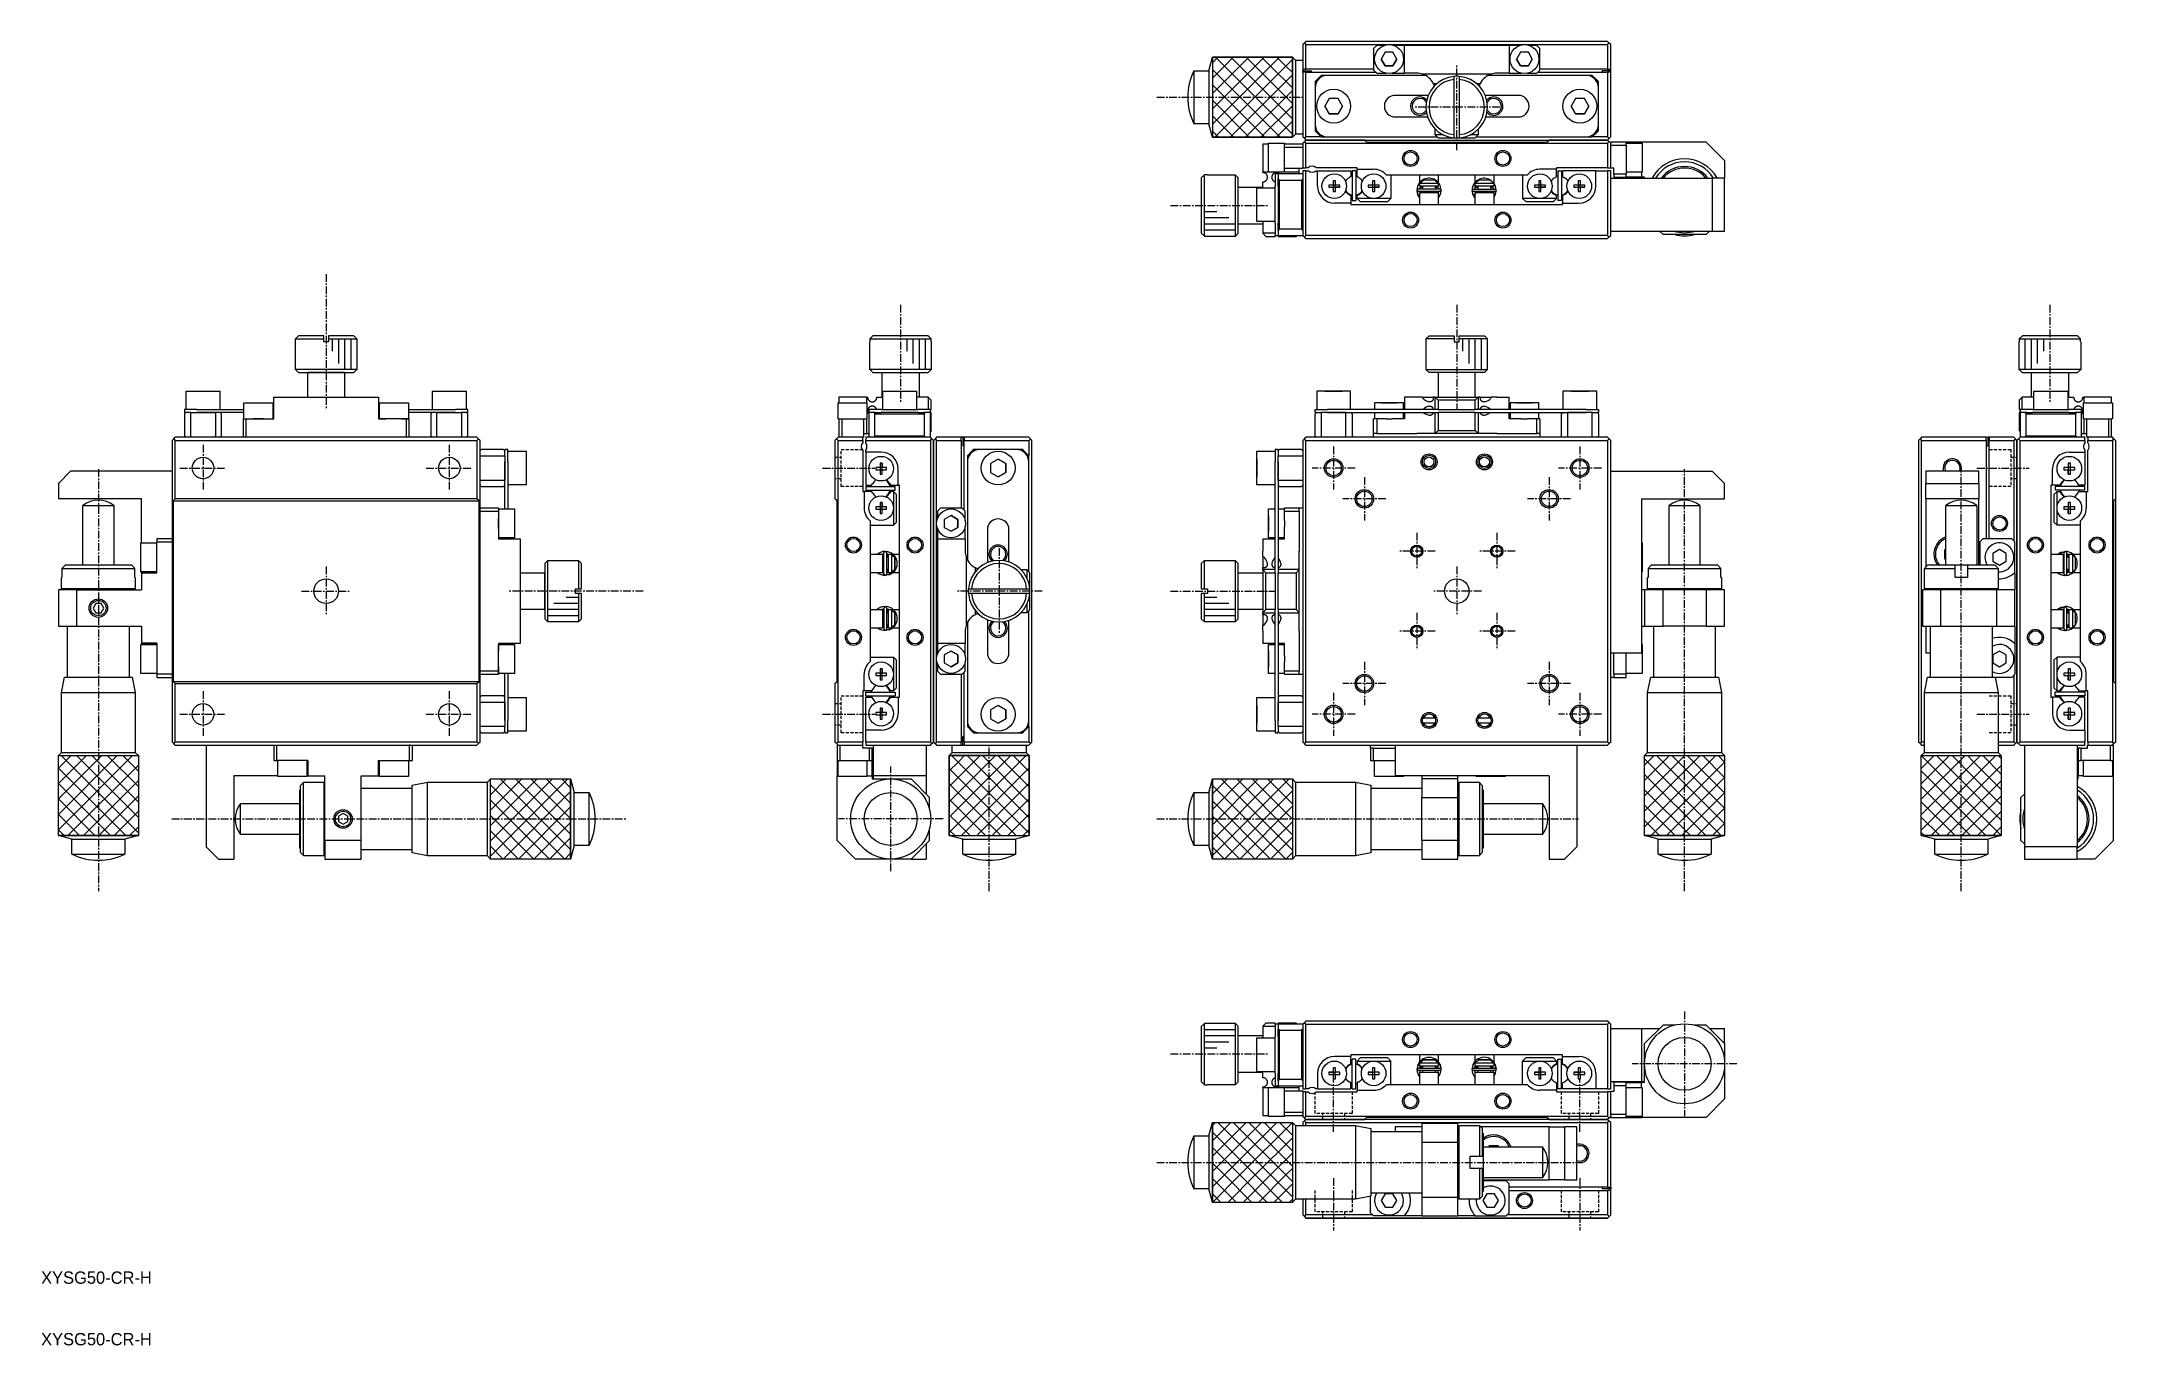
# Model space of a CAD drawing. Extents: x 10 to 347, y 10 to 222.
import ezdxf

# ---------------------------------------------------------------- set-up
doc = ezdxf.new("R2010")
doc.units = 0
doc.linetypes.add('CENTER', pattern=[2, 1.25, -0.25, 0.25, -0.25])
doc.linetypes.add('DASHED', pattern=[0.75, 0.5, -0.25])
doc.layers.get('0').update_dxf_attribs({"linetype": 'CONTINUOUS'})
doc.layers.add('CENTER', color=1, linetype='CENTER')
doc.styles.get("Standard").update_dxf_attribs({"font": 'FGP教科書体NT-M'})

msp = doc.modelspace()

# ---------------------------------------------------------------- texts
at = {"color": 7, "linetype": 'CONTINUOUS'}
for p in [(10, 20), (10, 10)]:
    msp.add_text('XYSG50-CR-H', height=2, dxfattribs=at).set_placement(p)

# ---------------------------------------------------------------- linework, layer by layer
at = {"color": 7, "linetype": 'CONTINUOUS'}
for p, q in [((199.66, 217.02), (200.25, 219.22)), ((200.25, 219.22), (200.25, 206.22)), ((200.25, 219.22), (213.25, 219.22)), ((213.25, 219.22), (200.25, 219.22)), ((200.25, 219.22), (200.25, 206.22)), ((213.25, 219.22), (213.25, 206.22)), ((213.25, 219.22), (213.75, 218.72)), ((213.25, 206.22), (213.25, 219.22)), ((215.2, 221.52), (214.95, 221.27)), ((214.95, 221.27), (214.95, 217.27)), ((215.45, 221.77), (215.2, 221.52)), ((215.45, 221.27), (215.2, 221.52)), ((264.45, 221.77), (215.45, 221.77)), ((215.45, 221.27), (228.95, 221.27)), ((215.45, 217.27), (215.45, 221.27)), ((226.95, 221.12), (226.45, 220.62)), ((226.45, 220.62), (226.45, 217.12)), ((228.13, 221.12), (226.95, 221.12)), ((228.32, 220.02), (227.68, 218.92)), ((229.59, 220.02), (228.32, 220.02)), ((228.95, 221.27), (250.95, 221.27)), ((230.22, 218.92), (229.59, 220.02)), ((231.45, 221.12), (229.78, 221.12)), ((231.45, 216.62), (231.45, 221.12)), ((248.45, 221.12), (231.45, 221.12)), ((248.45, 221.12), (248.45, 216.62)), ((250.13, 221.12), (248.45, 221.12)), ((250.32, 220.02), (249.68, 218.92)), ((251.59, 220.02), (250.32, 220.02)), ((250.95, 221.27), (264.45, 221.27)), ((252.22, 218.92), (251.59, 220.02)), ((252.95, 221.12), (251.78, 221.12)), ((253.45, 220.62), (252.95, 221.12)), ((253.45, 217.12), (253.45, 220.62)), ((264.7, 221.52), (264.45, 221.77)), ((264.7, 221.52), (264.45, 221.27)), ((264.45, 221.27), (264.45, 217.27)), ((264.95, 221.27), (264.7, 221.52)), ((264.95, 217.27), (264.95, 221.27)), ((197.25, 217.02), (197.25, 208.42)), ((197.25, 217.02), (199.66, 217.02)), ((199.66, 217.02), (199.66, 208.42)), ((213.75, 218.72), (213.75, 206.72)), ((213.75, 218.72), (214.95, 218.72)), ((214.95, 217.27), (215.45, 217.27)), ((214.95, 217.27), (214.95, 217.02)), ((214.95, 217.02), (216.35, 217.02)), ((214.95, 216.77), (214.95, 217.02)), ((214.95, 216.77), (214.95, 206.27)), ((215.45, 216.77), (214.95, 216.77)), ((226.45, 217.27), (215.45, 217.27)), ((215.45, 206.27), (215.45, 216.77)), ((215.45, 216.77), (226.8, 216.77)), ((216.35, 216.77), (216.35, 217.02)), ((217.15, 215.47), (217.95, 216.27)), ((218.95, 216.27), (217.95, 216.27)), ((234.86, 216.27), (218.95, 216.27)), ((226.45, 217.12), (226.95, 216.62)), ((226.95, 216.62), (228.47, 216.62)), ((227.68, 218.92), (228.32, 217.82)), ((228.32, 217.82), (227.68, 218.92)), ((228.32, 217.82), (229.59, 217.82)), ((229.59, 217.82), (228.32, 217.82)), ((229.44, 216.62), (231.45, 216.62)), ((229.59, 217.82), (230.22, 218.92)), ((230.22, 218.92), (229.59, 217.82)), ((233.45, 216.62), (231.45, 216.62)), ((245.52, 216.47), (234.39, 216.47)), ((239.55, 215.6), (239.55, 216.11)), ((240.35, 216.11), (240.35, 215.6)), ((260.95, 216.27), (245.05, 216.27)), ((248.45, 216.62), (246.45, 216.62)), ((248.45, 216.62), (250.47, 216.62)), ((249.68, 218.92), (250.32, 217.82)), ((250.32, 217.82), (249.68, 218.92)), ((250.32, 217.82), (251.59, 217.82)), ((251.59, 217.82), (250.32, 217.82)), ((251.44, 216.62), (252.95, 216.62)), ((251.59, 217.82), (252.22, 218.92)), ((252.22, 218.92), (251.59, 217.82)), ((252.95, 216.62), (253.45, 217.12)), ((253.1, 216.77), (264.45, 216.77)), ((264.45, 217.27), (253.45, 217.27)), ((261.95, 216.27), (260.95, 216.27)), ((261.95, 216.27), (262.75, 215.47)), ((263.55, 216.77), (263.55, 217.02)), ((264.95, 217.02), (263.55, 217.02)), ((264.45, 217.27), (264.95, 217.27)), ((264.45, 216.77), (264.45, 206.27)), ((264.95, 216.77), (264.45, 216.77)), ((264.95, 217.02), (264.95, 217.27)), ((264.95, 216.77), (264.95, 217.02)), ((264.95, 206.27), (264.95, 216.77)), ((217.15, 215.47), (216.95, 215.27)), ((216.95, 215.27), (216.95, 214.27)), ((216.95, 214.27), (216.95, 208.27)), ((217.15, 215.14), (217.15, 215.47)), ((219.23, 212.52), (218.51, 211.27)), ((220.68, 212.52), (219.23, 212.52)), ((221.4, 211.27), (220.68, 212.52)), ((235.33, 213.02), (229.95, 213.02)), ((236.13, 214.97), (236.76, 214.97)), ((239.55, 206.64), (239.55, 215.6)), ((240.35, 215.6), (240.35, 206.64)), ((243.14, 214.97), (243.77, 214.97)), ((249.95, 213.02), (244.58, 213.02)), ((259.23, 212.52), (258.51, 211.27)), ((260.68, 212.52), (259.23, 212.52)), ((261.4, 211.27), (260.68, 212.52)), ((262.75, 215.47), (262.75, 215.14)), ((262.95, 215.27), (262.75, 215.47)), ((262.95, 214.27), (262.95, 215.27)), ((262.95, 208.27), (262.95, 214.27)), ((218.51, 211.27), (219.23, 210.02)), ((219.23, 210.02), (218.51, 211.27)), ((219.23, 210.02), (220.68, 210.02)), ((220.68, 210.02), (219.23, 210.02)), ((220.68, 210.02), (221.4, 211.27)), ((221.4, 211.27), (220.68, 210.02)), ((229.95, 209.52), (235.22, 209.52)), ((244.69, 209.52), (249.95, 209.52)), ((258.51, 211.27), (259.23, 210.02)), ((259.23, 210.02), (258.51, 211.27)), ((259.23, 210.02), (260.68, 210.02)), ((260.68, 210.02), (259.23, 210.02)), ((260.68, 210.02), (261.4, 211.27)), ((261.4, 211.27), (260.68, 210.02)), ((199.66, 208.42), (197.25, 208.42)), ((200.25, 206.22), (199.66, 208.42)), ((213.25, 206.22), (200.25, 206.22)), ((200.25, 206.22), (213.25, 206.22)), ((213.75, 206.72), (213.25, 206.22)), ((214.95, 206.72), (213.75, 206.72)), ((214.95, 206.27), (215.2, 206.02)), ((215.2, 205.52), (214.95, 205.27)), ((215.2, 206.02), (215.45, 206.27)), ((215.2, 206.02), (215.45, 205.77)), ((215.2, 205.52), (215.45, 205.77)), ((215.45, 205.27), (215.2, 205.52)), ((217.95, 206.27), (215.45, 206.27)), ((224.95, 205.77), (215.45, 205.77)), ((215.45, 205.77), (264.45, 205.77)), ((216.95, 208.27), (216.95, 207.27)), ((216.95, 207.27), (217.15, 207.07)), ((217.15, 207.07), (217.15, 207.4)), ((217.95, 206.27), (217.15, 207.07)), ((217.95, 206.27), (218.95, 206.27)), ((218.95, 206.27), (236.8, 206.27)), ((224.95, 205.77), (225.3, 205.42)), ((236.45, 206.62), (236.45, 207.55)), ((237.77, 206.62), (236.45, 206.62)), ((236.45, 206.62), (236.95, 206.12)), ((236.95, 206.12), (239.95, 206.12)), ((239.55, 206.14), (239.55, 206.64)), ((239.95, 206.12), (242.95, 206.12)), ((240.35, 206.64), (240.35, 206.14)), ((243.45, 206.62), (242.13, 206.62)), ((242.95, 206.12), (243.45, 206.62)), ((243.1, 206.27), (260.95, 206.27)), ((243.45, 207.55), (243.45, 206.62)), ((254.6, 205.42), (254.95, 205.77)), ((264.45, 205.77), (254.95, 205.77)), ((260.95, 206.27), (261.95, 206.27)), ((262.75, 207.07), (261.95, 206.27)), ((264.45, 206.27), (261.95, 206.27)), ((262.75, 207.4), (262.75, 207.07)), ((262.75, 207.07), (262.95, 207.27)), ((262.95, 207.27), (262.95, 208.27)), ((264.45, 206.27), (264.7, 206.02)), ((264.45, 205.77), (264.7, 206.02)), ((264.45, 205.77), (264.7, 205.52)), ((264.7, 205.52), (264.45, 205.27)), ((264.7, 206.02), (264.95, 206.27)), ((264.95, 205.27), (264.7, 205.52)), ((208.45, 205.12), (208.45, 200.62)), ((209.35, 205.12), (208.45, 205.12)), ((209.35, 200.57), (209.35, 205.27)), ((209.35, 205.27), (211.95, 205.27)), ((211.95, 205.27), (211.95, 205.12)), ((214.95, 205.12), (211.95, 205.12)), ((211.95, 204.62), (211.95, 205.12)), ((211.95, 204.62), (214.95, 204.62)), ((211.95, 201.12), (211.95, 204.62)), ((214.95, 205.27), (214.95, 201.27)), ((215.45, 205.27), (264.45, 205.27)), ((215.45, 201.27), (215.45, 205.27)), ((225.3, 205.42), (254.6, 205.42)), ((264.45, 205.27), (264.45, 201.27)), ((267.45, 205.42), (264.95, 205.42)), ((264.95, 205.42), (264.95, 205.27)), ((264.95, 201.27), (264.95, 205.27)), ((264.95, 204.92), (267.45, 204.92)), ((267.45, 204.92), (267.45, 205.42)), ((269.95, 205.42), (267.45, 205.42)), ((267.45, 205.35), (269.95, 205.35)), ((267.45, 205.27), (270.05, 205.27)), ((267.45, 204.92), (267.45, 200.22)), ((269.95, 205.35), (269.95, 205.42)), ((280.45, 205.42), (269.95, 205.42)), ((269.95, 205.35), (269.95, 205.27)), ((270.05, 205.27), (270.05, 200.57)), ((280.45, 205.42), (283.45, 202.42)), ((283.45, 202.42), (283.45, 199.57)), ((198.95, 200.11), (198.45, 199.6)), ((198.45, 199.6), (198.45, 190.64)), ((199.45, 200.11), (198.95, 200.11)), ((198.95, 190.14), (198.95, 200.11)), ((199.45, 200.12), (199.45, 200.11)), ((199.45, 200.12), (203.95, 200.12)), ((203.95, 200.12), (203.95, 190.12)), ((203.95, 200.12), (204.45, 199.62)), ((204.45, 190.62), (204.45, 199.62)), ((208.45, 200.62), (209.35, 200.62)), ((208.45, 200.47), (208.45, 200.62)), ((208.47, 200.47), (208.45, 200.47)), ((208.45, 198.02), (208.45, 198.97)), ((208.45, 198.97), (208.48, 198.97)), ((208.48, 200.47), (208.47, 200.47)), ((208.49, 200.47), (208.48, 200.47)), ((208.48, 198.97), (208.5, 198.97)), ((208.5, 200.47), (208.49, 200.47)), ((208.52, 200.47), (208.5, 200.47)), ((208.5, 198.97), (208.53, 198.98)), ((208.53, 200.47), (208.52, 200.47)), ((208.55, 200.47), (208.53, 200.47)), ((208.53, 198.98), (208.55, 198.98)), ((208.56, 200.46), (208.55, 200.47)), ((208.55, 198.98), (208.58, 198.98)), ((208.58, 200.46), (208.56, 200.46)), ((208.59, 200.46), (208.58, 200.46)), ((208.58, 198.98), (208.61, 198.99)), ((208.6, 200.46), (208.59, 200.46)), ((208.62, 200.45), (208.6, 200.46)), ((208.61, 198.99), (208.63, 198.99)), ((208.63, 200.45), (208.62, 200.45)), ((208.64, 200.45), (208.63, 200.45)), ((208.63, 198.99), (208.65, 199)), ((208.67, 200.44), (208.64, 200.45)), ((208.65, 199), (208.68, 199.01)), ((208.7, 200.43), (208.67, 200.44)), ((208.68, 199.01), (208.7, 199.01)), ((208.72, 200.42), (208.7, 200.43)), ((208.7, 199.01), (208.73, 199.02)), ((208.74, 200.42), (208.72, 200.42)), ((208.73, 199.02), (208.75, 199.03)), ((208.75, 200.41), (208.74, 200.42)), ((208.78, 200.4), (208.75, 200.41)), ((208.75, 199.03), (208.77, 199.04)), ((208.77, 199.04), (208.79, 199.05)), ((208.81, 200.38), (208.78, 200.4)), ((208.79, 199.05), (208.82, 199.07)), ((208.84, 200.36), (208.81, 200.38)), ((208.82, 199.07), (208.84, 199.08)), ((208.87, 200.35), (208.84, 200.36)), ((208.84, 199.08), (208.86, 199.09)), ((208.86, 199.09), (208.88, 199.1)), ((208.91, 200.31), (208.87, 200.35)), ((208.88, 199.1), (208.9, 199.12)), ((208.9, 199.12), (208.92, 199.13)), ((208.95, 200.28), (208.91, 200.31)), ((208.92, 199.13), (208.94, 199.15)), ((208.94, 199.15), (208.96, 199.17)), ((208.99, 200.25), (208.95, 200.28)), ((208.96, 199.17), (208.98, 199.19)), ((208.98, 199.19), (209, 199.21)), ((209.02, 200.21), (208.99, 200.25)), ((209, 199.21), (209.02, 199.23)), ((209.06, 200.17), (209.02, 200.21)), ((209.02, 199.23), (209.04, 199.25)), ((209.04, 199.25), (209.06, 199.28)), ((209.08, 200.13), (209.06, 200.17)), ((209.06, 199.28), (209.08, 199.31)), ((209.11, 200.09), (209.08, 200.13)), ((209.08, 199.31), (209.1, 199.34)), ((209.1, 199.34), (209.12, 199.37)), ((209.13, 200.04), (209.11, 200.09)), ((209.12, 199.37), (209.13, 199.41)), ((209.15, 200), (209.13, 200.04)), ((209.13, 199.41), (209.15, 199.44)), ((209.16, 199.96), (209.15, 200)), ((209.15, 199.44), (209.16, 199.47)), ((209.18, 199.93), (209.16, 199.96)), ((209.16, 199.47), (209.17, 199.51)), ((209.17, 199.51), (209.18, 199.54)), ((209.19, 199.88), (209.18, 199.93)), ((209.18, 199.54), (209.19, 199.58)), ((209.19, 199.84), (209.19, 199.88)), ((209.2, 199.8), (209.19, 199.84)), ((209.19, 199.58), (209.2, 199.61)), ((209.2, 199.76), (209.2, 199.8)), ((209.2, 199.71), (209.2, 199.76)), ((209.2, 199.68), (209.2, 199.71)), ((209.2, 199.65), (209.2, 199.68)), ((209.2, 199.61), (209.2, 199.65)), ((211.95, 200.57), (209.35, 200.57)), ((209.91, 199.81), (209.9, 199.76)), ((209.9, 199.76), (209.9, 199.71)), ((209.9, 199.71), (209.91, 199.66)), ((209.92, 199.87), (209.91, 199.84)), ((209.91, 199.84), (209.91, 199.81)), ((209.91, 199.66), (209.91, 199.62)), ((209.91, 199.62), (209.92, 199.58)), ((209.93, 199.92), (209.92, 199.87)), ((209.92, 199.58), (209.92, 199.55)), ((209.92, 199.55), (209.93, 199.52)), ((209.95, 199.97), (209.93, 199.92)), ((209.93, 199.52), (209.94, 199.49)), ((209.94, 199.49), (209.95, 199.46)), ((209.96, 200.01), (209.95, 199.97)), ((209.95, 199.46), (209.96, 199.43)), ((209.98, 200.05), (209.96, 200.01)), ((209.96, 199.43), (209.98, 199.4)), ((210, 200.09), (209.98, 200.05)), ((209.98, 199.4), (209.99, 199.37)), ((209.99, 199.37), (210.01, 199.34)), ((210.03, 200.13), (210, 200.09)), ((210.01, 199.34), (210.02, 199.32)), ((210.02, 199.32), (210.04, 199.29)), ((210.05, 200.17), (210.03, 200.13)), ((210.04, 199.29), (210.06, 199.27)), ((210.08, 200.2), (210.05, 200.17)), ((210.06, 199.27), (210.07, 199.25)), ((210.07, 199.25), (210.09, 199.22)), ((210.1, 200.23), (210.08, 200.2)), ((210.09, 199.22), (210.11, 199.2)), ((210.13, 200.26), (210.1, 200.23)), ((210.11, 199.2), (210.14, 199.18)), ((210.17, 200.29), (210.13, 200.26)), ((210.14, 199.18), (210.16, 199.16)), ((210.16, 199.16), (210.18, 199.14)), ((210.21, 200.33), (210.17, 200.29)), ((210.18, 199.14), (210.21, 199.12)), ((210.26, 200.36), (210.21, 200.33)), ((210.21, 199.12), (210.23, 199.1)), ((210.23, 199.1), (210.26, 199.08)), ((210.29, 200.38), (210.26, 200.36)), ((210.26, 199.08), (210.29, 199.07)), ((210.33, 200.4), (210.29, 200.38)), ((210.29, 199.07), (210.32, 199.05)), ((210.32, 199.05), (210.35, 199.04)), ((210.36, 200.41), (210.33, 200.4)), ((210.35, 199.04), (210.38, 199.02)), ((210.39, 200.42), (210.36, 200.41)), ((210.38, 199.02), (210.4, 199.01)), ((210.41, 200.43), (210.39, 200.42)), ((210.4, 199.01), (210.43, 199.01)), ((210.44, 200.44), (210.41, 200.43)), ((210.43, 199.01), (210.45, 199)), ((210.46, 200.45), (210.44, 200.44)), ((210.95, 200.27), (210.45, 200.27)), ((210.45, 200.27), (210.45, 198.27)), ((210.48, 200.45), (210.46, 200.45)), ((210.49, 200.45), (210.48, 200.45)), ((210.51, 200.46), (210.49, 200.45)), ((210.52, 200.46), (210.51, 200.46)), ((210.54, 200.46), (210.52, 200.46)), ((210.55, 200.46), (210.54, 200.46)), ((210.57, 200.47), (210.55, 200.46)), ((210.58, 200.47), (210.57, 200.47)), ((210.59, 200.47), (210.58, 200.47)), ((210.6, 200.47), (210.59, 200.47)), ((210.61, 200.47), (210.6, 200.47)), ((210.62, 200.47), (210.61, 200.47)), ((210.63, 200.47), (210.62, 200.47)), ((210.64, 200.47), (210.63, 200.47)), ((210.65, 200.47), (210.64, 200.47)), ((210.66, 200.47), (210.65, 200.47)), ((210.67, 200.47), (210.66, 200.47)), ((210.68, 200.47), (210.67, 200.47)), ((210.69, 200.47), (210.68, 200.47)), ((210.7, 200.47), (210.69, 200.47)), ((210.72, 200.47), (210.7, 200.47)), ((210.73, 200.47), (210.72, 200.47)), ((210.74, 200.47), (210.73, 200.47)), ((210.76, 200.46), (210.74, 200.47)), ((210.78, 200.46), (210.76, 200.46)), ((210.79, 200.46), (210.78, 200.46)), ((210.81, 200.46), (210.79, 200.46)), ((210.82, 200.45), (210.81, 200.46)), ((210.84, 200.45), (210.82, 200.45)), ((210.85, 200.44), (210.84, 200.45)), ((210.87, 200.44), (210.85, 200.44)), ((210.89, 200.43), (210.87, 200.44)), ((210.92, 200.42), (210.89, 200.43)), ((210.94, 200.42), (210.92, 200.42)), ((210.97, 200.4), (210.94, 200.42)), ((214.95, 200.27), (210.95, 200.27)), ((210.95, 200.27), (210.95, 199.47)), ((211.15, 199.27), (210.95, 199.47)), ((210.95, 199.47), (210.95, 199.14)), ((210.95, 199.14), (210.95, 199.47)), ((210.95, 198.27), (210.95, 199.14)), ((210.99, 200.39), (210.97, 200.4)), ((211.01, 200.38), (210.99, 200.39)), ((211.06, 200.36), (211.01, 200.38)), ((211.1, 200.33), (211.06, 200.36)), ((211.13, 200.3), (211.1, 200.33)), ((211.16, 200.27), (211.13, 200.3)), ((211.15, 199.27), (214.75, 199.27)), ((211.15, 191.27), (211.15, 199.27)), ((214.35, 201.12), (211.95, 201.12)), ((211.95, 200.62), (211.95, 201.12)), ((211.95, 200.62), (211.95, 200.57)), ((211.95, 200.62), (214.35, 200.62)), ((214.95, 201.12), (214.35, 201.12)), ((214.35, 200.62), (214.35, 201.12)), ((214.35, 200.27), (214.35, 200.62)), ((214.95, 199.47), (214.75, 199.27)), ((214.75, 199.27), (214.75, 191.27)), ((214.95, 201.27), (214.95, 201.12)), ((214.95, 201.27), (215.45, 201.27)), ((214.95, 200.77), (214.95, 190.27)), ((215.45, 200.77), (214.95, 200.77)), ((215.79, 201.27), (215.45, 201.27)), ((215.45, 200.77), (215.85, 200.77)), ((215.45, 190.27), (215.45, 200.77)), ((217.05, 200.77), (217.35, 200.77)), ((223.75, 201.27), (217.12, 201.27)), ((217.35, 198.27), (217.35, 200.77)), ((217.35, 200.77), (222.75, 200.77)), ((219.87, 199.16), (219.87, 198.45)), ((220.23, 199.16), (219.87, 199.16)), ((220.23, 198.45), (220.23, 199.16)), ((222.75, 199.82), (222.46, 199.65)), ((222.75, 200.77), (222.75, 199.82)), ((222.95, 200.77), (222.95, 195.97)), ((223.55, 200.77), (222.95, 200.77)), ((223.55, 200.77), (223.55, 195.97)), ((223.75, 201.02), (223.75, 201.27)), ((223.75, 201.02), (226.45, 201.02)), ((223.75, 199.82), (223.75, 201.02)), ((224.05, 199.65), (223.75, 199.82)), ((226.27, 199.16), (226.27, 198.45)), ((226.63, 199.16), (226.27, 199.16)), ((226.63, 198.45), (226.63, 199.16)), ((251.37, 200.07), (228.53, 200.07)), ((229.25, 200.07), (229.25, 196.27)), ((233.95, 198.87), (233.95, 200.07)), ((233.95, 198.87), (233.95, 198.87)), ((233.95, 198.77), (234.01, 198.77)), ((233.95, 198.27), (233.95, 198.77)), ((234.54, 199.27), (234.01, 198.77)), ((234.01, 198.77), (236.9, 198.77)), ((236.37, 199.27), (234.54, 199.27)), ((236.9, 198.77), (236.37, 199.27)), ((236.9, 198.77), (236.95, 198.77)), ((236.95, 200.07), (236.95, 198.85)), ((236.95, 198.85), (236.95, 198.85)), ((236.95, 198.85), (236.95, 198.85)), ((236.95, 198.77), (236.95, 198.27)), ((242.95, 198.93), (242.95, 200.07)), ((242.95, 198.93), (242.95, 198.93)), ((242.95, 198.93), (242.95, 198.93)), ((242.95, 198.77), (243.01, 198.77)), ((242.95, 198.27), (242.95, 198.77)), ((243.54, 199.27), (243.01, 198.77)), ((243.01, 198.77), (245.9, 198.77)), ((245.37, 199.27), (243.54, 199.27)), ((245.9, 198.77), (245.37, 199.27)), ((245.38, 199.29), (245.95, 198.77)), ((245.9, 198.77), (245.95, 198.77)), ((245.95, 200.07), (245.95, 198.77)), ((245.95, 198.77), (245.95, 198.27)), ((250.65, 200.07), (250.65, 196.27)), ((253.27, 199.16), (253.27, 198.45)), ((253.63, 199.16), (253.27, 199.16)), ((256.15, 201.02), (253.45, 201.02)), ((253.63, 198.45), (253.63, 199.16)), ((255.86, 199.65), (256.15, 199.82)), ((256.15, 201.27), (256.15, 201.02)), ((264.45, 201.27), (256.15, 201.27)), ((256.15, 199.82), (256.15, 201.02)), ((256.35, 200.77), (256.35, 195.97)), ((256.35, 200.77), (256.95, 200.77)), ((256.95, 200.77), (256.95, 195.97)), ((257.15, 200.77), (257.15, 199.82)), ((262.55, 200.77), (257.15, 200.77)), ((257.15, 199.82), (257.45, 199.65)), ((259.67, 199.16), (259.67, 198.45)), ((260.03, 199.16), (259.67, 199.16)), ((260.03, 198.45), (260.03, 199.16)), ((262.55, 198.27), (262.55, 200.77)), ((262.55, 200.77), (264.45, 200.77)), ((264.45, 201.27), (264.95, 201.27)), ((264.45, 200.77), (264.45, 190.27)), ((264.95, 200.77), (264.45, 200.77)), ((264.95, 201.22), (264.95, 201.27)), ((265.45, 201.22), (264.95, 201.22)), ((264.95, 190.27), (264.95, 200.77)), ((264.95, 199.57), (281.45, 199.57)), ((265.45, 200.22), (265.45, 201.22)), ((267.45, 200.22), (265.45, 200.22)), ((265.45, 200.22), (265.45, 199.72)), ((265.45, 199.72), (267.45, 199.72)), ((270.05, 200.57), (267.45, 200.57)), ((267.45, 199.72), (267.45, 200.22)), ((269.95, 199.76), (267.45, 199.76)), ((267.45, 199.72), (269.95, 199.72)), ((269.95, 200.57), (269.95, 199.76)), ((269.95, 199.72), (269.95, 199.76)), ((270.45, 199.72), (269.95, 199.72)), ((270.45, 199.57), (270.45, 199.72)), ((281.45, 199.57), (281.45, 190.97)), ((283.45, 199.57), (281.45, 199.57)), ((283.45, 190.97), (283.45, 199.57)), ((204.45, 198.12), (208.45, 198.12)), ((207.45, 192.52), (207.45, 198.02)), ((207.45, 198.02), (210.45, 198.02)), ((210.45, 192.27), (210.45, 198.27)), ((210.95, 198.27), (210.95, 192.27)), ((219.17, 198.45), (219.17, 198.09)), ((219.87, 198.45), (219.17, 198.45)), ((219.17, 198.09), (219.87, 198.09)), ((219.17, 198.09), (219.87, 198.09)), ((219.88, 198.44), (219.87, 198.45)), ((219.88, 198.1), (219.87, 198.09)), ((219.87, 198.09), (219.87, 197.39)), ((219.87, 197.39), (220.23, 197.39)), ((220.22, 198.44), (219.88, 198.44)), ((219.88, 198.44), (219.88, 198.1)), ((219.88, 198.1), (220.22, 198.1)), ((222.75, 195.52), (220.1, 195.52)), ((220.22, 198.44), (220.23, 198.45)), ((220.22, 198.1), (220.22, 198.44)), ((220.22, 198.1), (220.23, 198.09)), ((220.94, 198.45), (220.23, 198.45)), ((220.23, 198.09), (220.94, 198.09)), ((220.23, 197.39), (220.23, 198.09)), ((220.94, 198.09), (220.23, 198.09)), ((220.94, 198.09), (220.94, 198.45)), ((222.46, 196.9), (222.75, 196.73)), ((222.75, 196.73), (222.75, 195.52)), ((222.75, 195.52), (222.75, 195.27)), ((222.95, 195.97), (223.55, 195.97)), ((223.75, 196.73), (224.05, 196.9)), ((223.75, 196.27), (223.75, 196.73)), ((226.45, 196.27), (223.75, 196.27)), ((223.75, 196.27), (224.25, 195.77)), ((224.25, 195.77), (228.75, 195.77)), ((225.57, 198.45), (225.57, 198.09)), ((226.27, 198.45), (225.57, 198.45)), ((225.57, 198.09), (226.27, 198.09)), ((225.57, 198.09), (226.27, 198.09)), ((226.28, 198.44), (226.27, 198.45)), ((226.28, 198.1), (226.27, 198.09)), ((226.27, 198.09), (226.27, 197.39)), ((226.27, 197.39), (226.63, 197.39)), ((226.62, 198.44), (226.28, 198.44)), ((226.28, 198.44), (226.28, 198.1)), ((226.28, 198.1), (226.62, 198.1)), ((229.25, 196.27), (226.45, 196.27)), ((226.62, 198.44), (226.63, 198.45)), ((226.62, 198.1), (226.62, 198.44)), ((226.62, 198.1), (226.63, 198.09)), ((227.34, 198.45), (226.63, 198.45)), ((226.63, 198.09), (227.34, 198.09)), ((226.63, 197.39), (226.63, 198.09)), ((227.34, 198.09), (226.63, 198.09)), ((227.34, 198.09), (227.34, 198.45)), ((228.75, 195.77), (229.25, 196.27)), ((233.65, 196.85), (233.5, 197.59)), ((233.6, 197.22), (233.61, 197.26)), ((233.6, 197.19), (233.6, 197.22)), ((233.6, 197.15), (233.6, 197.19)), ((233.6, 197.12), (233.6, 197.15)), ((233.6, 197.09), (233.6, 197.12)), ((233.6, 197.05), (233.6, 197.09)), ((233.61, 197.02), (233.6, 197.05)), ((233.61, 197.26), (233.62, 197.29)), ((233.61, 196.98), (233.61, 197.02)), ((233.62, 196.95), (233.61, 196.98)), ((233.62, 197.29), (233.63, 197.32)), ((233.63, 196.92), (233.62, 196.95)), ((233.63, 197.32), (233.64, 197.36)), ((233.64, 196.88), (233.63, 196.92)), ((233.64, 197.36), (233.65, 197.39)), ((233.65, 196.85), (233.64, 196.88)), ((233.65, 197.39), (233.66, 197.42)), ((233.95, 196.37), (233.65, 196.85)), ((233.65, 196.85), (233.65, 196.85)), ((233.65, 196.85), (233.66, 196.85)), ((233.66, 197.42), (233.66, 197.42)), ((233.66, 196.84), (233.95, 196.95)), ((233.66, 196.85), (233.66, 196.85)), ((233.66, 196.85), (233.66, 196.85)), ((233.66, 196.85), (233.67, 196.85)), ((233.67, 196.85), (233.67, 196.85)), ((233.67, 196.85), (233.68, 196.85)), ((233.68, 196.85), (233.69, 196.85)), ((233.69, 196.85), (233.7, 196.85)), ((233.7, 197.82), (237.2, 197.82)), ((237.2, 197.42), (233.7, 197.42)), ((233.7, 196.85), (233.71, 196.86)), ((233.71, 196.86), (233.72, 196.86)), ((233.72, 196.86), (233.73, 196.86)), ((233.73, 196.86), (233.75, 196.87)), ((233.75, 196.87), (233.76, 196.87)), ((233.76, 196.87), (233.77, 196.88)), ((233.77, 196.88), (233.79, 196.88)), ((233.79, 196.88), (233.8, 196.89)), ((233.8, 196.89), (233.82, 196.89)), ((233.82, 196.89), (233.83, 196.9)), ((233.83, 196.9), (233.85, 196.91)), ((233.85, 196.91), (233.86, 196.91)), ((233.86, 196.91), (233.87, 196.92)), ((233.87, 196.92), (233.89, 196.93)), ((233.89, 196.93), (233.9, 196.93)), ((233.9, 196.93), (233.92, 196.94)), ((234.04, 198.27), (233.91, 197.82)), ((233.92, 196.94), (233.93, 196.95)), ((233.93, 196.95), (233.94, 196.95)), ((233.94, 196.95), (233.95, 196.96)), ((236.95, 198.27), (233.95, 198.27)), ((234.45, 198.07), (233.95, 198.07)), ((233.95, 197.27), (236.95, 197.27)), ((233.95, 195.27), (233.95, 197.27)), ((234.3, 197.42), (234.04, 197.27)), ((234.45, 197.82), (234.45, 198.27)), ((234.45, 197.27), (234.45, 197.42)), ((236.45, 198.27), (236.45, 197.82)), ((236.93, 198.07), (236.45, 198.07)), ((236.45, 197.42), (236.45, 197.27)), ((236.85, 197.27), (236.59, 197.42)), ((236.98, 197.82), (236.85, 198.27)), ((236.95, 197.27), (236.95, 195.27)), ((236.95, 197.26), (236.96, 197.27)), ((236.96, 197.27), (236.98, 197.42)), ((237.24, 196.85), (237.21, 196.8)), ((237.26, 196.9), (237.24, 196.85)), ((237.24, 196.85), (237.24, 196.85)), ((237.24, 196.85), (237.24, 196.85)), ((237.26, 196.91), (237.26, 196.91)), ((237.26, 196.91), (237.26, 196.91)), ((237.26, 196.91), (237.26, 196.91)), ((237.26, 196.91), (237.26, 196.91)), ((237.26, 196.91), (237.26, 196.9)), ((237.26, 196.9), (237.26, 196.9)), ((237.26, 196.9), (237.26, 196.9)), ((237.26, 196.9), (237.26, 196.9)), ((237.39, 197.6), (237.39, 197.5)), ((242.6, 196.84), (242.44, 197.58)), ((242.54, 197.18), (242.55, 197.21)), ((242.54, 197.14), (242.54, 197.18)), ((242.54, 197.11), (242.54, 197.14)), ((242.54, 197.07), (242.54, 197.11)), ((242.54, 197.04), (242.54, 197.07)), ((242.55, 197.01), (242.54, 197.04)), ((242.55, 197.25), (242.56, 197.28)), ((242.55, 197.21), (242.55, 197.25)), ((242.55, 196.97), (242.55, 197.01)), ((242.56, 196.94), (242.55, 196.97)), ((242.56, 197.28), (242.57, 197.31)), ((242.57, 196.9), (242.56, 196.94)), ((242.57, 197.31), (242.58, 197.35)), ((242.58, 196.87), (242.57, 196.9)), ((242.58, 197.35), (242.59, 197.38)), ((242.6, 196.84), (242.58, 196.87)), ((242.59, 197.38), (242.61, 197.41)), ((242.59, 196.84), (242.6, 196.84)), ((242.6, 196.83), (242.95, 196.97)), ((242.95, 196.29), (242.6, 196.84)), ((242.6, 196.84), (242.6, 196.84)), ((242.6, 196.84), (242.6, 196.84)), ((242.6, 196.84), (242.6, 196.84)), ((242.6, 196.84), (242.61, 196.84)), ((242.61, 197.41), (242.61, 197.41)), ((242.61, 196.84), (242.62, 196.84)), ((242.62, 196.84), (242.62, 196.84)), ((242.62, 196.84), (242.63, 196.84)), ((242.63, 196.84), (242.64, 196.84)), ((242.64, 197.81), (246.14, 197.81)), ((246.14, 197.41), (242.64, 197.41)), ((242.64, 196.84), (242.65, 196.85)), ((242.65, 196.85), (242.66, 196.85)), ((242.66, 196.85), (242.67, 196.85)), ((242.67, 196.85), (242.68, 196.86)), ((242.68, 196.86), (242.7, 196.86)), ((242.7, 196.86), (242.71, 196.87)), ((242.71, 196.87), (242.72, 196.87)), ((242.72, 196.87), (242.74, 196.88)), ((242.74, 196.88), (242.75, 196.88)), ((242.75, 196.88), (242.76, 196.89)), ((242.76, 196.89), (242.78, 196.89)), ((242.78, 196.89), (242.79, 196.9)), ((242.79, 196.9), (242.81, 196.9)), ((242.81, 196.9), (242.82, 196.91)), ((242.82, 196.91), (242.84, 196.92)), ((242.84, 196.92), (242.85, 196.92)), ((242.99, 198.27), (242.85, 197.81)), ((242.85, 196.92), (242.86, 196.93)), ((242.86, 196.93), (242.88, 196.94)), ((242.88, 196.94), (242.89, 196.94)), ((242.89, 196.94), (242.9, 196.95)), ((242.9, 196.95), (242.91, 196.96)), ((242.91, 196.96), (242.92, 196.96)), ((242.92, 196.96), (242.93, 196.97)), ((242.93, 196.97), (242.94, 196.97)), ((242.94, 196.97), (242.94, 196.98)), ((242.94, 196.98), (242.95, 196.98)), ((245.95, 198.27), (242.95, 198.27)), ((242.95, 198.07), (242.95, 198.2)), ((243.45, 198.07), (242.95, 198.07)), ((242.95, 197.27), (245.95, 197.27)), ((242.95, 195.27), (242.95, 197.27)), ((242.95, 197.2), (242.95, 197.02)), ((242.95, 196.98), (242.95, 196.99)), ((243.24, 197.41), (242.99, 197.27)), ((243.45, 197.81), (243.45, 198.27)), ((243.45, 197.27), (243.45, 197.41)), ((245.45, 198.27), (245.45, 197.81)), ((245.87, 198.07), (245.45, 198.07)), ((245.45, 197.41), (245.45, 197.27)), ((245.79, 197.27), (245.54, 197.41)), ((245.93, 197.81), (245.79, 198.27)), ((245.9, 197.27), (245.93, 197.41)), ((245.95, 197.27), (245.95, 195.27)), ((246.18, 196.84), (246.16, 196.79)), ((246.2, 196.89), (246.18, 196.84)), ((246.18, 196.84), (246.18, 196.84)), ((246.18, 196.84), (246.18, 196.84)), ((246.2, 196.9), (246.2, 196.9)), ((246.2, 196.9), (246.2, 196.9)), ((246.2, 196.9), (246.2, 196.9)), ((246.2, 196.9), (246.2, 196.9)), ((246.2, 196.9), (246.2, 196.89)), ((246.2, 196.89), (246.2, 196.89)), ((246.2, 196.89), (246.2, 196.89)), ((246.2, 196.89), (246.2, 196.89)), ((246.34, 197.59), (246.33, 197.49)), ((253.45, 196.27), (250.65, 196.27)), ((250.65, 196.27), (251.15, 195.77)), ((251.15, 195.77), (255.65, 195.77)), ((252.57, 198.45), (252.57, 198.09)), ((253.27, 198.45), (252.57, 198.45)), ((252.57, 198.09), (253.27, 198.09)), ((252.57, 198.09), (253.27, 198.09)), ((253.28, 198.44), (253.27, 198.45)), ((253.28, 198.1), (253.27, 198.09)), ((253.27, 198.09), (253.27, 197.39)), ((253.27, 197.39), (253.63, 197.39)), ((253.62, 198.44), (253.28, 198.44)), ((253.28, 198.44), (253.28, 198.1)), ((253.28, 198.1), (253.62, 198.1)), ((256.15, 196.27), (253.45, 196.27)), ((253.62, 198.44), (253.63, 198.45)), ((253.62, 198.1), (253.62, 198.44)), ((253.62, 198.1), (253.63, 198.09)), ((254.34, 198.45), (253.63, 198.45)), ((253.63, 198.09), (254.34, 198.09)), ((253.63, 197.39), (253.63, 198.09)), ((254.34, 198.09), (253.63, 198.09)), ((254.34, 198.09), (254.34, 198.45)), ((255.65, 195.77), (256.15, 196.27)), ((256.15, 196.73), (255.86, 196.9)), ((256.15, 196.27), (256.15, 196.73)), ((256.95, 195.97), (256.35, 195.97)), ((257.45, 196.9), (257.15, 196.73)), ((257.15, 196.73), (257.15, 195.52)), ((257.15, 195.52), (259.8, 195.52)), ((257.15, 195.27), (257.15, 195.52)), ((258.97, 198.45), (258.97, 198.09)), ((259.67, 198.45), (258.97, 198.45)), ((258.97, 198.09), (259.67, 198.09)), ((258.97, 198.09), (259.67, 198.09)), ((259.68, 198.44), (259.67, 198.45)), ((259.68, 198.1), (259.67, 198.09)), ((259.67, 198.09), (259.67, 197.39)), ((259.67, 197.39), (260.03, 197.39)), ((260.02, 198.44), (259.68, 198.44)), ((259.68, 198.44), (259.68, 198.1)), ((259.68, 198.1), (260.02, 198.1)), ((260.02, 198.44), (260.03, 198.45)), ((260.02, 198.1), (260.02, 198.44)), ((260.02, 198.1), (260.03, 198.09)), ((260.74, 198.45), (260.03, 198.45)), ((260.03, 198.09), (260.74, 198.09)), ((260.03, 197.39), (260.03, 198.09)), ((260.74, 198.09), (260.03, 198.09)), ((260.74, 198.09), (260.74, 198.45)), ((208.45, 192.12), (204.45, 192.12)), ((210.45, 192.52), (207.45, 192.52)), ((208.45, 192.52), (208.45, 190.62)), ((210.45, 192.27), (210.45, 190.27)), ((210.95, 191.4), (210.95, 192.27)), ((222.75, 195.27), (224.95, 195.27)), ((224.95, 195.27), (257.15, 195.27)), ((198.45, 190.64), (198.95, 190.14)), ((198.95, 190.14), (199.45, 190.14)), ((199.45, 190.14), (199.45, 190.12)), ((203.95, 190.12), (199.45, 190.12)), ((204.45, 190.62), (203.95, 190.12)), ((210.45, 190.62), (208.45, 190.62)), ((208.95, 190.12), (208.45, 190.62)), ((208.95, 190.12), (210.45, 190.12)), ((210.45, 190.27), (210.95, 190.27)), ((210.45, 190.12), (210.45, 190.27)), ((210.95, 191.4), (210.95, 191.07)), ((210.95, 191.07), (210.95, 191.4)), ((210.95, 191.07), (211.15, 191.27)), ((210.95, 191.07), (210.95, 190.27)), ((210.95, 190.27), (214.95, 190.27)), ((210.95, 190.27), (210.95, 190.12)), ((210.95, 190.12), (213.85, 190.12)), ((214.75, 191.27), (211.15, 191.27)), ((214, 190.27), (213.85, 190.12)), ((214.75, 191.27), (214.95, 191.07)), ((214.95, 190.27), (215.2, 190.02)), ((215.2, 190.02), (215.45, 190.27)), ((215.45, 189.77), (215.2, 190.02)), ((264.45, 190.27), (215.45, 190.27)), ((215.45, 189.77), (264.45, 189.77)), ((264.45, 190.27), (264.7, 190.02)), ((264.45, 189.77), (264.7, 190.02)), ((264.7, 190.02), (264.95, 190.27)), ((264.95, 190.97), (281.45, 190.97)), ((273.45, 190.42), (272.9, 190.97)), ((280.45, 190.42), (273.45, 190.42)), ((281, 190.97), (280.45, 190.42)), ((281.45, 190.97), (283.45, 190.97)), ((51.3, 173.49), (51.8, 173.99)), ((51.3, 168.49), (51.3, 173.49)), ((51.3, 173.49), (55.9, 173.49)), ((55.9, 173.99), (51.8, 173.99)), ((55.9, 173.49), (55.9, 173.99)), ((55.9, 172.99), (55.9, 173.49)), ((56.7, 172.99), (55.9, 172.99)), ((56.7, 173.99), (56.7, 173.49)), ((60.8, 173.99), (56.7, 173.99)), ((56.7, 173.49), (56.7, 172.99)), ((56.7, 173.49), (61.3, 173.49)), ((60.8, 173.99), (61.3, 173.49)), ((61.3, 173.49), (61.3, 168.49)), ((144.62, 172.99), (144.6, 172.99)), ((144.6, 168.49), (144.6, 172.99)), ((145.12, 173.99), (144.62, 173.49)), ((144.62, 173.49), (154.59, 173.49)), ((144.62, 173.49), (144.62, 172.99)), ((154.09, 173.99), (145.12, 173.99)), ((154.59, 173.49), (154.09, 173.99)), ((154.59, 172.99), (154.59, 173.49)), ((154.6, 172.99), (154.59, 172.99)), ((154.6, 172.99), (154.6, 168.49)), ((235.45, 173.99), (234.95, 173.49)), ((239.55, 173.49), (234.95, 173.49)), ((234.95, 173.49), (234.95, 168.49)), ((235.45, 173.99), (239.55, 173.99)), ((235.45, 173.99), (239.55, 173.99)), ((239.55, 173.99), (239.55, 173.49)), ((239.55, 173.49), (239.55, 172.99)), ((239.55, 172.99), (240.35, 172.99)), ((239.55, 172.99), (240.35, 172.99)), ((240.35, 173.99), (244.45, 173.99)), ((240.35, 173.99), (244.45, 173.99)), ((240.35, 173.49), (240.35, 173.99)), ((244.95, 173.49), (240.35, 173.49)), ((240.35, 172.99), (240.35, 173.49)), ((244.95, 173.49), (244.45, 173.99)), ((244.95, 168.49), (244.95, 173.49)), ((331.32, 172.99), (331.3, 172.99)), ((331.3, 168.49), (331.3, 172.99)), ((331.82, 173.99), (331.32, 173.49)), ((331.32, 173.49), (341.29, 173.49)), ((331.32, 173.49), (331.32, 172.99)), ((340.79, 173.99), (331.82, 173.99)), ((341.29, 173.49), (340.79, 173.99)), ((341.29, 172.99), (341.29, 173.49)), ((341.3, 172.99), (341.29, 172.99)), ((341.3, 172.99), (341.3, 168.49)), ((56.3, 168.49), (51.3, 168.49)), ((51.8, 167.99), (51.3, 168.49)), ((61.3, 168.49), (56.3, 168.49)), ((61.3, 168.49), (60.8, 167.99)), ((154.6, 168.49), (144.6, 168.49)), ((145.1, 167.99), (144.6, 168.49)), ((154.6, 168.49), (154.1, 167.99)), ((234.95, 168.49), (244.95, 168.49)), ((234.95, 168.49), (235.45, 167.99)), ((244.45, 167.99), (244.95, 168.49)), ((341.3, 168.49), (331.3, 168.49)), ((331.8, 167.99), (331.3, 168.49)), ((341.3, 168.49), (340.8, 167.99)), ((51.8, 167.99), (56.3, 167.99)), ((51.8, 167.99), (53.3, 167.99)), ((53.3, 167.99), (59.3, 167.99)), ((56.3, 167.99), (53.3, 167.99)), ((53.3, 163.99), (53.3, 167.99)), ((56.3, 167.99), (60.8, 167.99)), ((59.3, 167.99), (56.3, 167.99)), ((59.3, 167.99), (60.8, 167.99)), ((59.3, 167.99), (59.3, 163.99)), ((145.1, 167.99), (154.1, 167.99)), ((146.6, 163.99), (146.6, 167.99)), ((152.6, 167.99), (152.6, 163.99)), ((244.45, 167.99), (235.45, 167.99)), ((236.95, 167.99), (236.95, 163.99)), ((242.95, 163.99), (242.95, 167.99)), ((331.8, 167.99), (340.8, 167.99)), ((333.3, 163.99), (333.3, 167.99)), ((339.3, 167.99), (339.3, 163.99)), ((33.3, 161.99), (33.3, 161.49)), ((35.3, 161.99), (33.3, 161.99)), ((33.55, 164.99), (36.3, 164.99)), ((33.55, 161.99), (33.55, 164.99)), ((35.3, 161.99), (42.95, 161.99)), ((36.3, 164.99), (39.05, 164.99)), ((39.05, 164.99), (39.05, 161.99)), ((42.95, 163.09), (45.3, 163.09)), ((42.95, 160.49), (42.95, 163.09)), ((45.3, 163.09), (47.65, 163.09)), ((47.65, 163.09), (47.65, 160.49)), ((47.65, 161.99), (47.8, 161.99)), ((47.8, 163.99), (55.05, 163.99)), ((47.8, 160.49), (47.8, 163.99)), ((55.05, 163.99), (57.55, 163.99)), ((57.55, 163.99), (64.8, 163.99)), ((64.8, 163.99), (64.8, 160.49)), ((64.8, 161.99), (64.95, 161.99)), ((64.95, 163.09), (67.3, 163.09)), ((64.95, 160.49), (64.95, 163.09)), ((67.3, 163.09), (69.65, 163.09)), ((69.65, 163.09), (69.65, 160.49)), ((69.65, 161.99), (77.3, 161.99)), ((73.55, 164.99), (76.3, 164.99)), ((73.55, 161.99), (73.55, 164.99)), ((76.3, 164.99), (79.05, 164.99)), ((79.3, 161.99), (77.3, 161.99)), ((79.05, 164.99), (79.05, 161.99)), ((79.3, 161.49), (79.3, 161.99)), ((139.45, 163.09), (144.15, 163.09)), ((139.45, 160.49), (139.45, 163.09)), ((144.1, 163.99), (139.6, 163.99)), ((139.6, 163.99), (139.6, 163.09)), ((144.1, 163.99), (144.25, 163.99)), ((144.1, 163.09), (144.1, 163.99)), ((144.15, 163.09), (144.15, 160.49)), ((144.25, 163.99), (144.25, 163.98)), ((144.25, 163.98), (144.25, 163.97)), ((144.25, 163.97), (144.25, 163.96)), ((144.25, 163.96), (144.26, 163.95)), ((144.26, 161.84), (144.25, 161.83)), ((144.25, 161.83), (144.25, 161.82)), ((144.25, 161.82), (144.25, 161.81)), ((144.25, 161.81), (144.25, 161.79)), ((144.25, 161.79), (144.25, 161.78)), ((144.25, 161.78), (144.25, 161.77)), ((144.25, 161.77), (144.25, 161.76)), ((144.25, 161.76), (144.26, 161.75)), ((144.26, 163.95), (144.26, 163.93)), ((144.26, 163.93), (144.26, 163.92)), ((144.26, 163.92), (144.26, 163.91)), ((144.26, 163.91), (144.26, 163.9)), ((144.26, 163.9), (144.26, 163.88)), ((144.26, 163.88), (144.27, 163.86)), ((144.27, 161.93), (144.26, 161.92)), ((144.26, 161.92), (144.26, 161.91)), ((144.26, 161.91), (144.26, 161.9)), ((144.26, 161.9), (144.26, 161.89)), ((144.26, 161.89), (144.26, 161.87)), ((144.26, 161.87), (144.26, 161.86)), ((144.26, 161.86), (144.26, 161.85)), ((144.26, 161.85), (144.26, 161.84)), ((144.26, 161.75), (144.26, 161.74)), ((144.26, 161.74), (144.26, 161.73)), ((144.26, 161.73), (144.26, 161.72)), ((144.26, 161.72), (144.26, 161.7)), ((144.27, 163.86), (144.27, 163.84)), ((144.27, 163.84), (144.27, 163.83)), ((144.27, 163.83), (144.28, 163.81)), ((144.28, 161.99), (144.27, 161.97)), ((144.27, 161.97), (144.27, 161.95)), ((144.27, 161.95), (144.27, 161.93)), ((144.28, 163.81), (144.28, 163.79)), ((144.28, 163.79), (144.29, 163.77)), ((144.29, 162.01), (144.28, 161.99)), ((144.29, 163.77), (144.3, 163.74)), ((144.3, 162.06), (144.29, 162.03)), ((144.29, 162.03), (144.29, 162.01)), ((144.3, 163.74), (144.31, 163.71)), ((144.31, 162.08), (144.3, 162.06)), ((144.31, 163.71), (144.32, 163.69)), ((144.32, 162.1), (144.31, 162.08)), ((144.32, 163.69), (144.33, 163.66)), ((144.34, 162.14), (144.32, 162.1)), ((144.33, 163.66), (144.35, 163.62)), ((144.35, 162.17), (144.34, 162.14)), ((144.35, 163.62), (144.38, 163.58)), ((144.37, 162.2), (144.35, 162.17)), ((144.39, 162.22), (144.37, 162.2)), ((144.38, 163.58), (144.41, 163.54)), ((144.42, 162.27), (144.39, 162.22)), ((144.41, 163.54), (144.43, 163.51)), ((144.45, 162.3), (144.42, 162.27)), ((144.43, 163.51), (144.46, 163.47)), ((144.49, 162.34), (144.45, 162.3)), ((144.45, 161.99), (144.45, 161.49)), ((146.45, 161.99), (144.45, 161.99)), ((144.46, 163.47), (144.5, 163.44)), ((144.53, 162.37), (144.49, 162.34)), ((144.5, 163.44), (144.53, 163.41)), ((144.53, 163.41), (144.57, 163.38)), ((144.57, 162.4), (144.53, 162.37)), ((144.57, 163.38), (144.61, 163.36)), ((144.61, 162.43), (144.57, 162.4)), ((144.61, 163.36), (144.65, 163.33)), ((144.65, 162.46), (144.61, 162.43)), ((144.65, 163.33), (144.69, 163.31)), ((144.7, 162.48), (144.65, 162.46)), ((144.69, 163.31), (144.74, 163.29)), ((144.74, 162.49), (144.7, 162.48)), ((144.74, 163.29), (144.79, 163.28)), ((144.78, 162.51), (144.74, 162.49)), ((144.81, 162.52), (144.78, 162.51)), ((144.79, 163.28), (144.84, 163.26)), ((144.86, 162.53), (144.81, 162.52)), ((144.84, 163.26), (144.87, 163.26)), ((144.9, 162.54), (144.86, 162.53)), ((144.87, 163.26), (144.91, 163.25)), ((144.94, 162.54), (144.9, 162.54)), ((144.91, 163.25), (144.94, 163.25)), ((144.94, 163.25), (144.97, 163.24)), ((144.98, 162.54), (144.94, 162.54)), ((144.97, 163.24), (145, 163.24)), ((145.03, 162.54), (144.98, 162.54)), ((145, 163.24), (145.04, 163.24)), ((145.06, 162.54), (145.03, 162.54)), ((145.04, 163.24), (145.09, 163.25)), ((145.09, 162.54), (145.06, 162.54)), ((145.09, 163.25), (145.13, 163.25)), ((145.13, 162.53), (145.09, 162.54)), ((145.13, 163.25), (145.17, 163.26)), ((145.17, 162.53), (145.13, 162.53)), ((145.17, 163.26), (145.2, 163.27)), ((145.19, 162.52), (145.17, 162.53)), ((145.22, 162.51), (145.19, 162.52)), ((145.2, 163.27), (145.23, 163.28)), ((145.25, 162.5), (145.22, 162.51)), ((145.23, 163.28), (145.26, 163.29)), ((145.27, 162.49), (145.25, 162.5)), ((145.26, 163.29), (145.29, 163.3)), ((145.3, 162.48), (145.27, 162.49)), ((145.29, 163.3), (145.32, 163.31)), ((145.33, 162.47), (145.3, 162.48)), ((145.32, 163.31), (145.35, 163.33)), ((145.36, 162.45), (145.33, 162.47)), ((145.35, 163.33), (145.37, 163.34)), ((145.39, 162.44), (145.36, 162.45)), ((145.37, 163.34), (145.4, 163.36)), ((145.42, 162.42), (145.39, 162.44)), ((145.4, 163.36), (145.43, 163.37)), ((145.45, 162.39), (145.42, 162.42)), ((145.43, 163.37), (145.45, 163.39)), ((145.45, 163.39), (145.48, 163.41)), ((145.48, 162.37), (145.45, 162.39)), ((145.48, 163.41), (145.5, 163.43)), ((145.5, 162.36), (145.48, 162.37)), ((145.5, 163.43), (145.52, 163.45)), ((145.51, 162.35), (145.5, 162.36)), ((145.54, 162.32), (145.51, 162.35)), ((145.52, 163.45), (145.54, 163.47)), ((145.54, 163.47), (145.56, 163.49)), ((145.56, 162.29), (145.54, 162.32)), ((145.56, 163.49), (145.58, 163.51)), ((145.58, 162.28), (145.56, 162.29)), ((145.58, 163.51), (145.59, 163.53)), ((145.59, 162.26), (145.58, 162.28)), ((145.59, 163.53), (145.61, 163.55)), ((145.61, 162.24), (145.59, 162.26)), ((145.61, 163.55), (145.62, 163.57)), ((145.62, 162.22), (145.61, 162.24)), ((145.62, 163.57), (145.64, 163.59)), ((145.63, 162.21), (145.62, 162.22)), ((145.64, 162.19), (145.63, 162.21)), ((145.64, 163.59), (145.65, 163.61)), ((145.65, 162.17), (145.64, 162.19)), ((145.65, 163.61), (145.66, 163.62)), ((145.66, 162.15), (145.65, 162.17)), ((145.66, 163.62), (145.67, 163.65)), ((145.68, 162.13), (145.66, 162.15)), ((145.67, 163.65), (145.68, 163.67)), ((145.68, 163.67), (145.69, 163.7)), ((145.69, 162.1), (145.68, 162.13)), ((145.69, 163.7), (145.7, 163.72)), ((145.7, 162.08), (145.69, 162.1)), ((145.7, 163.72), (145.71, 163.75)), ((145.71, 162.06), (145.7, 162.08)), ((145.71, 163.75), (145.72, 163.78)), ((145.72, 162.03), (145.71, 162.06)), ((145.72, 163.78), (145.73, 163.8)), ((145.72, 162.01), (145.72, 162.03)), ((145.73, 161.99), (145.72, 162.01)), ((145.73, 163.8), (145.74, 163.83)), ((145.74, 163.86), (145.75, 163.89)), ((145.74, 163.83), (145.74, 163.86)), ((145.75, 163.99), (146.7, 163.99)), ((145.75, 163.96), (145.75, 163.99)), ((145.75, 163.93), (145.75, 163.96)), ((145.75, 163.89), (145.75, 163.93)), ((146.45, 161.99), (152.45, 161.99)), ((146.7, 164.99), (152.2, 164.99)), ((146.7, 161.99), (146.7, 164.99)), ((152.2, 164.99), (152.2, 161.99)), ((154.1, 163.99), (152.2, 163.99)), ((154.45, 161.99), (152.45, 161.99)), ((154.1, 163.99), (154.6, 163.49)), ((154.1, 163.99), (154.1, 161.99)), ((154.45, 161.49), (154.45, 161.99)), ((154.45, 161.99), (154.6, 161.99)), ((154.6, 161.99), (154.6, 163.49)), ((216.95, 161.49), (216.95, 161.99)), ((216.95, 161.99), (218.95, 161.99)), ((219.95, 164.99), (217.2, 164.99)), ((222.7, 164.99), (217.2, 164.99)), ((217.2, 164.99), (217.2, 161.99)), ((219.23, 164.99), (218.51, 164.99)), ((218.51, 164.99), (219.23, 164.99)), ((236.8, 161.99), (218.95, 161.99)), ((220.68, 164.99), (219.23, 164.99)), ((219.23, 164.99), (220.68, 164.99)), ((222.7, 164.99), (219.95, 164.99)), ((221.4, 164.99), (220.68, 164.99)), ((220.68, 164.99), (221.4, 164.99)), ((222.7, 161.99), (222.7, 164.99)), ((228.95, 163.09), (226.6, 163.09)), ((231.3, 163.09), (226.6, 163.09)), ((226.6, 163.09), (226.6, 161.99)), ((228.32, 163.09), (227.68, 163.09)), ((227.68, 163.09), (228.32, 163.09)), ((229.59, 163.09), (228.32, 163.09)), ((228.32, 163.09), (229.59, 163.09)), ((231.3, 163.09), (228.95, 163.09)), ((230.22, 163.09), (229.59, 163.09)), ((229.59, 163.09), (230.22, 163.09)), ((231.3, 161.99), (231.3, 163.09)), ((234.39, 163.99), (231.45, 163.99)), ((231.45, 163.99), (231.45, 161.99)), ((234.4, 163.94), (234.39, 163.99)), ((234.39, 163.99), (236.13, 163.99)), ((234.44, 163.84), (234.4, 163.94)), ((234.5, 163.75), (234.44, 163.84)), ((234.47, 161.99), (234.55, 162.08)), ((234.6, 163.66), (234.5, 163.75)), ((235.43, 162.53), (235.56, 162.54)), ((235.6, 163.24), (235.47, 163.25)), ((235.56, 162.54), (235.6, 162.54)), ((235.61, 163.24), (235.6, 163.24)), ((235.6, 162.54), (235.61, 162.54)), ((235.64, 163.24), (235.61, 163.24)), ((235.61, 162.54), (235.65, 162.54)), ((235.67, 163.25), (235.64, 163.24)), ((235.65, 162.54), (235.69, 162.54)), ((235.7, 163.25), (235.67, 163.25)), ((235.69, 162.54), (235.72, 162.53)), ((235.73, 163.26), (235.7, 163.25)), ((235.72, 162.53), (235.75, 162.52)), ((235.76, 163.27), (235.73, 163.26)), ((235.75, 162.52), (235.77, 162.52)), ((235.79, 163.27), (235.76, 163.27)), ((235.77, 162.52), (235.8, 162.51)), ((235.81, 163.29), (235.79, 163.27)), ((235.8, 162.51), (235.82, 162.5)), ((235.84, 163.3), (235.81, 163.29)), ((235.82, 162.5), (235.85, 162.49)), ((235.87, 163.31), (235.84, 163.3)), ((235.85, 162.49), (235.87, 162.47)), ((235.89, 163.33), (235.87, 163.31)), ((235.87, 162.47), (235.89, 162.46)), ((235.91, 163.35), (235.89, 163.33)), ((235.89, 162.46), (235.91, 162.44)), ((235.93, 163.37), (235.91, 163.35)), ((235.91, 162.44), (235.93, 162.42)), ((235.95, 163.39), (235.93, 163.37)), ((235.93, 162.42), (235.95, 162.41)), ((235.97, 163.41), (235.95, 163.39)), ((235.95, 162.41), (235.96, 162.39)), ((235.96, 162.39), (235.98, 162.37)), ((235.99, 163.43), (235.97, 163.41)), ((235.98, 162.37), (235.99, 162.35)), ((236, 163.44), (235.99, 163.43)), ((235.99, 162.35), (236.01, 162.33)), ((236.01, 163.46), (236, 163.44)), ((236.02, 163.48), (236.01, 163.46)), ((236.01, 162.33), (236.02, 162.31)), ((236.03, 163.51), (236.02, 163.48)), ((236.02, 162.31), (236.03, 162.29)), ((236.05, 163.53), (236.03, 163.51)), ((236.03, 162.29), (236.04, 162.26)), ((236.04, 162.26), (236.05, 162.24)), ((236.06, 163.57), (236.05, 163.55)), ((236.05, 163.55), (236.05, 163.53)), ((236.05, 162.24), (236.06, 162.21)), ((236.07, 163.59), (236.06, 163.57)), ((236.06, 162.21), (236.07, 162.19)), ((236.08, 163.61), (236.07, 163.59)), ((236.07, 162.19), (236.08, 162.16)), ((236.09, 163.65), (236.08, 163.63)), ((236.08, 163.63), (236.08, 163.61)), ((236.08, 162.16), (236.09, 162.13)), ((236.1, 163.68), (236.09, 163.65)), ((236.09, 162.13), (236.1, 162.1)), ((236.11, 163.72), (236.1, 163.7)), ((236.1, 163.7), (236.1, 163.68)), ((236.1, 162.1), (236.11, 162.07)), ((236.12, 163.77), (236.11, 163.74)), ((236.11, 163.74), (236.11, 163.72)), ((236.11, 162.07), (236.11, 162.04)), ((236.11, 162.04), (236.12, 162.02)), ((236.13, 163.84), (236.12, 163.82)), ((236.12, 163.82), (236.12, 163.79)), ((236.12, 163.79), (236.12, 163.77)), ((236.12, 162.02), (236.12, 161.99)), ((236.45, 163.99), (236.13, 163.99)), ((236.13, 163.99), (236.13, 163.97)), ((236.13, 163.97), (236.13, 163.94)), ((236.13, 163.94), (236.13, 163.92)), ((236.13, 163.92), (236.13, 163.89)), ((236.13, 163.89), (236.13, 163.87)), ((236.13, 163.87), (236.13, 163.84)), ((236.45, 161.99), (236.45, 163.99)), ((236.95, 163.49), (236.45, 163.99)), ((236.45, 163.99), (238.7, 163.99)), ((236.95, 161.99), (236.8, 161.99)), ((236.95, 163.49), (236.95, 161.99)), ((242.95, 163.49), (236.95, 163.49)), ((236.95, 161.99), (242.95, 161.99)), ((238.7, 163.99), (241.2, 163.99)), ((241.2, 163.99), (243.45, 163.99)), ((243.45, 163.99), (242.95, 163.49)), ((242.95, 161.99), (242.95, 163.49)), ((243.1, 161.99), (242.95, 161.99)), ((260.95, 161.99), (243.1, 161.99)), ((243.45, 163.99), (243.45, 161.99)), ((243.77, 163.99), (243.45, 163.99)), ((243.77, 163.99), (245.52, 163.99)), ((243.78, 163.96), (243.77, 163.99)), ((243.78, 163.92), (243.78, 163.96)), ((243.78, 163.89), (243.78, 163.92)), ((243.78, 163.86), (243.78, 163.89)), ((243.78, 163.84), (243.78, 163.86)), ((243.79, 163.82), (243.78, 163.84)), ((243.79, 163.79), (243.79, 163.82)), ((243.79, 163.76), (243.79, 163.79)), ((243.8, 163.74), (243.79, 163.76)), ((243.79, 162.03), (243.8, 162.06)), ((243.79, 162.01), (243.79, 162.03)), ((243.79, 161.99), (243.79, 162.01)), ((243.8, 163.71), (243.8, 163.74)), ((243.81, 163.68), (243.8, 163.71)), ((243.8, 162.08), (243.81, 162.1)), ((243.8, 162.06), (243.8, 162.08)), ((243.82, 163.66), (243.81, 163.68)), ((243.81, 162.1), (243.82, 162.13)), ((243.82, 163.64), (243.82, 163.66)), ((243.83, 163.62), (243.82, 163.64)), ((243.82, 162.15), (243.83, 162.17)), ((243.82, 162.13), (243.82, 162.15)), ((243.83, 163.6), (243.83, 163.62)), ((243.84, 163.58), (243.83, 163.6)), ((243.83, 162.19), (243.84, 162.21)), ((243.83, 162.17), (243.83, 162.19)), ((243.85, 163.56), (243.84, 163.58)), ((243.84, 162.21), (243.85, 162.22)), ((243.86, 163.54), (243.85, 163.56)), ((243.85, 162.24), (243.86, 162.26)), ((243.85, 162.22), (243.85, 162.24)), ((243.87, 163.52), (243.86, 163.54)), ((243.86, 162.26), (243.87, 162.28)), ((243.88, 163.5), (243.87, 163.52)), ((243.87, 162.28), (243.88, 162.29)), ((243.89, 163.48), (243.88, 163.5)), ((243.88, 162.29), (243.9, 162.32)), ((243.9, 163.46), (243.89, 163.48)), ((243.91, 163.44), (243.9, 163.46)), ((243.9, 162.32), (243.91, 162.35)), ((243.92, 163.43), (243.91, 163.44)), ((243.91, 162.35), (243.92, 162.36)), ((243.93, 163.41), (243.92, 163.43)), ((243.92, 162.36), (243.93, 162.37)), ((243.95, 163.39), (243.93, 163.41)), ((243.93, 162.37), (243.95, 162.39)), ((243.97, 163.37), (243.95, 163.39)), ((243.95, 162.39), (243.97, 162.42)), ((243.98, 163.36), (243.97, 163.37)), ((243.97, 162.42), (243.99, 162.44)), ((244, 163.34), (243.98, 163.36)), ((243.99, 162.44), (244.01, 162.45)), ((244.02, 163.33), (244, 163.34)), ((244.01, 162.45), (244.04, 162.47)), ((244.04, 163.31), (244.02, 163.33)), ((244.06, 163.3), (244.04, 163.31)), ((244.04, 162.47), (244.06, 162.48)), ((244.08, 163.29), (244.06, 163.3)), ((244.06, 162.48), (244.08, 162.49)), ((244.1, 163.28), (244.08, 163.29)), ((244.08, 162.49), (244.09, 162.5)), ((244.09, 162.5), (244.12, 162.51)), ((244.12, 163.28), (244.1, 163.28)), ((244.14, 163.27), (244.12, 163.28)), ((244.12, 162.51), (244.14, 162.52)), ((244.17, 163.26), (244.14, 163.27)), ((244.14, 162.52), (244.16, 162.53)), ((244.16, 162.53), (244.2, 162.53)), ((244.2, 163.25), (244.17, 163.26)), ((244.23, 163.25), (244.2, 163.25)), ((244.2, 162.53), (244.23, 162.54)), ((244.27, 163.24), (244.23, 163.25)), ((244.23, 162.54), (244.26, 162.54)), ((244.26, 162.54), (244.29, 162.54)), ((244.31, 163.24), (244.27, 163.24)), ((244.29, 162.54), (244.31, 162.54)), ((244.43, 163.25), (244.31, 163.24)), ((244.31, 163.24), (244.31, 163.24)), ((244.31, 162.54), (244.42, 162.54)), ((245.44, 163.79), (245.35, 163.7)), ((245.49, 163.89), (245.44, 163.79)), ((245.52, 163.99), (245.49, 163.89)), ((246.45, 163.99), (245.52, 163.99)), ((246.45, 163.99), (248.45, 163.99)), ((248.45, 161.99), (248.45, 163.99)), ((250.95, 163.09), (248.6, 163.09)), ((253.3, 163.09), (248.6, 163.09)), ((248.6, 163.09), (248.6, 161.99)), ((250.32, 163.09), (249.68, 163.09)), ((249.68, 163.09), (250.32, 163.09)), ((251.59, 163.09), (250.32, 163.09)), ((250.32, 163.09), (251.59, 163.09)), ((253.3, 163.09), (250.95, 163.09)), ((252.22, 163.09), (251.59, 163.09)), ((251.59, 163.09), (252.22, 163.09)), ((253.3, 161.99), (253.3, 163.09)), ((259.95, 164.99), (257.2, 164.99)), ((262.7, 164.99), (257.2, 164.99)), ((257.2, 164.99), (257.2, 161.99)), ((259.23, 164.99), (258.51, 164.99)), ((258.51, 164.99), (259.23, 164.99)), ((260.68, 164.99), (259.23, 164.99)), ((259.23, 164.99), (260.68, 164.99)), ((262.7, 164.99), (259.95, 164.99)), ((261.4, 164.99), (260.68, 164.99)), ((260.68, 164.99), (261.4, 164.99)), ((260.95, 161.99), (262.95, 161.99)), ((262.7, 161.99), (262.7, 164.99)), ((262.95, 161.99), (262.95, 161.49)), ((331.3, 163.49), (331.8, 163.99)), ((331.3, 163.49), (331.3, 161.99)), ((331.3, 161.99), (331.45, 161.99)), ((331.45, 161.99), (331.45, 161.49)), ((333.45, 161.99), (331.45, 161.99)), ((331.8, 161.99), (331.8, 163.99)), ((333.7, 163.99), (331.8, 163.99)), ((333.45, 161.99), (339.45, 161.99)), ((333.7, 164.99), (339.2, 164.99)), ((333.7, 161.99), (333.7, 164.99)), ((339.2, 164.99), (339.2, 161.99)), ((339.2, 163.99), (340.15, 163.99)), ((341.45, 161.99), (339.45, 161.99)), ((340.15, 163.99), (340.15, 163.97)), ((340.15, 163.97), (340.16, 163.94)), ((340.16, 163.94), (340.16, 163.92)), ((340.16, 163.92), (340.16, 163.89)), ((340.16, 163.89), (340.16, 163.87)), ((340.16, 163.87), (340.17, 163.84)), ((340.17, 163.84), (340.17, 163.82)), ((340.17, 163.82), (340.18, 163.79)), ((340.18, 163.79), (340.19, 163.77)), ((340.19, 162.02), (340.18, 161.99)), ((340.19, 163.77), (340.2, 163.74)), ((340.2, 162.04), (340.19, 162.02)), ((340.2, 163.74), (340.21, 163.72)), ((340.21, 162.07), (340.2, 162.04)), ((340.21, 163.72), (340.21, 163.7)), ((340.21, 163.7), (340.22, 163.68)), ((340.22, 162.1), (340.21, 162.07)), ((340.22, 163.68), (340.24, 163.65)), ((340.23, 162.13), (340.22, 162.1)), ((340.25, 162.16), (340.23, 162.13)), ((340.24, 163.65), (340.25, 163.63)), ((340.25, 163.63), (340.26, 163.61)), ((340.26, 162.19), (340.25, 162.16)), ((340.26, 163.61), (340.27, 163.59)), ((340.28, 162.21), (340.26, 162.19)), ((340.27, 163.59), (340.29, 163.57)), ((340.3, 162.24), (340.28, 162.21)), ((340.29, 163.57), (340.3, 163.55)), ((340.3, 163.55), (340.31, 163.53)), ((340.32, 162.26), (340.3, 162.24)), ((340.31, 163.53), (340.33, 163.51)), ((340.34, 162.29), (340.32, 162.26)), ((340.33, 163.51), (340.35, 163.48)), ((340.36, 162.31), (340.34, 162.29)), ((340.35, 163.48), (340.37, 163.46)), ((340.38, 162.33), (340.36, 162.31)), ((340.37, 163.46), (340.39, 163.44)), ((340.41, 162.35), (340.38, 162.33)), ((340.39, 163.44), (340.41, 163.43)), ((340.41, 163.43), (340.43, 163.41)), ((340.43, 162.37), (340.41, 162.35)), ((340.43, 163.41), (340.46, 163.39)), ((340.45, 162.39), (340.43, 162.37)), ((340.47, 162.41), (340.45, 162.39)), ((340.46, 163.39), (340.49, 163.37)), ((340.5, 162.42), (340.47, 162.41)), ((340.49, 163.37), (340.52, 163.35)), ((340.52, 162.44), (340.5, 162.42)), ((340.52, 163.35), (340.56, 163.33)), ((340.55, 162.46), (340.52, 162.44)), ((340.58, 162.47), (340.55, 162.46)), ((340.56, 163.33), (340.59, 163.31)), ((340.62, 162.49), (340.58, 162.47)), ((340.59, 163.31), (340.62, 163.3)), ((340.62, 163.3), (340.66, 163.29)), ((340.65, 162.5), (340.62, 162.49)), ((340.68, 162.51), (340.65, 162.5)), ((340.66, 163.29), (340.69, 163.27)), ((340.71, 162.52), (340.68, 162.51)), ((340.69, 163.27), (340.72, 163.27)), ((340.74, 162.52), (340.71, 162.52)), ((340.72, 163.27), (340.76, 163.26)), ((340.77, 162.53), (340.74, 162.52)), ((340.76, 163.26), (340.79, 163.25)), ((340.81, 162.54), (340.77, 162.53)), ((340.79, 163.25), (340.83, 163.25)), ((340.84, 162.54), (340.81, 162.54)), ((340.83, 163.25), (340.86, 163.24)), ((340.89, 162.54), (340.84, 162.54)), ((340.86, 163.24), (340.9, 163.24)), ((340.94, 162.54), (340.89, 162.54)), ((340.9, 163.24), (340.94, 163.24)), ((340.94, 163.24), (340.98, 163.25)), ((340.99, 162.54), (340.94, 162.54)), ((340.98, 163.25), (341.03, 163.25)), ((341.02, 162.53), (340.99, 162.54)), ((341.06, 162.53), (341.02, 162.53)), ((341.03, 163.25), (341.07, 163.26)), ((341.1, 162.52), (341.06, 162.53)), ((341.07, 163.26), (341.11, 163.27)), ((341.15, 162.5), (341.1, 162.52)), ((341.11, 163.27), (341.15, 163.28)), ((341.15, 163.28), (341.18, 163.3)), ((341.19, 162.49), (341.15, 162.5)), ((341.18, 163.3), (341.22, 163.31)), ((341.23, 162.47), (341.19, 162.49)), ((341.22, 163.31), (341.27, 163.34)), ((341.27, 162.45), (341.23, 162.47)), ((341.27, 163.34), (341.31, 163.36)), ((341.31, 162.42), (341.27, 162.45)), ((341.31, 163.36), (341.35, 163.39)), ((341.35, 162.4), (341.31, 162.42)), ((341.35, 163.39), (341.39, 163.42)), ((341.38, 162.37), (341.35, 162.4)), ((341.41, 162.34), (341.38, 162.37)), ((341.39, 163.42), (341.43, 163.46)), ((341.44, 162.32), (341.41, 162.34)), ((341.43, 163.46), (341.46, 163.49)), ((341.48, 162.28), (341.44, 162.32)), ((341.45, 161.49), (341.45, 161.99)), ((341.46, 163.49), (341.5, 163.53)), ((341.51, 162.24), (341.48, 162.28)), ((341.5, 163.53), (341.53, 163.58)), ((341.54, 162.19), (341.51, 162.24)), ((341.53, 163.58), (341.55, 163.6)), ((341.56, 162.16), (341.54, 162.19)), ((341.55, 163.6), (341.56, 163.63)), ((341.56, 163.63), (341.58, 163.66)), ((341.58, 162.12), (341.56, 162.16)), ((341.58, 163.66), (341.59, 163.69)), ((341.6, 162.08), (341.58, 162.12)), ((341.59, 163.69), (341.6, 163.71)), ((341.6, 163.71), (341.61, 163.73)), ((341.6, 162.06), (341.6, 162.08)), ((341.61, 162.04), (341.6, 162.06)), ((341.61, 163.75), (341.62, 163.78)), ((341.61, 163.73), (341.61, 163.75)), ((341.62, 162.01), (341.61, 162.04)), ((341.62, 163.78), (341.63, 163.8)), ((341.63, 161.99), (341.62, 162.01)), ((341.63, 163.82), (341.64, 163.83)), ((341.63, 163.8), (341.63, 163.82)), ((341.63, 161.97), (341.63, 161.99)), ((341.64, 161.95), (341.63, 161.97)), ((341.64, 163.87), (341.65, 163.89)), ((341.64, 163.86), (341.64, 163.87)), ((341.64, 163.84), (341.64, 163.86)), ((341.64, 163.83), (341.64, 163.84)), ((341.64, 161.94), (341.64, 161.95)), ((341.64, 161.92), (341.64, 161.94)), ((341.65, 161.91), (341.64, 161.92)), ((341.65, 163.98), (341.65, 163.99)), ((341.65, 163.99), (341.8, 163.99)), ((341.65, 163.97), (341.65, 163.98)), ((341.65, 163.96), (341.65, 163.97)), ((341.65, 163.94), (341.65, 163.96)), ((341.65, 163.93), (341.65, 163.94)), ((341.65, 163.92), (341.65, 163.93)), ((341.65, 163.9), (341.65, 163.92)), ((341.65, 163.89), (341.65, 163.9)), ((341.65, 161.9), (341.65, 161.91)), ((341.65, 161.88), (341.65, 161.9)), ((341.65, 161.87), (341.65, 161.88)), ((341.65, 161.86), (341.65, 161.87)), ((341.65, 161.85), (341.65, 161.86)), ((341.65, 161.84), (341.65, 161.85)), ((341.65, 161.83), (341.65, 161.84)), ((341.65, 161.82), (341.65, 161.83)), ((341.65, 161.81), (341.65, 161.82)), ((341.65, 161.8), (341.65, 161.81)), ((341.65, 161.79), (341.65, 161.8)), ((341.65, 161.77), (341.65, 161.79)), ((341.65, 161.76), (341.65, 161.77)), ((341.65, 161.75), (341.65, 161.76)), ((341.65, 161.74), (341.65, 161.75)), ((341.65, 161.73), (341.65, 161.74)), ((341.65, 161.72), (341.65, 161.73)), ((341.65, 161.7), (341.65, 161.72)), ((341.75, 163.09), (346.45, 163.09)), ((341.75, 160.49), (341.75, 163.09)), ((346.3, 163.99), (341.8, 163.99)), ((341.8, 163.99), (341.8, 163.09)), ((346.3, 163.09), (346.3, 163.99)), ((346.45, 163.09), (346.45, 160.49)), ((33.3, 161.29), (33.5, 161.49)), ((33.3, 161.49), (33.5, 161.49)), ((33.3, 161.29), (33.3, 157.69)), ((34.3, 161.49), (33.5, 161.49)), ((34.3, 157.49), (34.3, 161.49)), ((34.3, 161.49), (35.3, 161.49)), ((34.3, 161.49), (35.3, 161.49)), ((35.3, 161.49), (38.3, 161.49)), ((38.3, 161.49), (35.3, 161.49)), ((38.3, 161.49), (38.3, 157.49)), ((42.95, 161.49), (38.3, 161.49)), ((39.1, 161.49), (39.3, 161.29)), ((39.3, 157.69), (39.3, 161.29)), ((42.8, 160.49), (42.8, 157.49)), ((42.8, 160.49), (43.3, 160.49)), ((42.95, 160.49), (47.8, 160.49)), ((43.3, 160.49), (44, 160.49)), ((43.3, 157.49), (43.3, 160.49)), ((45.3, 160.49), (44.47, 160.49)), ((46.13, 160.49), (45.3, 160.49)), ((47.8, 161.49), (47.65, 161.49)), ((64.95, 161.49), (64.8, 161.49)), ((64.8, 160.49), (66, 160.49)), ((69.65, 160.49), (64.95, 160.49)), ((67.3, 160.49), (66.47, 160.49)), ((68.6, 160.49), (69.3, 160.49)), ((69.3, 160.49), (69.3, 157.49)), ((69.3, 160.49), (69.8, 160.49)), ((74.3, 161.49), (69.65, 161.49)), ((69.8, 157.49), (69.8, 160.49)), ((73.3, 161.29), (73.5, 161.49)), ((73.3, 161.29), (73.3, 157.69)), ((74.3, 157.49), (74.3, 161.49)), ((74.3, 161.49), (77.3, 161.49)), ((77.3, 161.49), (74.3, 161.49)), ((77.3, 161.49), (78.3, 161.49)), ((77.3, 161.49), (78.3, 161.49)), ((79.1, 161.49), (78.3, 161.49)), ((78.3, 161.49), (78.3, 157.49)), ((79.1, 161.49), (79.3, 161.29)), ((79.1, 161.49), (79.3, 161.49)), ((79.3, 157.69), (79.3, 161.29)), ((139.6, 160.49), (139.45, 160.49)), ((139.6, 160.49), (140.1, 160.49)), ((139.6, 160.49), (139.6, 157.49)), ((140.1, 160.49), (143.6, 160.49)), ((140.1, 157.49), (140.1, 160.49)), ((143.6, 160.49), (143.6, 158.09)), ((143.6, 160.49), (144.1, 160.49)), ((144.15, 160.49), (144.1, 160.49)), ((144.1, 158.09), (144.1, 160.49)), ((144.26, 161.7), (144.26, 161.69)), ((144.26, 161.69), (144.26, 161.68)), ((144.26, 161.68), (144.27, 161.66)), ((144.27, 161.66), (144.27, 161.65)), ((144.27, 161.65), (144.27, 161.63)), ((144.27, 161.63), (144.28, 161.62)), ((144.28, 161.62), (144.28, 161.6)), ((144.28, 161.6), (144.28, 161.58)), ((144.28, 161.58), (144.29, 161.56)), ((144.29, 161.56), (144.3, 161.54)), ((144.3, 161.54), (144.31, 161.52)), ((144.31, 161.52), (144.32, 161.49)), ((144.32, 161.49), (144.33, 161.47)), ((144.33, 161.47), (144.35, 161.43)), ((144.35, 161.43), (144.37, 161.4)), ((144.37, 161.4), (144.38, 161.37)), ((144.38, 161.37), (144.41, 161.33)), ((144.41, 161.33), (144.45, 161.29)), ((145.25, 161.49), (144.45, 161.49)), ((144.45, 161.49), (144.45, 157.49)), ((144.45, 161.29), (144.45, 161.28)), ((145.25, 161.49), (145.45, 161.29)), ((145.25, 161.49), (145.58, 161.49)), ((145.58, 161.49), (145.25, 161.49)), ((145.45, 161.29), (153.45, 161.29)), ((145.45, 157.69), (145.45, 161.29)), ((145.58, 161.49), (146.45, 161.49)), ((152.45, 161.49), (146.45, 161.49)), ((152.45, 161.49), (153.33, 161.49)), ((153.65, 161.49), (153.33, 161.49)), ((153.33, 161.49), (153.65, 161.49)), ((153.45, 161.29), (153.65, 161.49)), ((153.45, 161.29), (153.45, 157.69)), ((154.45, 161.49), (153.65, 161.49)), ((154.45, 157.49), (154.45, 161.49)), ((154.6, 161.49), (154.45, 161.49)), ((154.6, 158.59), (154.45, 158.44)), ((154.6, 158.59), (154.6, 161.49)), ((217.15, 161.49), (216.95, 161.29)), ((217.15, 161.49), (216.95, 161.49)), ((216.95, 157.69), (216.95, 161.29)), ((217.15, 161.49), (217.95, 161.49)), ((217.95, 161.49), (217.95, 157.49)), ((218.95, 161.49), (217.95, 161.49)), ((218.95, 161.49), (217.95, 161.49)), ((221.95, 161.49), (218.95, 161.49)), ((218.95, 161.49), (221.95, 161.49)), ((221.95, 157.49), (221.95, 161.49)), ((221.95, 161.49), (236.8, 161.49)), ((222.95, 161.29), (222.75, 161.49)), ((222.95, 161.29), (222.95, 157.69)), ((226.45, 158.09), (226.45, 160.49)), ((226.95, 160.49), (226.45, 160.49)), ((226.6, 161.49), (226.6, 160.49)), ((226.95, 160.49), (226.95, 158.09)), ((228.47, 160.49), (226.95, 160.49)), ((228.47, 160.49), (229.44, 160.49)), ((231.45, 160.49), (229.44, 160.49)), ((231.3, 160.49), (231.3, 161.49)), ((231.45, 161.49), (231.45, 160.49)), ((235.6, 161.04), (235.48, 161.05)), ((235.63, 161.04), (235.6, 161.04)), ((235.66, 161.05), (235.63, 161.04)), ((235.7, 161.05), (235.66, 161.05)), ((235.73, 161.06), (235.7, 161.05)), ((235.76, 161.07), (235.73, 161.06)), ((235.78, 161.07), (235.76, 161.07)), ((235.81, 161.08), (235.78, 161.07)), ((235.83, 161.09), (235.81, 161.08)), ((235.86, 161.11), (235.83, 161.09)), ((235.88, 161.12), (235.86, 161.11)), ((235.9, 161.14), (235.88, 161.12)), ((235.92, 161.15), (235.9, 161.14)), ((235.93, 161.17), (235.92, 161.15)), ((235.95, 161.18), (235.93, 161.17)), ((235.97, 161.2), (235.95, 161.18)), ((235.99, 161.23), (235.97, 161.2)), ((236, 161.25), (235.99, 161.23)), ((236.02, 161.27), (236, 161.25)), ((236.03, 161.29), (236.02, 161.27)), ((236.04, 161.32), (236.03, 161.29)), ((236.05, 161.34), (236.04, 161.32)), ((236.06, 161.36), (236.05, 161.34)), ((236.07, 161.39), (236.06, 161.36)), ((236.08, 161.41), (236.07, 161.39)), ((236.09, 161.44), (236.08, 161.41)), ((236.1, 161.49), (236.09, 161.47)), ((236.09, 161.47), (236.09, 161.44)), ((236.45, 158.09), (236.45, 161.49)), ((236.45, 158.09), (236.95, 158.59)), ((236.8, 161.49), (236.95, 161.49)), ((236.95, 161.49), (236.95, 158.59)), ((242.95, 161.49), (236.95, 161.49)), ((236.95, 158.59), (242.95, 158.59)), ((242.95, 158.59), (242.95, 161.49)), ((242.95, 161.49), (243.1, 161.49)), ((242.95, 158.59), (243.45, 158.09)), ((243.1, 161.49), (257.95, 161.49)), ((243.45, 161.49), (243.45, 158.09)), ((243.82, 161.46), (243.81, 161.49)), ((243.82, 161.43), (243.82, 161.46)), ((243.83, 161.41), (243.82, 161.43)), ((243.84, 161.39), (243.83, 161.41)), ((243.85, 161.36), (243.84, 161.39)), ((243.86, 161.34), (243.85, 161.36)), ((243.87, 161.31), (243.86, 161.34)), ((243.88, 161.29), (243.87, 161.31)), ((243.89, 161.27), (243.88, 161.29)), ((243.91, 161.25), (243.89, 161.27)), ((243.92, 161.23), (243.91, 161.25)), ((243.93, 161.22), (243.92, 161.23)), ((243.94, 161.21), (243.93, 161.22)), ((243.95, 161.19), (243.94, 161.21)), ((243.97, 161.18), (243.95, 161.19)), ((243.98, 161.16), (243.97, 161.18)), ((244, 161.15), (243.98, 161.16)), ((244.02, 161.13), (244, 161.15)), ((244.05, 161.11), (244.02, 161.13)), ((244.08, 161.09), (244.05, 161.11)), ((244.1, 161.08), (244.08, 161.09)), ((244.13, 161.07), (244.1, 161.08)), ((244.16, 161.06), (244.13, 161.07)), ((244.19, 161.06), (244.16, 161.06)), ((244.22, 161.05), (244.19, 161.06)), ((244.25, 161.05), (244.22, 161.05)), ((244.28, 161.04), (244.25, 161.05)), ((244.31, 161.04), (244.28, 161.04)), ((244.31, 161.04), (244.31, 161.04)), ((244.35, 161.04), (244.31, 161.04)), ((244.49, 161.06), (244.35, 161.04)), ((248.45, 160.49), (248.45, 161.49)), ((250.47, 160.49), (248.45, 160.49)), ((248.6, 161.49), (248.6, 160.49)), ((250.47, 160.49), (251.44, 160.49)), ((252.95, 160.49), (251.44, 160.49)), ((252.95, 158.09), (252.95, 160.49)), ((253.45, 160.49), (252.95, 160.49)), ((253.3, 160.49), (253.3, 161.49)), ((253.45, 160.49), (253.45, 158.09)), ((257.15, 161.49), (256.95, 161.29)), ((256.95, 157.69), (256.95, 161.29)), ((257.95, 161.49), (257.95, 157.49)), ((260.95, 161.49), (257.95, 161.49)), ((257.95, 161.49), (260.95, 161.49)), ((261.95, 161.49), (260.95, 161.49)), ((261.95, 161.49), (260.95, 161.49)), ((261.95, 157.49), (261.95, 161.49)), ((261.95, 161.49), (262.75, 161.49)), ((262.95, 161.29), (262.75, 161.49)), ((262.95, 161.49), (262.75, 161.49)), ((262.95, 161.29), (262.95, 157.69)), ((331.3, 161.49), (331.3, 158.59)), ((331.45, 161.49), (331.3, 161.49)), ((331.45, 158.44), (331.3, 158.59)), ((332.25, 161.49), (331.45, 161.49)), ((331.45, 161.49), (331.45, 157.49)), ((332.25, 161.49), (332.45, 161.29)), ((332.58, 161.49), (332.25, 161.49)), ((332.25, 161.49), (332.58, 161.49)), ((332.45, 157.69), (332.45, 161.29)), ((332.45, 161.29), (340.45, 161.29)), ((332.58, 161.49), (333.45, 161.49)), ((339.45, 161.49), (333.45, 161.49)), ((339.45, 161.49), (340.33, 161.49)), ((340.65, 161.49), (340.33, 161.49)), ((340.33, 161.49), (340.65, 161.49)), ((340.45, 161.29), (340.65, 161.49)), ((340.45, 161.29), (340.45, 157.69)), ((341.45, 161.49), (340.65, 161.49)), ((341.45, 157.49), (341.45, 161.49)), ((341.45, 161.28), (341.48, 161.32)), ((341.48, 161.32), (341.51, 161.35)), ((341.51, 161.35), (341.54, 161.39)), ((341.54, 161.39), (341.56, 161.43)), ((341.56, 161.43), (341.57, 161.46)), ((341.57, 161.46), (341.59, 161.48)), ((341.59, 161.48), (341.6, 161.51)), ((341.6, 161.51), (341.61, 161.53)), ((341.61, 161.55), (341.62, 161.58)), ((341.61, 161.53), (341.61, 161.55)), ((341.62, 161.58), (341.63, 161.59)), ((341.63, 161.63), (341.64, 161.64)), ((341.63, 161.61), (341.63, 161.63)), ((341.63, 161.59), (341.63, 161.61)), ((341.64, 161.67), (341.65, 161.69)), ((341.64, 161.66), (341.64, 161.67)), ((341.64, 161.64), (341.64, 161.66)), ((341.65, 161.69), (341.65, 161.7)), ((341.8, 160.49), (341.75, 160.49)), ((341.8, 160.49), (341.8, 158.09)), ((341.8, 160.49), (342.3, 160.49)), ((342.3, 158.09), (342.3, 160.49)), ((342.3, 160.49), (345.8, 160.49)), ((345.8, 160.49), (345.8, 157.49)), ((345.8, 160.49), (346.3, 160.49)), ((346.45, 160.49), (346.3, 160.49)), ((346.3, 157.49), (346.3, 160.49)), ((31.3, 156.99), (31.55, 157.24)), ((31.3, 156.99), (31.3, 140.64)), ((31.55, 157.24), (31.8, 157.49)), ((31.55, 157.24), (31.8, 156.99)), ((80.8, 157.49), (31.8, 157.49)), ((31.8, 147.49), (31.8, 156.99)), ((31.8, 156.99), (80.8, 156.99)), ((33.5, 157.49), (33.3, 157.69)), ((39.3, 157.69), (39.1, 157.49)), ((73.5, 157.49), (73.3, 157.69)), ((79.3, 157.69), (79.1, 157.49)), ((80.8, 157.49), (81.05, 157.24)), ((80.8, 156.99), (81.05, 157.24)), ((80.8, 156.99), (80.8, 147.49)), ((81.05, 157.24), (81.3, 156.99)), ((81.3, 107.99), (81.3, 156.99)), ((81.3, 155.29), (81.5, 155.49)), ((85.1, 155.49), (81.5, 155.49)), ((85.1, 155.49), (85.3, 155.29)), ((85.8, 155.49), (85.3, 155.49)), ((85.3, 155.49), (85.3, 155.29)), ((85.3, 154.49), (85.3, 155.29)), ((85.8, 153.49), (85.8, 155.49)), ((85.8, 155.24), (88.8, 155.24)), ((88.8, 155.24), (88.8, 152.49)), ((138.95, 156.99), (139.2, 157.24)), ((138.95, 156.99), (138.95, 147.49)), ((139.45, 157.49), (139.2, 157.24)), ((139.2, 157.24), (139.45, 156.99)), ((143.45, 157.49), (139.45, 157.49)), ((139.45, 156.99), (143.45, 156.99)), ((139.45, 107.99), (139.45, 156.99)), ((143.6, 157.49), (143.45, 157.49)), ((143.45, 156.99), (143.45, 157.49)), ((143.45, 156.99), (143.45, 156.66)), ((143.45, 155.33), (143.45, 148.69)), ((143.6, 158.09), (143.6, 157.49)), ((143.6, 158.09), (144.1, 158.09)), ((154.45, 157.49), (143.95, 157.49)), ((143.95, 157.49), (143.95, 156.99)), ((143.95, 156.99), (154.45, 156.99)), ((143.95, 156.59), (143.95, 156.99)), ((143.95, 155.09), (143.95, 155.39)), ((146.45, 155.09), (143.95, 155.09)), ((143.95, 155.09), (143.95, 149.69)), ((144.1, 158.09), (144.45, 158.09)), ((145.45, 157.69), (145.25, 157.49)), ((153.45, 157.69), (145.45, 157.69)), ((153.65, 157.49), (153.45, 157.69)), ((154.7, 157.24), (154.45, 157.49)), ((154.45, 156.99), (154.7, 157.24)), ((154.45, 156.99), (154.45, 107.99)), ((154.7, 157.24), (154.95, 156.99)), ((155.2, 157.24), (154.95, 156.99)), ((154.95, 156.99), (154.95, 107.99)), ((154.95, 107.99), (154.95, 156.99)), ((155.45, 157.49), (155.2, 157.24)), ((155.2, 157.24), (155.45, 156.99)), ((159.45, 157.49), (155.45, 157.49)), ((155.45, 156.99), (159.45, 156.99)), ((155.45, 143.49), (155.45, 156.99)), ((159.45, 156.99), (159.45, 157.49)), ((159.7, 157.49), (159.45, 157.49)), ((159.45, 156.99), (159.45, 145.99)), ((159.7, 157.49), (159.7, 156.09)), ((159.95, 157.49), (159.7, 157.49)), ((159.95, 156.09), (159.7, 156.09)), ((170.45, 157.49), (159.95, 157.49)), ((159.95, 157.49), (159.95, 156.99)), ((159.95, 156.99), (170.45, 156.99)), ((159.95, 145.64), (159.95, 156.99)), ((160.45, 154.49), (161.25, 155.29)), ((161.45, 155.49), (161.25, 155.29)), ((161.25, 155.29), (161.58, 155.29)), ((162.45, 155.49), (161.45, 155.49)), ((168.45, 155.49), (162.45, 155.49)), ((169.45, 155.49), (168.45, 155.49)), ((169.33, 155.29), (169.65, 155.29)), ((169.65, 155.29), (169.45, 155.49)), ((169.65, 155.29), (170.45, 154.49)), ((170.7, 157.24), (170.45, 157.49)), ((170.45, 156.99), (170.7, 157.24)), ((170.45, 156.99), (170.45, 154.49)), ((170.95, 156.99), (170.7, 157.24)), ((170.95, 107.99), (170.95, 156.99)), ((207.45, 152.49), (207.45, 155.24)), ((207.45, 149.74), (207.45, 155.24)), ((207.45, 155.24), (210.45, 155.24)), ((210.95, 155.49), (210.45, 155.49)), ((210.45, 155.49), (210.45, 153.49)), ((210.95, 155.29), (211.15, 155.49)), ((210.95, 155.29), (210.95, 155.49)), ((210.95, 155.29), (210.95, 154.49)), ((214.75, 155.49), (211.15, 155.49)), ((214.75, 155.49), (214.95, 155.29)), ((214.95, 156.99), (215.2, 157.24)), ((214.95, 156.99), (214.95, 154.49)), ((215.2, 157.24), (215.45, 157.49)), ((215.45, 156.99), (215.2, 157.24)), ((264.45, 157.49), (215.45, 157.49)), ((215.45, 107.99), (215.45, 156.99)), ((215.45, 156.99), (264.45, 156.99)), ((216.95, 157.69), (217.15, 157.49)), ((226.95, 158.09), (226.45, 158.09)), ((226.45, 157.49), (226.45, 158.09)), ((226.95, 158.09), (233.45, 158.09)), ((236.45, 158.09), (233.45, 158.09)), ((243.45, 158.09), (236.45, 158.09)), ((246.45, 158.09), (243.45, 158.09)), ((246.45, 158.09), (252.95, 158.09)), ((253.45, 158.09), (252.95, 158.09)), ((253.45, 158.09), (253.45, 157.49)), ((262.75, 157.49), (262.95, 157.69)), ((264.45, 157.49), (264.7, 157.24)), ((264.45, 156.99), (264.7, 157.24)), ((264.45, 156.99), (264.45, 107.99)), ((264.7, 157.24), (264.95, 156.99)), ((264.95, 107.99), (264.95, 156.99)), ((314.95, 156.99), (315.2, 157.24)), ((314.95, 156.99), (314.95, 107.99)), ((315.45, 157.49), (315.2, 157.24)), ((315.2, 157.24), (315.45, 156.99)), ((325.95, 157.49), (315.45, 157.49)), ((315.45, 156.99), (325.95, 156.99)), ((315.45, 107.99), (315.45, 156.99)), ((325.95, 156.99), (325.95, 157.49)), ((325.95, 157.49), (326.2, 157.49)), ((325.95, 156.99), (325.95, 140.99)), ((325.95, 156.09), (326.2, 156.09)), ((326.2, 157.49), (326.2, 156.09)), ((326.45, 157.49), (326.2, 157.49)), ((330.45, 157.49), (326.45, 157.49)), ((326.45, 157.49), (326.45, 156.99)), ((326.45, 156.99), (330.45, 156.99)), ((326.45, 140.99), (326.45, 156.99)), ((330.7, 157.24), (330.45, 157.49)), ((330.45, 156.99), (330.7, 157.24)), ((330.45, 156.99), (330.45, 140.64)), ((330.95, 156.99), (330.7, 157.24)), ((330.95, 156.99), (331.2, 157.24)), ((330.95, 107.99), (330.95, 156.99)), ((330.95, 156.99), (330.95, 107.99)), ((331.45, 157.49), (331.2, 157.24)), ((331.2, 157.24), (331.45, 156.99)), ((341.95, 157.49), (331.45, 157.49)), ((331.45, 156.99), (341.95, 156.99)), ((331.45, 107.99), (331.45, 156.99)), ((332.45, 157.69), (332.25, 157.49)), ((340.45, 157.69), (332.45, 157.69)), ((339.45, 155.09), (341.95, 155.09)), ((340.65, 157.49), (340.45, 157.69)), ((341.45, 158.09), (341.8, 158.09)), ((341.8, 158.09), (342.3, 158.09)), ((341.95, 156.99), (341.95, 157.49)), ((341.95, 156.99), (341.95, 156.59)), ((341.95, 155.39), (341.95, 155.09)), ((341.95, 155.09), (341.95, 149.69)), ((342.3, 157.49), (342.3, 158.09)), ((342.45, 157.49), (342.3, 157.49)), ((346.45, 157.49), (342.45, 157.49)), ((342.45, 157.49), (342.45, 156.99)), ((342.45, 156.99), (346.45, 156.99)), ((342.45, 156.66), (342.45, 156.99)), ((342.45, 148.69), (342.45, 155.33)), ((346.7, 157.24), (346.45, 157.49)), ((346.45, 156.99), (346.7, 157.24)), ((346.45, 156.99), (346.45, 107.99)), ((346.7, 157.24), (346.95, 156.99)), ((346.95, 156.99), (346.95, 107.99)), ((12.8, 149.99), (14.8, 151.99)), ((31.3, 151.99), (14.8, 151.99)), ((81.3, 154.49), (85.3, 154.49)), ((85.3, 154.49), (85.3, 153.49)), ((85.3, 154.49), (85.3, 153.49)), ((85.3, 153.49), (85.3, 150.49)), ((85.3, 150.49), (85.3, 153.49)), ((85.8, 153.49), (85.8, 145.84)), ((88.8, 152.49), (88.8, 149.74)), ((145.57, 152.57), (145.57, 152.21)), ((146.27, 152.57), (145.57, 152.57)), ((145.57, 152.21), (146.27, 152.21)), ((146.27, 153.28), (146.27, 152.57)), ((146.63, 153.28), (146.27, 153.28)), ((146.28, 152.56), (146.27, 152.57)), ((146.28, 152.22), (146.27, 152.21)), ((146.27, 152.21), (146.27, 151.51)), ((146.28, 152.56), (146.28, 152.22)), ((146.62, 152.56), (146.28, 152.56)), ((146.28, 152.22), (146.62, 152.22)), ((146.62, 152.56), (146.63, 152.57)), ((146.62, 152.22), (146.62, 152.56)), ((146.62, 152.22), (146.63, 152.21)), ((146.63, 152.57), (146.63, 153.28)), ((146.63, 153.28), (146.63, 152.57)), ((147.34, 152.57), (146.63, 152.57)), ((146.63, 152.21), (147.34, 152.21)), ((146.63, 151.51), (146.63, 152.21)), ((146.63, 151.51), (146.63, 152.21)), ((147.34, 152.21), (147.34, 152.57)), ((149.2, 149.69), (149.2, 152.34)), ((160.45, 154.49), (160.45, 153.49)), ((160.45, 153.49), (160.45, 137.59)), ((165.45, 153.94), (164.2, 153.22)), ((164.2, 153.22), (164.2, 151.77)), ((164.2, 151.77), (165.45, 151.05)), ((166.7, 153.22), (165.45, 153.94)), ((165.45, 153.94), (166.7, 153.22)), ((165.45, 151.05), (166.7, 151.77)), ((166.7, 151.77), (165.45, 151.05)), ((166.7, 151.77), (166.7, 153.22)), ((166.7, 153.22), (166.7, 151.77)), ((170.45, 153.49), (170.45, 154.49)), ((170.45, 135.64), (170.45, 153.49)), ((207.45, 153.22), (207.45, 153.94)), ((207.45, 153.94), (207.45, 153.22)), ((207.45, 151.77), (207.45, 153.22)), ((207.45, 153.22), (207.45, 151.77)), ((207.45, 149.74), (207.45, 152.49)), ((207.45, 151.05), (207.45, 151.77)), ((207.45, 151.77), (207.45, 151.05)), ((210.45, 135.64), (210.45, 153.49)), ((210.95, 154.49), (214.95, 154.49)), ((210.95, 153.49), (210.95, 154.49)), ((210.95, 153.49), (210.95, 154.49)), ((210.95, 150.49), (210.95, 153.49)), ((210.95, 153.49), (210.95, 150.49)), ((214.95, 154.49), (214.95, 150.49)), ((214.95, 154.49), (214.95, 150.49)), ((264.95, 151.99), (281.45, 151.99)), ((281.45, 151.99), (283.45, 149.99)), ((324.75, 151.99), (316.15, 151.99)), ((316.15, 151.99), (316.15, 149.99)), ((324.75, 149.99), (324.75, 151.99)), ((336.7, 149.69), (336.7, 152.34)), ((338.57, 152.57), (338.57, 152.21)), ((339.27, 152.57), (338.57, 152.57)), ((338.57, 152.21), (339.27, 152.21)), ((339.27, 153.28), (339.27, 152.57)), ((339.63, 153.28), (339.27, 153.28)), ((339.27, 153.28), (339.27, 152.57)), ((339.28, 152.56), (339.27, 152.57)), ((339.28, 152.22), (339.27, 152.21)), ((339.27, 152.21), (339.27, 151.51)), ((339.27, 151.51), (339.27, 152.21)), ((339.62, 152.56), (339.28, 152.56)), ((339.28, 152.56), (339.28, 152.22)), ((339.28, 152.22), (339.62, 152.22)), ((339.62, 152.56), (339.63, 152.57)), ((339.62, 152.22), (339.62, 152.56)), ((339.62, 152.22), (339.63, 152.21)), ((339.63, 152.57), (339.63, 153.28)), ((340.34, 152.57), (339.63, 152.57)), ((339.63, 152.21), (340.34, 152.21)), ((339.63, 151.51), (339.63, 152.21)), ((340.34, 152.21), (340.34, 152.57)), ((12.8, 149.99), (12.8, 147.49)), ((85.3, 150.49), (81.3, 150.49)), ((81.5, 149.49), (81.3, 149.69)), ((81.5, 149.49), (85.1, 149.49)), ((85.3, 149.69), (85.1, 149.49)), ((85.3, 145.84), (85.3, 150.49)), ((88.8, 149.74), (85.8, 149.74)), ((143.45, 148.69), (143.7, 148.69)), ((143.7, 148.69), (143.7, 145.99)), ((144.91, 148.69), (143.7, 148.69)), ((143.95, 149.69), (144.91, 149.69)), ((143.95, 149.49), (148.75, 149.49)), ((143.95, 149.49), (143.95, 148.89)), ((143.95, 148.89), (148.75, 148.89)), ((144.91, 149.69), (145.08, 149.99)), ((145.08, 148.4), (144.91, 148.69)), ((146.27, 151.51), (146.63, 151.51)), ((147.83, 149.99), (148, 149.69)), ((148, 148.69), (147.83, 148.4)), ((148, 149.69), (149.2, 149.69)), ((148.45, 148.69), (148, 148.69)), ((148.45, 148.69), (148.45, 145.99)), ((148.95, 148.19), (148.45, 148.69)), ((148.75, 148.89), (148.75, 149.49)), ((149.45, 149.69), (149.2, 149.69)), ((149.45, 147.49), (149.45, 149.69)), ((210.45, 149.74), (207.45, 149.74)), ((214.95, 150.49), (210.95, 150.49)), ((210.95, 150.49), (210.95, 135.64)), ((211.15, 149.49), (210.95, 149.69)), ((211.15, 149.49), (214.75, 149.49)), ((214.95, 149.69), (214.75, 149.49)), ((214.95, 150.49), (214.95, 114.49)), ((283.45, 147.49), (283.45, 149.99)), ((316.15, 149.99), (324.75, 149.99)), ((316.15, 147.49), (316.15, 149.99)), ((324.75, 149.99), (324.75, 147.49)), ((336.45, 149.69), (336.45, 147.49)), ((336.7, 149.69), (336.45, 149.69)), ((337.91, 149.69), (336.7, 149.69)), ((337.45, 148.69), (336.95, 148.19)), ((337.15, 149.49), (337.15, 148.89)), ((341.95, 149.49), (337.15, 149.49)), ((341.95, 148.89), (337.15, 148.89)), ((337.45, 145.99), (337.45, 148.69)), ((337.45, 148.69), (337.91, 148.69)), ((338.08, 149.99), (337.91, 149.69)), ((337.91, 148.69), (338.08, 148.4)), ((339.27, 151.51), (339.63, 151.51)), ((341, 149.69), (340.83, 149.99)), ((340.83, 148.4), (341, 148.69)), ((341.95, 149.69), (341, 149.69)), ((341, 148.69), (342.2, 148.69)), ((341.95, 148.89), (341.95, 149.49)), ((342.2, 148.69), (342.45, 148.69)), ((342.2, 148.69), (342.2, 145.99)), ((26.3, 147.49), (12.8, 147.49)), ((16.8, 146.42), (19.3, 146.42)), ((16.8, 136.79), (16.8, 146.42)), ((19.3, 146.42), (21.8, 146.42)), ((21.8, 146.42), (21.8, 136.79)), ((26.3, 140.34), (26.3, 147.49)), ((31.8, 147.49), (31.45, 147.14)), ((31.45, 147.14), (31.45, 117.84)), ((31.45, 147.14), (81.15, 147.14)), ((80.8, 147.49), (31.8, 147.49)), ((81.15, 147.14), (80.8, 147.49)), ((81.15, 117.84), (81.15, 147.14)), ((84.3, 145.99), (81.3, 145.99)), ((81.3, 145.49), (84.3, 145.49)), ((84.3, 145.99), (84.3, 145.49)), ((84.3, 145.84), (84.3, 140.99)), ((84.3, 145.84), (86.9, 145.84)), ((84.3, 145.49), (84.3, 144.79)), ((86.9, 145.84), (86.9, 143.49)), ((139.3, 147.14), (138.95, 147.49)), ((139.3, 117.84), (139.3, 147.14)), ((145.57, 146.17), (145.57, 145.81)), ((146.27, 146.17), (145.57, 146.17)), ((145.57, 145.81), (146.27, 145.81)), ((146.27, 146.88), (146.27, 146.17)), ((146.63, 146.88), (146.27, 146.88)), ((146.28, 146.16), (146.27, 146.17)), ((146.28, 145.82), (146.27, 145.81)), ((146.27, 145.81), (146.27, 145.11)), ((146.27, 145.11), (146.63, 145.11)), ((146.28, 146.16), (146.28, 145.82)), ((146.62, 146.16), (146.28, 146.16)), ((146.28, 145.82), (146.62, 145.82)), ((146.62, 146.16), (146.63, 146.17)), ((146.62, 145.82), (146.62, 146.16)), ((146.62, 145.82), (146.63, 145.81)), ((146.63, 146.17), (146.63, 146.88)), ((146.63, 146.88), (146.63, 146.17)), ((147.34, 146.17), (146.63, 146.17)), ((146.63, 145.81), (147.34, 145.81)), ((146.63, 145.11), (146.63, 145.81)), ((146.63, 145.11), (146.63, 145.81)), ((147.34, 145.81), (147.34, 146.17)), ((148.45, 145.99), (148.45, 143.19)), ((148.95, 143.69), (148.95, 148.19)), ((149.45, 115.29), (149.45, 147.49)), ((156.1, 145.99), (155.6, 145.49)), ((155.6, 145.49), (155.6, 144.32)), ((159.6, 145.99), (156.1, 145.99)), ((160.1, 145.49), (159.6, 145.99)), ((160.1, 143.98), (160.1, 145.49)), ((209.35, 143.49), (209.35, 145.84)), ((209.35, 141.14), (209.35, 145.84)), ((209.35, 145.84), (210.45, 145.84)), ((210.95, 145.84), (211.95, 145.84)), ((214.35, 145.99), (211.95, 145.99)), ((211.95, 145.49), (211.95, 145.99)), ((211.95, 145.49), (214.35, 145.49)), ((211.95, 143.98), (211.95, 145.49)), ((214.35, 145.49), (214.35, 145.99)), ((214.95, 145.99), (214.35, 145.99)), ((214.35, 145.49), (214.35, 138.99)), ((269.95, 147.49), (283.45, 147.49)), ((269.95, 147.49), (269.95, 122.49)), ((274.45, 146.42), (279.45, 146.42)), ((274.45, 136.79), (274.45, 146.42)), ((279.45, 146.42), (279.45, 136.79)), ((324.75, 147.49), (316.15, 147.49)), ((316.15, 147.49), (316.15, 136.44)), ((319.4, 146.42), (324.4, 146.42)), ((319.4, 136.79), (319.4, 146.42)), ((324.4, 146.42), (324.4, 136.79)), ((324.75, 136.79), (324.75, 147.49)), ((336.45, 147.49), (336.45, 115.29)), ((336.95, 148.19), (336.95, 143.69)), ((337.45, 143.19), (337.45, 145.99)), ((338.57, 146.17), (338.57, 145.81)), ((339.27, 146.17), (338.57, 146.17)), ((338.57, 145.81), (339.27, 145.81)), ((339.27, 146.88), (339.27, 146.17)), ((339.63, 146.88), (339.27, 146.88)), ((339.27, 146.88), (339.27, 146.17)), ((339.28, 146.16), (339.27, 146.17)), ((339.28, 145.82), (339.27, 145.81)), ((339.27, 145.81), (339.27, 145.11)), ((339.27, 145.11), (339.27, 145.81)), ((339.27, 145.11), (339.63, 145.11)), ((339.62, 146.16), (339.28, 146.16)), ((339.28, 146.16), (339.28, 145.82)), ((339.28, 145.82), (339.62, 145.82)), ((339.62, 146.16), (339.63, 146.17)), ((339.62, 145.82), (339.62, 146.16)), ((339.62, 145.82), (339.63, 145.81)), ((339.63, 146.17), (339.63, 146.88)), ((340.34, 146.17), (339.63, 146.17)), ((339.63, 145.81), (340.34, 145.81)), ((339.63, 145.11), (339.63, 145.81)), ((340.34, 145.81), (340.34, 146.17)), ((346.95, 147.49), (346.6, 147.14)), ((346.6, 147.14), (346.6, 117.84)), ((84.3, 143.49), (84.3, 144.32)), ((84.3, 142.67), (84.3, 143.49)), ((86.9, 143.49), (86.9, 141.14)), ((144.65, 143.91), (144.65, 121.07)), ((144.65, 143.19), (148.45, 143.19)), ((148.45, 143.19), (148.95, 143.69)), ((155.45, 121.49), (155.45, 143.49)), ((155.6, 142.67), (155.6, 140.99)), ((157.8, 144.76), (156.7, 144.13)), ((156.7, 144.13), (156.7, 142.86)), ((156.7, 142.86), (157.8, 142.22)), ((158.9, 144.13), (157.8, 144.76)), ((157.8, 144.76), (158.9, 144.13)), ((157.8, 142.22), (158.9, 142.86)), ((158.9, 142.86), (157.8, 142.22)), ((158.9, 142.86), (158.9, 144.13)), ((158.9, 144.13), (158.9, 142.86)), ((160.1, 140.99), (160.1, 143.01)), ((163.7, 142.49), (163.7, 137.12)), ((167.2, 137.23), (167.2, 142.49)), ((209.35, 144.13), (209.35, 144.76)), ((209.35, 144.76), (209.35, 144.13)), ((209.35, 142.86), (209.35, 144.13)), ((209.35, 144.13), (209.35, 142.86)), ((209.35, 141.14), (209.35, 143.49)), ((209.35, 142.22), (209.35, 142.86)), ((209.35, 142.86), (209.35, 142.22)), ((211.95, 143.98), (211.95, 143.01)), ((211.95, 140.99), (211.95, 143.01)), ((336.95, 143.69), (337.45, 143.19)), ((341.25, 143.19), (337.45, 143.19)), ((341.25, 121.07), (341.25, 143.91)), ((26.2, 135.64), (26.2, 140.34)), ((26.2, 140.34), (28.8, 140.34)), ((31.3, 140.99), (28.8, 140.99)), ((28.8, 140.99), (28.8, 140.49)), ((28.8, 140.49), (31.3, 140.49)), ((28.8, 135.45), (28.8, 140.49)), ((31.3, 140.49), (31.3, 140.64)), ((31.3, 140.49), (31.3, 118.99)), ((86.9, 141.14), (84.3, 141.14)), ((84.3, 140.99), (87.8, 140.99)), ((85.3, 140.99), (85.3, 141.14)), ((85.8, 141.14), (85.8, 140.99)), ((87.8, 140.99), (87.8, 133.74)), ((144.65, 138.49), (146.65, 138.49)), ((146.91, 138.54), (146.65, 138.49)), ((146.65, 138.49), (146.65, 137.99)), ((146.65, 138.49), (146.65, 135.49)), ((146.91, 135.25), (146.91, 138.75)), ((147.13, 138.95), (147.23, 138.95)), ((147.31, 138.75), (147.31, 135.25)), ((147.65, 138.45), (147.31, 138.54)), ((147.32, 138.23), (147.31, 138.22)), ((147.31, 138.22), (147.31, 138.2)), ((147.31, 138.2), (147.31, 138.19)), ((147.31, 138.19), (147.31, 138.17)), ((147.31, 138.17), (147.31, 138.16)), ((147.31, 138.16), (147.31, 138.15)), ((147.33, 138.26), (147.32, 138.24)), ((147.32, 138.24), (147.32, 138.23)), ((147.34, 138.29), (147.33, 138.27)), ((147.33, 138.27), (147.33, 138.26)), ((147.35, 138.31), (147.34, 138.3)), ((147.34, 138.3), (147.34, 138.29)), ((147.36, 138.32), (147.35, 138.31)), ((147.37, 138.34), (147.36, 138.32)), ((147.38, 138.35), (147.37, 138.34)), ((147.39, 138.36), (147.38, 138.35)), ((147.4, 138.37), (147.39, 138.36)), ((147.41, 138.38), (147.4, 138.37)), ((147.42, 138.39), (147.41, 138.38)), ((147.43, 138.4), (147.42, 138.39)), ((147.45, 138.4), (147.43, 138.4)), ((147.46, 138.41), (147.45, 138.4)), ((147.45, 137.99), (147.45, 138.41)), ((147.47, 138.42), (147.46, 138.41)), ((147.48, 138.43), (147.47, 138.42)), ((147.5, 138.43), (147.48, 138.43)), ((147.51, 138.44), (147.5, 138.43)), ((147.53, 138.44), (147.51, 138.44)), ((147.54, 138.44), (147.53, 138.44)), ((147.56, 138.45), (147.54, 138.44)), ((147.57, 138.45), (147.56, 138.45)), ((147.58, 138.45), (147.57, 138.45)), ((147.6, 138.45), (147.58, 138.45)), ((147.61, 138.45), (147.6, 138.45)), ((147.63, 138.45), (147.61, 138.45)), ((147.64, 138.45), (147.63, 138.45)), ((147.65, 138.45), (147.64, 138.45)), ((147.65, 138.49), (148.15, 138.49)), ((147.65, 135.49), (147.65, 138.49)), ((147.82, 138.81), (147.87, 138.79)), ((147.87, 138.79), (147.88, 138.79)), ((148.15, 138.49), (148.15, 138.44)), ((148.15, 138.44), (148.15, 135.55)), ((148.65, 137.91), (148.15, 138.44)), ((148.36, 138.49), (149.45, 138.49)), ((148.36, 138.49), (148.36, 138.49)), ((148.36, 138.49), (148.36, 138.49)), ((155.6, 140.99), (160.1, 140.99)), ((155.6, 140.99), (155.6, 123.99)), ((160.1, 140.99), (160.1, 138.99)), ((208.45, 140.99), (210.45, 140.99)), ((208.45, 140.99), (208.45, 138.99)), ((208.45, 138.06), (208.45, 138.99)), ((210.45, 141.14), (209.35, 141.14)), ((211.95, 141.14), (210.95, 141.14)), ((210.95, 140.99), (211.95, 140.99)), ((214.35, 135.99), (214.35, 138.99)), ((269.95, 140.34), (270.05, 140.34)), ((270.05, 140.34), (270.05, 137.99)), ((319.4, 139.33), (319.2, 139.22)), ((319.2, 139.22), (319.2, 137.77)), ((324.9, 140.49), (325.4, 140.99)), ((324.9, 140.49), (324.9, 136.79)), ((330.1, 140.99), (325.4, 140.99)), ((328.1, 139.26), (327, 138.63)), ((327, 138.63), (327, 137.36)), ((329.2, 138.63), (328.1, 139.26)), ((329.2, 137.36), (329.2, 138.63)), ((330.1, 140.99), (330.6, 140.49)), ((330.6, 135.45), (330.6, 140.49)), ((336.45, 138.49), (338.45, 138.49)), ((337.55, 138.49), (338.04, 138.79)), ((338.03, 138.79), (338.77, 138.95)), ((338.03, 138.79), (338.07, 138.81)), ((338.03, 138.79), (338.13, 138.49)), ((338.04, 138.79), (338.03, 138.79)), ((338.03, 138.79), (338.03, 138.79)), ((338.03, 138.79), (338.03, 138.79)), ((338.03, 138.79), (338.03, 138.79)), ((338.03, 138.79), (338.03, 138.78)), ((338.03, 138.78), (338.03, 138.77)), ((338.03, 138.77), (338.03, 138.77)), ((338.03, 138.77), (338.03, 138.76)), ((338.03, 138.76), (338.04, 138.75)), ((338.04, 138.75), (338.04, 138.74)), ((338.04, 138.74), (338.04, 138.73)), ((338.04, 138.73), (338.05, 138.71)), ((338.05, 138.71), (338.05, 138.7)), ((338.05, 138.7), (338.06, 138.69)), ((338.06, 138.69), (338.06, 138.68)), ((338.06, 138.68), (338.07, 138.66)), ((338.07, 138.81), (338.1, 138.82)), ((338.07, 138.66), (338.07, 138.65)), ((338.07, 138.65), (338.08, 138.63)), ((338.08, 138.63), (338.08, 138.62)), ((338.08, 138.62), (338.09, 138.6)), ((338.09, 138.6), (338.1, 138.59)), ((338.1, 138.82), (338.13, 138.83)), ((338.1, 138.59), (338.1, 138.57)), ((338.1, 138.57), (338.11, 138.56)), ((338.11, 138.56), (338.11, 138.54)), ((338.11, 138.54), (338.12, 138.53)), ((338.12, 138.53), (338.13, 138.52)), ((338.13, 138.83), (338.16, 138.84)), ((338.13, 138.52), (338.13, 138.51)), ((338.13, 138.51), (338.14, 138.49)), ((338.16, 138.84), (338.2, 138.84)), ((338.2, 138.84), (338.23, 138.85)), ((338.23, 138.85), (338.27, 138.85)), ((338.27, 138.85), (338.3, 138.85)), ((338.3, 138.85), (338.34, 138.85)), ((338.34, 138.85), (338.37, 138.85)), ((338.37, 138.85), (338.4, 138.84)), ((338.4, 138.84), (338.44, 138.84)), ((338.44, 138.84), (338.47, 138.83)), ((338.45, 138.49), (338.45, 135.49)), ((338.6, 138.15), (338.45, 138.41)), ((338.47, 138.83), (338.51, 138.82)), ((338.51, 138.82), (338.54, 138.81)), ((338.54, 138.81), (338.57, 138.8)), ((338.57, 138.8), (338.6, 138.78)), ((338.6, 138.78), (338.6, 138.78)), ((338.6, 135.25), (338.6, 138.75)), ((339, 138.75), (339, 135.25)), ((339.45, 138.41), (339, 138.54)), ((339.25, 137.99), (339.25, 138.49)), ((339.45, 135.49), (339.45, 138.49)), ((339.45, 138.49), (339.95, 138.49)), ((339.95, 138.49), (339.95, 138.44)), ((339.95, 138.44), (339.95, 135.55)), ((340.45, 137.91), (339.95, 138.44)), ((340.05, 138.49), (340.05, 138.49)), ((340.06, 138.49), (341.25, 138.49)), ((13.89, 136.69), (13.38, 136.19)), ((13.38, 136.19), (25.22, 136.19)), ((13.38, 136.19), (13.38, 134.69)), ((24.71, 136.69), (13.89, 136.69)), ((14.55, 136.79), (14.92, 136.79)), ((14.55, 136.69), (14.55, 136.79)), ((14.92, 136.79), (23.68, 136.79)), ((23.68, 136.79), (24.05, 136.79)), ((24.05, 136.79), (24.05, 136.69)), ((25.22, 136.19), (24.71, 136.69)), ((25.22, 134.69), (25.22, 136.19)), ((28.8, 135.64), (26.2, 135.64)), ((26.3, 135.48), (26.3, 135.64)), ((28.8, 135.48), (26.3, 135.48)), ((26.3, 135.48), (26.3, 135.45)), ((26.3, 135.45), (28.8, 135.45)), ((26.3, 135.45), (26.3, 132.69)), ((87.8, 135.49), (91.8, 135.49)), ((91.8, 136.99), (92.3, 137.49)), ((91.8, 136.99), (91.8, 132.49)), ((91.8, 136.99), (91.8, 135.49)), ((91.8, 135.49), (91.8, 129.49)), ((91.8, 132.49), (91.8, 135.49)), ((92.3, 132.49), (92.3, 137.49)), ((92.3, 137.49), (97.3, 137.49)), ((97.3, 137.49), (97.8, 136.99)), ((97.3, 137.49), (97.3, 132.89)), ((97.8, 132.89), (97.8, 136.99)), ((146.65, 135.49), (144.65, 135.49)), ((146.65, 137.99), (146.65, 135.99)), ((146.65, 137.99), (146.91, 137.99)), ((146.65, 137.99), (146.65, 135.99)), ((146.65, 135.99), (146.65, 135.49)), ((146.91, 135.99), (146.65, 135.99)), ((146.65, 135.52), (146.91, 135.46)), ((147.82, 135.19), (147.13, 135.05)), ((147.31, 135.22), (147.3, 135.22)), ((147.31, 137.99), (147.65, 137.99)), ((147.65, 135.99), (147.31, 135.99)), ((147.31, 135.85), (147.31, 135.84)), ((147.31, 135.84), (147.31, 135.82)), ((147.31, 135.82), (147.31, 135.81)), ((147.31, 135.81), (147.31, 135.8)), ((147.31, 135.8), (147.31, 135.78)), ((147.31, 135.78), (147.32, 135.77)), ((147.34, 135.21), (147.31, 135.22)), ((147.32, 135.77), (147.32, 135.75)), ((147.32, 135.75), (147.33, 135.74)), ((147.33, 135.74), (147.33, 135.73)), ((147.33, 135.73), (147.34, 135.71)), ((147.34, 135.71), (147.35, 135.7)), ((147.37, 135.19), (147.34, 135.21)), ((147.35, 135.7), (147.36, 135.69)), ((147.36, 135.69), (147.36, 135.67)), ((147.36, 135.67), (147.37, 135.66)), ((147.37, 135.66), (147.38, 135.65)), ((147.4, 135.18), (147.37, 135.19)), ((147.38, 135.65), (147.39, 135.64)), ((147.39, 135.64), (147.4, 135.63)), ((147.4, 135.63), (147.41, 135.62)), ((147.44, 135.17), (147.4, 135.18)), ((147.41, 135.62), (147.43, 135.61)), ((147.43, 135.61), (147.44, 135.6)), ((147.44, 135.6), (147.45, 135.6)), ((147.47, 135.17), (147.44, 135.17)), ((147.45, 135.59), (147.45, 135.99)), ((147.45, 135.6), (147.46, 135.59)), ((147.46, 135.59), (147.48, 135.58)), ((147.5, 135.16), (147.47, 135.17)), ((147.48, 135.58), (147.49, 135.58)), ((147.49, 135.58), (147.5, 135.57)), ((147.5, 135.57), (147.52, 135.57)), ((147.54, 135.16), (147.5, 135.16)), ((147.52, 135.57), (147.53, 135.56)), ((147.53, 135.56), (147.55, 135.56)), ((147.57, 135.15), (147.54, 135.16)), ((147.55, 135.56), (147.56, 135.56)), ((147.56, 135.56), (147.58, 135.55)), ((147.61, 135.15), (147.57, 135.15)), ((147.58, 135.55), (147.59, 135.55)), ((147.59, 135.55), (147.61, 135.55)), ((147.61, 135.55), (147.62, 135.55)), ((147.64, 135.15), (147.61, 135.15)), ((147.62, 135.55), (147.64, 135.56)), ((147.64, 135.56), (147.65, 135.56)), ((147.68, 135.16), (147.64, 135.15)), ((147.65, 135.56), (147.65, 135.56)), ((148.15, 135.49), (147.65, 135.49)), ((147.71, 135.16), (147.68, 135.16)), ((147.74, 135.17), (147.71, 135.16)), ((147.78, 135.18), (147.74, 135.17)), ((147.78, 135.49), (147.78, 135.48)), ((147.78, 135.48), (147.79, 135.47)), ((147.81, 135.19), (147.78, 135.18)), ((147.81, 135.44), (147.79, 135.49)), ((147.79, 135.47), (147.79, 135.45)), ((147.79, 135.45), (147.8, 135.44)), ((147.8, 135.44), (147.81, 135.43)), ((147.88, 135.21), (147.81, 135.44)), ((147.81, 135.43), (147.81, 135.41)), ((147.81, 135.41), (147.82, 135.4)), ((147.84, 135.2), (147.81, 135.19)), ((147.82, 135.4), (147.83, 135.38)), ((147.83, 135.38), (147.83, 135.37)), ((147.83, 135.37), (147.84, 135.36)), ((147.84, 135.36), (147.84, 135.34)), ((147.84, 135.34), (147.85, 135.33)), ((147.87, 135.21), (147.84, 135.2)), ((147.85, 135.33), (147.85, 135.31)), ((147.85, 135.31), (147.86, 135.3)), ((147.86, 135.3), (147.86, 135.29)), ((147.86, 135.29), (147.86, 135.28)), ((147.86, 135.28), (147.87, 135.27)), ((147.87, 135.27), (147.87, 135.26)), ((147.87, 135.26), (147.87, 135.25)), ((147.87, 135.25), (147.87, 135.24)), ((147.87, 135.24), (147.88, 135.23)), ((147.88, 135.21), (147.87, 135.21)), ((147.88, 135.23), (147.88, 135.22)), ((147.88, 135.22), (147.88, 135.22)), ((147.88, 135.22), (147.88, 135.22)), ((147.88, 135.22), (147.88, 135.21)), ((148.15, 135.55), (148.65, 136.08)), ((148.15, 135.55), (148.15, 135.49)), ((149.45, 135.49), (148.34, 135.49)), ((148.65, 136.08), (148.65, 137.91)), ((148.65, 137.91), (148.65, 136.08)), ((160.25, 138.06), (160.25, 126.93)), ((161.75, 135.68), (161.75, 136.31)), ((169.17, 135.99), (170.1, 135.99)), ((170.1, 135.99), (170.1, 134.67)), ((170.6, 135.49), (170.1, 135.99)), ((170.6, 132.49), (170.6, 135.49)), ((198.45, 136.99), (198.95, 137.49)), ((198.45, 136.99), (198.45, 132.89)), ((198.45, 136.99), (198.45, 132.89)), ((198.95, 132.89), (198.95, 137.49)), ((198.95, 137.49), (203.95, 137.49)), ((203.95, 137.49), (203.95, 127.49)), ((203.95, 137.49), (204.45, 136.99)), ((204.45, 127.99), (204.45, 136.99)), ((204.45, 135.49), (208.45, 135.49)), ((208.45, 138.06), (208.45, 136.31)), ((208.5, 138.05), (208.45, 138.06)), ((208.45, 135.99), (208.45, 136.31)), ((208.45, 136.31), (208.48, 136.31)), ((210.45, 135.99), (208.45, 135.99)), ((208.95, 135.49), (208.45, 135.99)), ((208.45, 135.99), (208.45, 133.74)), ((208.48, 136.31), (208.5, 136.32)), ((208.6, 138.01), (208.5, 138.05)), ((208.5, 136.32), (208.53, 136.32)), ((208.53, 136.32), (208.55, 136.32)), ((208.55, 136.32), (208.58, 136.32)), ((208.58, 136.32), (208.61, 136.32)), ((208.7, 137.94), (208.6, 138.01)), ((208.61, 136.32), (208.63, 136.33)), ((208.63, 136.33), (208.65, 136.33)), ((208.65, 136.33), (208.68, 136.33)), ((208.68, 136.33), (208.7, 136.34)), ((208.78, 137.85), (208.7, 137.94)), ((208.7, 136.34), (208.73, 136.34)), ((208.73, 136.34), (208.75, 136.35)), ((208.75, 136.35), (208.77, 136.35)), ((208.77, 136.35), (208.79, 136.36)), ((208.79, 136.36), (208.82, 136.36)), ((208.82, 136.36), (208.84, 136.37)), ((208.84, 136.37), (208.86, 136.38)), ((208.86, 136.38), (208.88, 136.39)), ((208.88, 136.39), (208.9, 136.39)), ((208.9, 136.39), (208.92, 136.4)), ((208.92, 136.4), (208.94, 136.41)), ((208.94, 136.41), (208.96, 136.42)), ((208.95, 135.49), (210.45, 135.49)), ((208.95, 129.49), (208.95, 135.49)), ((208.96, 136.42), (208.98, 136.44)), ((208.98, 136.44), (209, 136.45)), ((209, 136.45), (209.02, 136.46)), ((209.02, 136.46), (209.04, 136.47)), ((209.04, 136.47), (209.06, 136.49)), ((209.06, 136.49), (209.08, 136.51)), ((209.08, 136.51), (209.1, 136.54)), ((209.1, 136.54), (209.12, 136.56)), ((209.12, 136.56), (209.13, 136.58)), ((209.13, 136.58), (209.15, 136.61)), ((209.15, 136.61), (209.16, 136.63)), ((209.16, 136.63), (209.17, 136.66)), ((209.17, 136.66), (209.18, 136.69)), ((209.18, 136.69), (209.19, 136.72)), ((209.2, 136.85), (209.19, 136.98)), ((209.19, 136.72), (209.2, 136.75)), ((209.2, 136.84), (209.2, 136.85)), ((209.2, 136.81), (209.2, 136.84)), ((209.2, 136.78), (209.2, 136.81)), ((209.2, 136.75), (209.2, 136.78)), ((209.92, 137.01), (209.9, 136.89)), ((209.9, 136.89), (209.9, 136.85)), ((209.9, 136.85), (209.9, 136.84)), ((209.9, 136.84), (209.91, 136.79)), ((209.91, 136.79), (209.91, 136.76)), ((209.91, 136.76), (209.92, 136.72)), ((209.92, 136.72), (209.92, 136.7)), ((209.92, 136.7), (209.93, 136.67)), ((209.93, 136.67), (209.94, 136.65)), ((209.94, 136.65), (209.95, 136.63)), ((209.95, 136.63), (209.96, 136.6)), ((209.96, 136.6), (209.98, 136.58)), ((209.98, 136.58), (209.99, 136.56)), ((209.99, 136.56), (210.01, 136.54)), ((210.01, 136.54), (210.02, 136.52)), ((210.02, 136.52), (210.04, 136.5)), ((210.04, 136.5), (210.06, 136.49)), ((210.06, 136.49), (210.07, 136.47)), ((210.07, 136.47), (210.09, 136.46)), ((210.09, 136.46), (210.11, 136.44)), ((210.11, 136.44), (210.14, 136.43)), ((210.14, 136.43), (210.16, 136.42)), ((210.16, 136.42), (210.18, 136.4)), ((210.18, 136.4), (210.21, 136.39)), ((210.21, 136.39), (210.23, 136.38)), ((210.23, 136.38), (210.26, 136.37)), ((210.26, 136.37), (210.29, 136.36)), ((210.29, 136.36), (210.32, 136.36)), ((210.32, 136.36), (210.35, 136.35)), ((210.35, 136.35), (210.38, 136.34)), ((210.45, 137.98), (210.36, 137.89)), ((210.38, 136.34), (210.4, 136.34)), ((210.4, 136.34), (210.43, 136.33)), ((210.43, 136.33), (210.45, 136.33)), ((210.45, 135.49), (210.45, 135.64)), ((210.45, 135.49), (210.45, 129.49)), ((210.95, 136.35), (210.98, 136.35)), ((214.35, 135.99), (210.95, 135.99)), ((210.95, 135.64), (210.95, 135.49)), ((210.95, 135.49), (213.85, 135.49)), ((210.95, 129.49), (210.95, 135.49)), ((210.98, 136.35), (211.01, 136.36)), ((211.01, 136.36), (211.03, 136.37)), ((211.03, 136.37), (211.06, 136.38)), ((211.06, 136.38), (211.08, 136.39)), ((211.08, 136.39), (211.11, 136.4)), ((211.11, 136.4), (211.13, 136.41)), ((211.13, 136.41), (211.15, 136.42)), ((211.15, 136.42), (211.17, 136.43)), ((211.17, 136.43), (211.19, 136.44)), ((211.19, 136.44), (211.22, 136.46)), ((211.22, 136.46), (211.24, 136.48)), ((211.24, 136.48), (211.27, 136.5)), ((211.27, 136.5), (211.28, 136.51)), ((211.28, 136.51), (211.3, 136.53)), ((211.3, 136.53), (211.31, 136.55)), ((211.31, 136.55), (211.32, 136.57)), ((211.32, 136.57), (211.34, 136.59)), ((211.34, 136.59), (211.35, 136.62)), ((211.35, 136.62), (211.37, 136.64)), ((211.37, 136.66), (211.38, 136.68)), ((211.37, 136.64), (211.37, 136.66)), ((211.38, 136.68), (211.39, 136.72)), ((211.39, 136.72), (211.4, 136.75)), ((211.4, 136.85), (211.4, 136.97)), ((211.4, 136.82), (211.4, 136.85)), ((211.4, 136.78), (211.4, 136.82)), ((211.4, 136.75), (211.4, 136.78)), ((214.35, 135.99), (213.85, 135.49)), ((213.85, 135.49), (213.85, 129.49)), ((214.35, 128.99), (214.35, 135.99)), ((270.05, 135.64), (269.95, 135.64)), ((270.05, 137.99), (270.05, 135.64)), ((271.55, 136.69), (271.04, 136.19)), ((271.04, 136.19), (282.87, 136.19)), ((271.04, 136.19), (271.04, 134.69)), ((282.36, 136.69), (271.55, 136.69)), ((272.31, 136.69), (271.55, 136.69)), ((272.2, 136.79), (281.7, 136.79)), ((272.2, 136.79), (272.45, 136.79)), ((272.2, 136.69), (272.2, 136.79)), ((281.45, 136.79), (281.7, 136.79)), ((282.36, 136.69), (281.6, 136.69)), ((281.7, 136.79), (281.7, 136.69)), ((282.87, 136.19), (282.36, 136.69)), ((282.87, 134.69), (282.87, 136.19)), ((315.9, 136.19), (316.4, 136.69)), ((315.9, 136.19), (320.9, 136.19)), ((315.9, 132.89), (315.9, 136.19)), ((320.9, 136.69), (316.4, 136.69)), ((317.15, 136.79), (326.65, 136.79)), ((317.15, 136.69), (317.15, 136.79)), ((319.2, 137.77), (319.4, 137.66)), ((320.9, 136.19), (320.9, 136.69)), ((320.9, 134.69), (320.9, 136.19)), ((327.4, 136.69), (322.9, 136.69)), ((322.9, 136.69), (322.9, 136.19)), ((322.9, 136.19), (327.9, 136.19)), ((322.9, 136.19), (322.9, 134.69)), ((326.65, 136.79), (326.65, 136.69)), ((327, 137.36), (328.1, 136.72)), ((327.4, 136.69), (327.9, 136.19)), ((327.9, 136.19), (327.9, 132.89)), ((328.1, 136.72), (329.2, 137.36)), ((330.53, 135.48), (330.6, 135.45)), ((330.6, 135.45), (330.6, 132.69)), ((338.45, 135.49), (336.45, 135.49)), ((338.04, 135.21), (337.98, 135.23)), ((338.03, 135.21), (338.04, 135.21)), ((338.08, 135.19), (338.03, 135.21)), ((338.04, 135.21), (338.04, 135.21)), ((338.09, 135.19), (338.08, 135.19)), ((338.08, 135.19), (338.08, 135.19)), ((338.08, 135.19), (338.08, 135.19)), ((338.09, 135.19), (338.09, 135.19)), ((338.09, 135.19), (338.09, 135.19)), ((338.09, 135.19), (338.09, 135.19)), ((338.09, 135.19), (338.09, 135.19)), ((338.09, 135.19), (338.09, 135.19)), ((338.44, 135.49), (338.45, 135.49)), ((338.45, 137.99), (338.6, 137.99)), ((338.6, 135.99), (338.45, 135.99)), ((338.45, 135.59), (338.6, 135.85)), ((338.45, 135.49), (338.6, 135.46)), ((338.78, 135.05), (338.68, 135.06)), ((339, 137.99), (339.45, 137.99)), ((339.45, 135.99), (339, 135.99)), ((339, 135.46), (339.45, 135.59)), ((339.25, 135.52), (339.25, 135.99)), ((339.95, 135.49), (339.45, 135.49)), ((339.95, 135.55), (340.45, 136.08)), ((339.95, 135.55), (339.95, 135.49)), ((341.25, 135.49), (340.04, 135.49)), ((340.04, 135.49), (340.04, 135.49)), ((340.04, 135.49), (340.04, 135.49)), ((340.45, 136.08), (340.45, 137.91)), ((15.8, 132.69), (12.8, 132.69)), ((12.8, 132.69), (12.8, 126.79)), ((13.3, 132.89), (13.3, 134.69)), ((13.38, 134.69), (13.3, 134.69)), ((13.5, 132.69), (13.3, 132.89)), ((25.3, 132.89), (13.3, 132.89)), ((15.8, 132.69), (26.3, 132.69)), ((15.8, 126.79), (15.8, 132.69)), ((25.3, 132.89), (25.1, 132.69)), ((25.3, 134.69), (25.22, 134.69)), ((25.3, 134.69), (25.3, 132.89)), ((87.8, 133.74), (87.8, 131.24)), ((91.8, 132.49), (91.8, 127.99)), ((91.8, 129.49), (91.8, 132.49)), ((92.3, 127.49), (92.3, 132.49)), ((96.8, 132.09), (96.8, 132.89)), ((96.8, 132.89), (97.3, 132.89)), ((97.3, 132.09), (96.8, 132.09)), ((97.3, 132.89), (97.8, 132.89)), ((97.8, 132.09), (97.3, 132.09)), ((97.3, 132.09), (97.3, 127.49)), ((97.8, 127.99), (97.8, 132.09)), ((160.62, 132.89), (161.12, 132.89)), ((161.12, 132.09), (160.62, 132.09)), ((161.12, 132.89), (170.09, 132.89)), ((170.09, 132.09), (161.12, 132.09)), ((170.09, 132.89), (170.59, 132.89)), ((170.59, 132.09), (170.09, 132.09)), ((170.6, 129.49), (170.6, 132.49)), ((198.45, 132.89), (198.95, 132.89)), ((198.45, 132.09), (198.45, 127.99)), ((198.45, 132.09), (198.45, 127.99)), ((198.95, 132.09), (198.45, 132.09)), ((198.95, 132.89), (199.45, 132.89)), ((198.95, 127.49), (198.95, 132.09)), ((199.45, 132.09), (198.95, 132.09)), ((199.45, 132.89), (199.45, 132.09)), ((199.45, 132.89), (199.45, 132.09)), ((208.45, 133.74), (208.45, 131.24)), ((270.45, 132.69), (269.95, 132.69)), ((273.45, 132.69), (270.45, 132.69)), ((270.45, 132.69), (270.45, 126.79)), ((271.04, 134.69), (270.95, 134.69)), ((271.04, 134.69), (270.95, 134.69)), ((270.95, 132.89), (270.95, 134.69)), ((282.95, 132.89), (270.95, 132.89)), ((271.15, 132.69), (270.95, 132.89)), ((273.45, 126.79), (273.45, 132.69)), ((280.45, 132.69), (273.45, 132.69)), ((280.45, 132.69), (280.45, 126.79)), ((283.45, 132.69), (280.45, 132.69)), ((282.95, 132.89), (282.75, 132.69)), ((282.95, 134.69), (282.87, 134.69)), ((282.95, 134.69), (282.87, 134.69)), ((282.95, 134.69), (282.95, 132.89)), ((283.45, 126.79), (283.45, 132.69)), ((315.6, 132.69), (315.6, 126.79)), ((318.6, 132.69), (315.6, 132.69)), ((321.9, 132.89), (315.9, 132.89)), ((316.1, 132.69), (315.9, 132.89)), ((318.6, 126.79), (318.6, 132.69)), ((327.6, 132.69), (318.6, 132.69)), ((322.9, 134.69), (320.9, 134.69)), ((327.9, 132.89), (321.9, 132.89)), ((327.6, 132.69), (327.6, 126.79)), ((330.6, 132.69), (327.6, 132.69)), ((327.9, 132.89), (327.7, 132.69)), ((330.6, 126.79), (330.6, 132.69)), ((18.87, 130.49), (18.43, 129.74)), ((18.43, 129.74), (18.87, 128.99)), ((19.73, 130.49), (18.87, 130.49)), ((18.87, 128.99), (19.73, 128.99)), ((20.17, 129.74), (19.73, 130.49)), ((19.73, 128.99), (20.17, 129.74)), ((87.8, 131.24), (87.8, 123.99)), ((91.8, 129.49), (87.8, 129.49)), ((91.8, 129.49), (91.8, 127.99)), ((144.65, 129.49), (146.65, 129.49)), ((146.62, 129.53), (146.53, 129.49)), ((146.92, 129.6), (146.62, 129.53)), ((146.65, 129.49), (146.65, 128.99)), ((146.65, 129.49), (146.65, 126.49)), ((146.65, 128.99), (146.65, 126.99)), ((146.65, 128.99), (146.92, 128.99)), ((146.65, 128.99), (146.65, 126.99)), ((146.92, 126.31), (146.92, 129.81)), ((147.14, 130.01), (147.24, 130)), ((147.32, 129.81), (147.32, 126.31)), ((147.66, 129.51), (147.32, 129.6)), ((147.33, 129.29), (147.32, 129.27)), ((147.32, 129.27), (147.32, 129.26)), ((147.32, 129.26), (147.32, 129.24)), ((147.32, 129.24), (147.32, 129.23)), ((147.32, 129.23), (147.32, 129.21)), ((147.32, 129.21), (147.32, 129.21)), ((147.32, 128.99), (147.65, 128.99)), ((147.34, 129.32), (147.33, 129.3)), ((147.33, 129.3), (147.33, 129.29)), ((147.35, 129.34), (147.34, 129.33)), ((147.34, 129.33), (147.34, 129.32)), ((147.36, 129.36), (147.35, 129.34)), ((147.37, 129.38), (147.36, 129.37)), ((147.36, 129.37), (147.36, 129.36)), ((147.38, 129.39), (147.37, 129.38)), ((147.39, 129.4), (147.38, 129.39)), ((147.4, 129.42), (147.39, 129.4)), ((147.41, 129.43), (147.4, 129.42)), ((147.42, 129.44), (147.41, 129.43)), ((147.43, 129.45), (147.42, 129.44)), ((147.44, 129.45), (147.43, 129.45)), ((147.46, 129.46), (147.44, 129.45)), ((147.45, 128.99), (147.45, 129.46)), ((147.47, 129.47), (147.46, 129.46)), ((147.48, 129.48), (147.47, 129.47)), ((147.5, 129.48), (147.48, 129.48)), ((147.51, 129.49), (147.5, 129.48)), ((147.52, 129.49), (147.51, 129.49)), ((147.54, 129.5), (147.52, 129.49)), ((147.52, 129.49), (147.65, 129.49)), ((147.55, 129.5), (147.54, 129.5)), ((147.57, 129.5), (147.55, 129.5)), ((147.58, 129.51), (147.57, 129.5)), ((147.6, 129.51), (147.58, 129.51)), ((147.61, 129.51), (147.6, 129.51)), ((147.63, 129.51), (147.61, 129.51)), ((147.64, 129.51), (147.63, 129.51)), ((147.65, 129.51), (147.64, 129.51)), ((147.7, 129.49), (147.65, 129.51)), ((147.65, 129.49), (148.15, 129.49)), ((147.65, 126.49), (147.65, 129.49)), ((147.71, 129.49), (147.66, 129.51)), ((147.83, 129.87), (147.88, 129.85)), ((147.88, 129.85), (147.94, 129.83)), ((148.15, 129.49), (148.15, 129.44)), ((148.15, 129.44), (148.15, 126.55)), ((148.65, 128.91), (148.15, 129.44)), ((148.44, 129.49), (149.45, 129.49)), ((148.65, 127.08), (148.65, 128.91)), ((148.65, 128.91), (148.65, 127.08)), ((161.75, 128.67), (161.75, 129.3)), ((170.1, 128.99), (169.17, 128.99)), ((170.1, 130.31), (170.1, 128.99)), ((170.1, 128.99), (170.6, 129.49)), ((170.45, 111.49), (170.45, 129.34)), ((208.45, 129.49), (204.45, 129.49)), ((208.45, 131.24), (208.45, 128.99)), ((208.45, 128.99), (208.95, 129.49)), ((208.45, 128.99), (210.45, 128.99)), ((208.45, 128.67), (208.45, 128.99)), ((208.45, 128.67), (208.45, 126.93)), ((208.49, 128.67), (208.45, 128.67)), ((208.52, 128.67), (208.49, 128.67)), ((208.56, 128.67), (208.52, 128.67)), ((208.59, 128.67), (208.56, 128.67)), ((208.61, 128.66), (208.59, 128.67)), ((208.63, 128.66), (208.61, 128.66)), ((208.66, 128.66), (208.63, 128.66)), ((208.69, 128.65), (208.66, 128.66)), ((208.71, 128.65), (208.69, 128.65)), ((208.74, 128.64), (208.71, 128.65)), ((208.76, 128.64), (208.74, 128.64)), ((208.79, 128.63), (208.76, 128.64)), ((208.81, 128.63), (208.79, 128.63)), ((208.82, 128.62), (208.81, 128.63)), ((208.85, 128.61), (208.82, 128.62)), ((208.87, 128.61), (208.85, 128.61)), ((208.89, 128.6), (208.87, 128.61)), ((208.91, 128.59), (208.89, 128.6)), ((208.93, 128.58), (208.91, 128.59)), ((208.95, 128.57), (208.93, 128.58)), ((210.45, 129.49), (208.95, 129.49)), ((208.97, 128.56), (208.95, 128.57)), ((208.99, 128.55), (208.97, 128.56)), ((209.01, 128.54), (208.99, 128.55)), ((209.02, 128.53), (209.01, 128.54)), ((209.03, 128.52), (209.02, 128.53)), ((209.05, 128.5), (209.03, 128.52)), ((209.07, 128.48), (209.05, 128.5)), ((209.09, 128.46), (209.07, 128.48)), ((209.11, 128.44), (209.09, 128.46)), ((209.12, 128.42), (209.11, 128.44)), ((209.13, 128.4), (209.12, 128.42)), ((209.15, 128.38), (209.13, 128.4)), ((209.16, 128.36), (209.15, 128.38)), ((209.17, 128.35), (209.16, 128.36)), ((209.17, 128.33), (209.17, 128.35)), ((209.18, 128.3), (209.17, 128.33)), ((209.19, 128.28), (209.18, 128.3)), ((209.19, 128.25), (209.19, 128.28)), ((209.2, 128.21), (209.19, 128.25)), ((209.2, 128.17), (209.2, 128.21)), ((209.2, 128.14), (209.2, 128.17)), ((209.2, 128.13), (209.2, 128.14)), ((209.2, 128.02), (209.2, 128.13)), ((209.91, 128.19), (209.9, 128.16)), ((209.9, 128.16), (209.9, 128.14)), ((209.9, 128.14), (209.91, 128.03)), ((209.92, 128.28), (209.91, 128.25)), ((209.91, 128.25), (209.91, 128.22)), ((209.91, 128.22), (209.91, 128.19)), ((209.93, 128.31), (209.92, 128.28)), ((209.94, 128.33), (209.93, 128.31)), ((209.95, 128.35), (209.94, 128.33)), ((209.96, 128.39), (209.95, 128.37)), ((209.95, 128.37), (209.95, 128.35)), ((209.98, 128.41), (209.96, 128.39)), ((209.99, 128.44), (209.98, 128.41)), ((210.01, 128.46), (209.99, 128.44)), ((210.03, 128.48), (210.01, 128.46)), ((210.05, 128.5), (210.03, 128.48)), ((210.08, 128.52), (210.05, 128.5)), ((210.09, 128.53), (210.08, 128.52)), ((210.1, 128.54), (210.09, 128.53)), ((210.13, 128.55), (210.1, 128.54)), ((210.15, 128.57), (210.13, 128.55)), ((210.17, 128.58), (210.15, 128.57)), ((210.19, 128.59), (210.17, 128.58)), ((210.21, 128.59), (210.19, 128.59)), ((210.23, 128.6), (210.21, 128.59)), ((210.24, 128.61), (210.23, 128.6)), ((210.26, 128.61), (210.24, 128.61)), ((210.28, 128.62), (210.26, 128.61)), ((210.3, 128.63), (210.28, 128.62)), ((210.32, 128.63), (210.3, 128.63)), ((210.34, 128.64), (210.32, 128.63)), ((210.37, 128.64), (210.34, 128.64)), ((210.39, 128.65), (210.37, 128.64)), ((210.42, 128.65), (210.39, 128.65)), ((210.43, 128.66), (210.42, 128.65)), ((210.45, 128.66), (210.43, 128.66)), ((210.45, 129.34), (210.45, 129.49)), ((210.45, 111.49), (210.45, 129.34)), ((213.85, 129.49), (210.95, 129.49)), ((210.95, 129.49), (210.95, 129.34)), ((210.95, 129.34), (210.95, 114.49)), ((210.95, 128.99), (214.35, 128.99)), ((210.99, 128.63), (210.95, 128.64)), ((211.02, 128.62), (210.99, 128.63)), ((211.04, 128.62), (211.02, 128.62)), ((211.06, 128.61), (211.04, 128.62)), ((211.09, 128.6), (211.06, 128.61)), ((211.11, 128.59), (211.09, 128.6)), ((211.13, 128.58), (211.11, 128.59)), ((211.16, 128.57), (211.13, 128.58)), ((211.18, 128.55), (211.16, 128.57)), ((211.2, 128.54), (211.18, 128.55)), ((211.21, 128.53), (211.2, 128.54)), ((211.23, 128.52), (211.21, 128.53)), ((211.24, 128.51), (211.23, 128.52)), ((211.26, 128.5), (211.24, 128.51)), ((211.27, 128.48), (211.26, 128.5)), ((211.29, 128.47), (211.27, 128.48)), ((211.3, 128.45), (211.29, 128.47)), ((211.32, 128.43), (211.3, 128.45)), ((211.34, 128.4), (211.32, 128.43)), ((211.35, 128.37), (211.34, 128.4)), ((211.37, 128.34), (211.35, 128.37)), ((211.38, 128.32), (211.37, 128.34)), ((211.39, 128.29), (211.38, 128.32)), ((211.38, 127.96), (211.4, 128.09)), ((211.39, 128.26), (211.39, 128.29)), ((211.4, 128.23), (211.39, 128.26)), ((211.4, 128.2), (211.4, 128.23)), ((211.4, 128.17), (211.4, 128.2)), ((211.4, 128.14), (211.4, 128.17)), ((211.4, 128.09), (211.4, 128.14)), ((211.4, 128.14), (211.4, 128.14)), ((213.85, 129.49), (214.35, 128.99)), ((214.35, 125.99), (214.35, 128.99)), ((336.45, 129.49), (338.45, 129.49)), ((337.47, 129.49), (338.02, 129.85)), ((338.02, 129.85), (338.76, 130.01)), ((338.02, 129.85), (338.05, 129.86)), ((338.02, 129.85), (338.16, 129.49)), ((338.03, 129.85), (338.02, 129.85)), ((338.02, 129.85), (338.02, 129.85)), ((338.02, 129.85), (338.02, 129.85)), ((338.02, 129.85), (338.02, 129.84)), ((338.02, 129.84), (338.02, 129.84)), ((338.02, 129.84), (338.02, 129.83)), ((338.02, 129.83), (338.02, 129.83)), ((338.02, 129.83), (338.02, 129.82)), ((338.02, 129.82), (338.03, 129.81)), ((338.03, 129.81), (338.03, 129.8)), ((338.03, 129.8), (338.03, 129.79)), ((338.03, 129.79), (338.03, 129.78)), ((338.03, 129.78), (338.04, 129.76)), ((338.04, 129.76), (338.04, 129.75)), ((338.04, 129.75), (338.05, 129.74)), ((338.05, 129.86), (338.09, 129.88)), ((338.05, 129.74), (338.05, 129.73)), ((338.05, 129.73), (338.06, 129.71)), ((338.06, 129.71), (338.06, 129.7)), ((338.06, 129.7), (338.07, 129.68)), ((338.07, 129.68), (338.07, 129.67)), ((338.07, 129.67), (338.08, 129.65)), ((338.08, 129.65), (338.09, 129.64)), ((338.09, 129.88), (338.12, 129.89)), ((338.09, 129.64), (338.09, 129.63)), ((338.09, 129.63), (338.1, 129.61)), ((338.1, 129.61), (338.11, 129.6)), ((338.11, 129.6), (338.11, 129.59)), ((338.11, 129.59), (338.12, 129.57)), ((338.12, 129.89), (338.15, 129.89)), ((338.12, 129.57), (338.13, 129.56)), ((338.13, 129.56), (338.13, 129.55)), ((338.13, 129.55), (338.14, 129.54)), ((338.14, 129.54), (338.14, 129.53)), ((338.14, 129.53), (338.15, 129.52)), ((338.15, 129.89), (338.19, 129.9)), ((338.15, 129.52), (338.15, 129.51)), ((338.15, 129.51), (338.16, 129.5)), ((338.16, 129.5), (338.16, 129.5)), ((338.16, 129.5), (338.17, 129.49)), ((338.19, 129.9), (338.22, 129.9)), ((338.39, 129.49), (338.2, 129.49)), ((338.22, 129.9), (338.26, 129.91)), ((338.26, 129.91), (338.29, 129.91)), ((338.29, 129.91), (338.33, 129.91)), ((338.33, 129.91), (338.36, 129.91)), ((338.36, 129.91), (338.39, 129.9)), ((338.39, 129.9), (338.43, 129.9)), ((338.43, 129.9), (338.46, 129.89)), ((338.45, 129.49), (338.45, 126.49)), ((338.59, 129.21), (338.45, 129.46)), ((338.45, 128.99), (338.59, 128.99)), ((338.46, 129.89), (338.5, 129.88)), ((338.5, 129.88), (338.53, 129.87)), ((338.53, 129.87), (338.56, 129.86)), ((338.56, 129.86), (338.59, 129.84)), ((338.59, 129.84), (338.59, 129.84)), ((338.59, 126.31), (338.59, 129.81)), ((338.99, 129.81), (338.99, 126.31)), ((339.45, 129.46), (338.99, 129.6)), ((338.99, 128.99), (339.45, 128.99)), ((339.25, 128.99), (339.25, 129.49)), ((339.25, 129.49), (339.38, 129.49)), ((339.45, 126.49), (339.45, 129.49)), ((339.45, 129.49), (339.95, 129.49)), ((339.95, 129.49), (339.95, 129.44)), ((339.95, 129.44), (339.95, 126.55)), ((340.45, 128.91), (339.95, 129.44)), ((340.11, 129.49), (340.11, 129.49)), ((340.11, 129.49), (340.11, 129.49)), ((340.11, 129.49), (341.25, 129.49)), ((340.45, 127.08), (340.45, 128.91)), ((12.8, 126.79), (15.8, 126.79)), ((14.3, 118.54), (14.3, 126.79)), ((15.8, 126.79), (26.3, 126.79)), ((24.3, 126.79), (24.3, 118.54)), ((26.3, 126.79), (26.3, 124.04)), ((92.3, 127.49), (91.8, 127.99)), ((97.3, 127.49), (92.3, 127.49)), ((97.8, 127.99), (97.3, 127.49)), ((146.65, 126.49), (144.65, 126.49)), ((146.65, 126.99), (146.65, 126.49)), ((146.92, 126.99), (146.65, 126.99)), ((146.65, 126.58), (146.92, 126.52)), ((147.83, 126.25), (147.14, 126.11)), ((147.32, 126.28), (147.31, 126.28)), ((147.65, 126.99), (147.32, 126.99)), ((147.32, 126.91), (147.32, 126.9)), ((147.32, 126.9), (147.32, 126.88)), ((147.32, 126.88), (147.32, 126.87)), ((147.32, 126.87), (147.32, 126.85)), ((147.32, 126.85), (147.33, 126.84)), ((147.35, 126.26), (147.32, 126.28)), ((147.33, 126.84), (147.33, 126.82)), ((147.33, 126.82), (147.33, 126.81)), ((147.33, 126.81), (147.34, 126.8)), ((147.34, 126.8), (147.35, 126.78)), ((147.35, 126.78), (147.35, 126.77)), ((147.35, 126.77), (147.36, 126.76)), ((147.38, 126.25), (147.35, 126.26)), ((147.36, 126.76), (147.37, 126.74)), ((147.37, 126.74), (147.38, 126.73)), ((147.38, 126.73), (147.38, 126.72)), ((147.38, 126.72), (147.39, 126.71)), ((147.41, 126.24), (147.38, 126.25)), ((147.39, 126.71), (147.4, 126.7)), ((147.4, 126.7), (147.41, 126.69)), ((147.41, 126.69), (147.43, 126.68)), ((147.45, 126.23), (147.41, 126.24)), ((147.43, 126.68), (147.44, 126.67)), ((147.44, 126.67), (147.45, 126.66)), ((147.45, 126.66), (147.45, 126.99)), ((147.45, 126.66), (147.46, 126.65)), ((147.48, 126.22), (147.45, 126.23)), ((147.46, 126.65), (147.47, 126.65)), ((147.47, 126.65), (147.49, 126.64)), ((147.51, 126.22), (147.48, 126.22)), ((147.49, 126.64), (147.5, 126.63)), ((147.5, 126.63), (147.52, 126.63)), ((147.55, 126.21), (147.51, 126.22)), ((147.52, 126.63), (147.53, 126.62)), ((147.53, 126.62), (147.54, 126.62)), ((147.54, 126.62), (147.56, 126.62)), ((147.58, 126.21), (147.55, 126.21)), ((147.56, 126.62), (147.57, 126.61)), ((147.57, 126.61), (147.59, 126.61)), ((147.62, 126.21), (147.58, 126.21)), ((147.59, 126.61), (147.6, 126.61)), ((147.6, 126.61), (147.62, 126.61)), ((147.62, 126.61), (147.63, 126.61)), ((147.65, 126.21), (147.62, 126.21)), ((147.63, 126.61), (147.65, 126.61)), ((147.65, 126.61), (147.65, 126.61)), ((148.15, 126.49), (147.65, 126.49)), ((147.69, 126.22), (147.65, 126.21)), ((147.72, 126.22), (147.69, 126.22)), ((147.75, 126.23), (147.72, 126.22)), ((147.79, 126.23), (147.75, 126.23)), ((147.82, 126.24), (147.79, 126.23)), ((147.81, 126.49), (147.82, 126.48)), ((147.82, 126.48), (147.83, 126.47)), ((147.85, 126.25), (147.82, 126.24)), ((147.89, 126.27), (147.83, 126.49)), ((147.83, 126.47), (147.83, 126.45)), ((147.83, 126.45), (147.84, 126.44)), ((147.84, 126.44), (147.84, 126.42)), ((147.84, 126.42), (147.85, 126.41)), ((147.85, 126.41), (147.86, 126.4)), ((147.88, 126.27), (147.85, 126.25)), ((147.86, 126.4), (147.86, 126.38)), ((147.86, 126.38), (147.86, 126.37)), ((147.86, 126.37), (147.87, 126.36)), ((147.87, 126.36), (147.87, 126.34)), ((147.87, 126.34), (147.88, 126.33)), ((147.88, 126.33), (147.88, 126.32)), ((147.88, 126.32), (147.88, 126.31)), ((147.88, 126.31), (147.88, 126.3)), ((147.88, 126.3), (147.89, 126.3)), ((147.89, 126.27), (147.88, 126.27)), ((147.89, 126.3), (147.89, 126.29)), ((147.89, 126.29), (147.89, 126.28)), ((147.89, 126.28), (147.89, 126.28)), ((147.89, 126.28), (147.89, 126.27)), ((147.89, 126.27), (147.89, 126.27)), ((148.15, 126.55), (148.65, 127.08)), ((148.15, 126.55), (148.15, 126.49)), ((149.45, 126.49), (148.28, 126.49)), ((148.28, 126.49), (148.28, 126.49)), ((148.28, 126.49), (148.28, 126.49)), ((160.1, 125.99), (160.1, 123.99)), ((160.45, 127.4), (160.45, 111.49)), ((163.7, 127.87), (163.7, 122.49)), ((167.2, 122.49), (167.2, 127.76)), ((198.95, 127.49), (198.45, 127.99)), ((203.95, 127.49), (198.95, 127.49)), ((204.45, 127.99), (203.95, 127.49)), ((208.45, 126.93), (208.56, 126.95)), ((208.45, 125.99), (208.45, 126.93)), ((208.45, 125.99), (208.45, 123.99)), ((208.56, 126.95), (208.66, 127.01)), ((208.66, 127.01), (208.75, 127.1)), ((214.35, 125.99), (214.35, 119.49)), ((269.95, 126.79), (270.45, 126.79)), ((270.45, 126.79), (273.45, 126.79)), ((271.95, 118.54), (271.95, 126.79)), ((280.45, 126.79), (273.45, 126.79)), ((280.45, 126.79), (283.45, 126.79)), ((281.95, 126.79), (281.95, 118.54)), ((315.6, 126.79), (318.6, 126.79)), ((316.15, 126.79), (316.15, 122.49)), ((316.9, 118.54), (316.9, 126.79)), ((318.6, 126.79), (327.6, 126.79)), ((326.9, 126.79), (326.9, 118.54)), ((327.6, 126.79), (330.6, 126.79)), ((330.6, 126.79), (330.6, 124.04)), ((338.45, 126.49), (336.45, 126.49)), ((338.02, 126.27), (337.97, 126.29)), ((338.02, 126.27), (338.03, 126.27)), ((338.07, 126.25), (338.02, 126.27)), ((338.03, 126.27), (338.03, 126.27)), ((338.08, 126.25), (338.07, 126.25)), ((338.07, 126.25), (338.07, 126.25)), ((338.07, 126.25), (338.07, 126.25)), ((338.08, 126.24), (338.08, 126.25)), ((338.08, 126.25), (338.08, 126.25)), ((338.08, 126.25), (338.08, 126.25)), ((338.08, 126.25), (338.08, 126.25)), ((338.08, 126.25), (338.08, 126.25)), ((338.59, 126.99), (338.45, 126.99)), ((338.45, 126.66), (338.59, 126.91)), ((338.45, 126.55), (338.59, 126.52)), ((338.77, 126.11), (338.67, 126.11)), ((339.45, 126.99), (338.99, 126.99)), ((338.99, 126.52), (339.45, 126.66)), ((339.25, 126.58), (339.25, 126.99)), ((339.95, 126.49), (339.45, 126.49)), ((339.95, 126.55), (340.45, 127.08)), ((340.47, 127.07), (339.95, 126.49)), ((339.95, 126.55), (339.95, 126.49)), ((341.25, 126.49), (339.95, 126.49)), ((26.2, 119.14), (26.2, 123.84)), ((26.2, 123.84), (28.8, 123.84)), ((28.8, 124.04), (26.3, 124.04)), ((26.3, 124.04), (26.3, 124.01)), ((26.3, 124.01), (28.8, 124.01)), ((26.3, 124.01), (26.3, 123.84)), ((28.8, 124.04), (28.8, 118.99)), ((84.3, 123.99), (84.3, 122.79)), ((87.8, 123.99), (84.3, 123.99)), ((84.3, 119.14), (84.3, 123.84)), ((84.3, 123.84), (86.9, 123.84)), ((84.3, 121.49), (84.3, 122.32)), ((85.3, 123.84), (85.3, 123.99)), ((85.8, 123.99), (85.8, 123.84)), ((86.9, 123.84), (86.9, 121.49)), ((86.9, 121.49), (86.9, 119.14)), ((144.65, 121.79), (148.45, 121.79)), ((148.45, 121.79), (148.45, 118.99)), ((148.95, 121.29), (148.45, 121.79)), ((148.95, 116.79), (148.95, 121.29)), ((155.45, 107.99), (155.45, 121.49)), ((160.1, 123.99), (155.6, 123.99)), ((155.6, 123.99), (155.6, 122.32)), ((157.8, 122.76), (156.7, 122.13)), ((156.7, 122.13), (156.7, 120.86)), ((158.9, 122.13), (157.8, 122.76)), ((157.8, 122.76), (158.9, 122.13)), ((158.9, 120.86), (158.9, 122.13)), ((158.9, 122.13), (158.9, 120.86)), ((160.1, 121.98), (160.1, 123.99)), ((210.45, 123.99), (208.45, 123.99)), ((209.35, 121.49), (209.35, 123.84)), ((209.35, 119.14), (209.35, 123.84)), ((209.35, 123.84), (210.45, 123.84)), ((209.35, 122.13), (209.35, 122.76)), ((209.35, 122.76), (209.35, 122.13)), ((209.35, 120.86), (209.35, 122.13)), ((209.35, 122.13), (209.35, 120.86)), ((209.35, 119.14), (209.35, 121.49)), ((211.95, 123.99), (210.95, 123.99)), ((210.95, 123.84), (211.95, 123.84)), ((211.95, 121.98), (211.95, 123.99)), ((211.95, 121.98), (211.95, 121.01)), ((264.95, 122.49), (269.95, 122.49)), ((265.45, 118.99), (265.45, 122.49)), ((267.45, 118.99), (267.45, 122.49)), ((269.95, 123.84), (270.05, 123.84)), ((270.05, 123.84), (270.05, 121.49)), ((270.05, 121.49), (270.05, 119.14)), ((316.15, 122.49), (316.9, 122.49)), ((328.1, 122.76), (327, 122.13)), ((327, 122.13), (327, 120.86)), ((329.2, 122.13), (328.1, 122.76)), ((329.2, 120.86), (329.2, 122.13)), ((330.6, 124.04), (330.53, 124.01)), ((330.6, 124.04), (330.6, 118.99)), ((337.45, 121.79), (336.95, 121.29)), ((336.95, 121.29), (336.95, 116.79)), ((341.25, 121.79), (337.45, 121.79)), ((337.45, 118.99), (337.45, 121.79)), ((13.3, 116.04), (13.8, 118.54)), ((13.8, 118.54), (19.3, 118.54)), ((19.3, 118.54), (24.8, 118.54)), ((24.8, 118.54), (25.3, 116.04)), ((28.8, 119.14), (26.2, 119.14)), ((31.3, 118.99), (28.8, 118.99)), ((28.8, 118.99), (28.8, 118.49)), ((28.8, 118.49), (31.3, 118.49)), ((31.3, 118.84), (31.3, 118.99)), ((31.3, 118.84), (31.3, 107.99)), ((84.3, 119.49), (81.3, 119.49)), ((81.3, 118.99), (84.3, 118.99)), ((84.3, 120.19), (84.3, 119.49)), ((84.3, 119.49), (84.3, 118.99)), ((86.9, 119.14), (84.3, 119.14)), ((85.3, 114.49), (85.3, 119.14)), ((85.8, 119.14), (85.8, 111.49)), ((143.7, 116.29), (143.7, 118.99)), ((145.57, 119.17), (145.57, 118.81)), ((146.27, 119.17), (145.57, 119.17)), ((145.57, 118.81), (146.27, 118.81)), ((146.27, 119.88), (146.27, 119.17)), ((146.63, 119.88), (146.27, 119.88)), ((146.28, 119.16), (146.27, 119.17)), ((146.28, 118.82), (146.27, 118.81)), ((146.27, 118.81), (146.27, 118.11)), ((146.27, 118.11), (146.63, 118.11)), ((146.28, 119.16), (146.28, 118.82)), ((146.62, 119.16), (146.28, 119.16)), ((146.28, 118.82), (146.62, 118.82)), ((146.62, 119.16), (146.63, 119.17)), ((146.62, 118.82), (146.62, 119.16)), ((146.62, 118.82), (146.63, 118.81)), ((146.63, 119.17), (146.63, 119.88)), ((146.63, 119.88), (146.63, 119.17)), ((147.34, 119.17), (146.63, 119.17)), ((146.63, 118.81), (147.34, 118.81)), ((146.63, 118.11), (146.63, 118.81)), ((146.63, 118.11), (146.63, 118.81)), ((147.34, 118.81), (147.34, 119.17)), ((148.45, 118.99), (148.45, 116.29)), ((155.6, 120.67), (155.6, 119.49)), ((155.6, 119.49), (156.1, 118.99)), ((156.1, 118.99), (159.6, 118.99)), ((156.7, 120.86), (157.8, 120.22)), ((157.8, 120.22), (158.9, 120.86)), ((158.9, 120.86), (157.8, 120.22)), ((159.45, 118.99), (159.45, 107.99)), ((159.6, 118.99), (160.1, 119.49)), ((159.95, 107.99), (159.95, 119.34)), ((160.1, 119.49), (160.1, 121.01)), ((209.35, 120.22), (209.35, 120.86)), ((209.35, 120.86), (209.35, 120.22)), ((210.45, 119.14), (209.35, 119.14)), ((211.95, 119.14), (210.95, 119.14)), ((211.95, 119.49), (211.95, 121.01)), ((214.35, 119.49), (211.95, 119.49)), ((211.95, 118.99), (211.95, 119.49)), ((211.95, 118.99), (214.35, 118.99)), ((214.35, 118.99), (214.35, 119.49)), ((214.35, 118.99), (214.95, 118.99)), ((265.45, 118.49), (264.95, 118.49)), ((267.45, 118.99), (265.45, 118.99)), ((265.45, 118.99), (265.45, 118.49)), ((265.45, 118.49), (267.45, 118.49)), ((270.05, 119.14), (267.45, 119.14)), ((267.45, 118.49), (267.45, 118.99)), ((270.95, 116.04), (271.45, 118.54)), ((271.45, 118.54), (282.45, 118.54)), ((271.45, 118.54), (271.95, 118.54)), ((271.7, 118.54), (271.95, 118.54)), ((271.7, 118.54), (282.2, 118.54)), ((281.95, 118.54), (282.45, 118.54)), ((281.95, 118.54), (282.2, 118.54)), ((282.45, 118.54), (282.95, 116.04)), ((315.9, 116.04), (316.4, 118.54)), ((316.4, 118.54), (327.4, 118.54)), ((327, 120.86), (328.1, 120.22)), ((327.4, 118.54), (327.9, 116.04)), ((330.1, 118.49), (327.41, 118.49)), ((328.1, 120.22), (329.2, 120.86)), ((330.6, 118.99), (330.1, 118.49)), ((330.45, 118.84), (330.45, 107.99)), ((337.45, 116.29), (337.45, 118.99)), ((338.57, 119.17), (338.57, 118.81)), ((339.27, 119.17), (338.57, 119.17)), ((338.57, 118.81), (339.27, 118.81)), ((339.27, 119.88), (339.27, 119.17)), ((339.63, 119.88), (339.27, 119.88)), ((339.27, 119.88), (339.27, 119.17)), ((339.28, 119.16), (339.27, 119.17)), ((339.28, 118.82), (339.27, 118.81)), ((339.27, 118.81), (339.27, 118.11)), ((339.27, 118.11), (339.27, 118.81)), ((339.27, 118.11), (339.63, 118.11)), ((339.62, 119.16), (339.28, 119.16)), ((339.28, 119.16), (339.28, 118.82)), ((339.28, 118.82), (339.62, 118.82)), ((339.62, 119.16), (339.63, 119.17)), ((339.62, 118.82), (339.62, 119.16)), ((339.62, 118.82), (339.63, 118.81)), ((339.63, 119.17), (339.63, 119.88)), ((340.34, 119.17), (339.63, 119.17)), ((339.63, 118.81), (340.34, 118.81)), ((339.63, 118.11), (339.63, 118.81)), ((340.34, 118.81), (340.34, 119.17)), ((342.2, 116.29), (342.2, 118.99)), ((13.3, 116.04), (19.3, 116.04)), ((13.3, 106.29), (13.3, 116.04)), ((19.3, 116.04), (25.3, 116.04)), ((25.3, 116.04), (25.3, 106.29)), ((31.45, 117.84), (31.8, 117.49)), ((31.45, 117.84), (81.15, 117.84)), ((31.8, 107.99), (31.8, 117.49)), ((31.8, 117.49), (80.8, 117.49)), ((80.8, 117.49), (81.15, 117.84)), ((80.8, 117.49), (80.8, 107.99)), ((81.3, 115.29), (81.5, 115.49)), ((85.1, 115.49), (81.5, 115.49)), ((85.1, 115.49), (85.3, 115.29)), ((85.8, 115.24), (88.8, 115.24)), ((88.8, 115.24), (88.8, 112.49)), ((138.95, 117.49), (139.3, 117.84)), ((138.95, 117.49), (138.95, 107.99)), ((143.7, 116.29), (143.45, 116.29)), ((143.45, 116.29), (143.45, 107.99)), ((144.91, 116.29), (143.7, 116.29)), ((143.95, 115.49), (143.95, 116.09)), ((143.95, 116.09), (148.75, 116.09)), ((143.95, 115.49), (148.75, 115.49)), ((143.95, 115.29), (144.91, 115.29)), ((143.95, 109.89), (143.95, 115.29)), ((145.08, 116.59), (144.91, 116.29)), ((144.91, 115.29), (145.08, 115)), ((148, 116.29), (147.83, 116.59)), ((147.83, 115), (148, 115.29)), ((148.45, 116.29), (148, 116.29)), ((148, 115.29), (149.2, 115.29)), ((148.45, 116.29), (148.95, 116.79)), ((148.75, 116.09), (148.75, 115.49)), ((149.2, 115.29), (149.45, 115.29)), ((149.2, 115.29), (149.2, 112.64)), ((207.45, 112.49), (207.45, 115.24)), ((207.45, 109.74), (207.45, 115.24)), ((207.45, 115.24), (210.45, 115.24)), ((210.95, 115.29), (211.15, 115.49)), ((214.75, 115.49), (211.15, 115.49)), ((214.75, 115.49), (214.95, 115.29)), ((270.95, 116.04), (282.95, 116.04)), ((270.95, 106.29), (270.95, 116.04)), ((282.95, 116.04), (282.95, 106.29)), ((315.9, 116.04), (327.9, 116.04)), ((315.9, 106.29), (315.9, 116.04)), ((327.9, 116.04), (327.9, 106.29)), ((336.45, 115.29), (336.7, 115.29)), ((336.7, 115.29), (336.7, 112.64)), ((337.91, 115.29), (336.7, 115.29)), ((336.95, 116.79), (337.45, 116.29)), ((341.95, 116.09), (337.15, 116.09)), ((337.15, 115.49), (337.15, 116.09)), ((341.95, 115.49), (337.15, 115.49)), ((337.45, 116.29), (337.91, 116.29)), ((337.91, 116.29), (338.08, 116.59)), ((338.08, 115), (337.91, 115.29)), ((340.83, 116.59), (341, 116.29)), ((341, 115.29), (340.83, 115)), ((341, 116.29), (342.2, 116.29)), ((341.95, 115.29), (341, 115.29)), ((341.95, 116.09), (341.95, 115.49)), ((341.95, 109.89), (341.95, 115.29)), ((342.45, 116.29), (342.2, 116.29)), ((342.45, 107.99), (342.45, 116.29)), ((346.6, 117.84), (346.95, 117.49)), ((81.3, 114.49), (85.3, 114.49)), ((85.3, 114.49), (85.3, 111.49)), ((85.3, 111.49), (85.3, 114.49)), ((85.3, 111.49), (85.3, 110.49)), ((85.3, 111.49), (85.3, 110.49)), ((85.8, 109.49), (85.8, 111.49)), ((88.8, 112.49), (88.8, 109.74)), ((145.57, 112.77), (145.57, 112.41)), ((146.27, 112.77), (145.57, 112.77)), ((145.57, 112.41), (146.27, 112.41)), ((146.27, 113.48), (146.27, 112.77)), ((146.63, 113.48), (146.27, 113.48)), ((146.28, 112.76), (146.27, 112.77)), ((146.28, 112.42), (146.27, 112.41)), ((146.27, 112.41), (146.27, 111.71)), ((146.27, 111.71), (146.63, 111.71)), ((146.28, 112.76), (146.28, 112.42)), ((146.62, 112.76), (146.28, 112.76)), ((146.28, 112.42), (146.62, 112.42)), ((146.62, 112.76), (146.63, 112.77)), ((146.62, 112.42), (146.62, 112.76)), ((146.62, 112.42), (146.63, 112.41)), ((146.63, 112.77), (146.63, 113.48)), ((146.63, 113.48), (146.63, 112.77)), ((147.34, 112.77), (146.63, 112.77)), ((146.63, 112.41), (147.34, 112.41)), ((146.63, 111.71), (146.63, 112.41)), ((146.63, 111.71), (146.63, 112.41)), ((147.34, 112.41), (147.34, 112.77)), ((160.45, 111.49), (160.45, 110.49)), ((165.45, 113.94), (164.2, 113.22)), ((164.2, 113.22), (164.2, 111.77)), ((164.2, 111.77), (165.45, 111.05)), ((166.7, 113.22), (165.45, 113.94)), ((165.45, 113.94), (166.7, 113.22)), ((165.45, 111.05), (166.7, 111.77)), ((166.7, 111.77), (165.45, 111.05)), ((166.7, 111.77), (166.7, 113.22)), ((166.7, 113.22), (166.7, 111.77)), ((170.45, 110.49), (170.45, 111.49)), ((207.45, 113.22), (207.45, 113.94)), ((207.45, 113.94), (207.45, 113.22)), ((207.45, 111.77), (207.45, 113.22)), ((207.45, 113.22), (207.45, 111.77)), ((207.45, 109.74), (207.45, 112.49)), ((207.45, 111.05), (207.45, 111.77)), ((207.45, 111.77), (207.45, 111.05)), ((210.45, 111.49), (210.45, 109.49)), ((210.95, 114.49), (214.95, 114.49)), ((210.95, 111.49), (210.95, 114.49)), ((210.95, 114.49), (210.95, 111.49)), ((210.95, 110.49), (210.95, 111.49)), ((210.95, 110.49), (210.95, 111.49)), ((214.95, 114.49), (214.95, 110.49)), ((214.95, 114.49), (214.95, 110.49)), ((234.46, 111.89), (234.54, 111.89)), ((236.37, 111.89), (234.54, 111.89)), ((236.37, 111.89), (236.45, 111.89)), ((243.46, 111.89), (243.54, 111.89)), ((245.37, 111.89), (243.54, 111.89)), ((245.37, 111.89), (245.45, 111.89)), ((338.57, 112.77), (338.57, 112.41)), ((339.27, 112.77), (338.57, 112.77)), ((338.57, 112.41), (339.27, 112.41)), ((339.27, 113.48), (339.27, 112.77)), ((339.63, 113.48), (339.27, 113.48)), ((339.27, 113.48), (339.27, 112.77)), ((339.28, 112.76), (339.27, 112.77)), ((339.28, 112.42), (339.27, 112.41)), ((339.27, 112.41), (339.27, 111.71)), ((339.27, 111.71), (339.27, 112.41)), ((339.27, 111.71), (339.63, 111.71)), ((339.62, 112.76), (339.28, 112.76)), ((339.28, 112.76), (339.28, 112.42)), ((339.28, 112.42), (339.62, 112.42)), ((339.62, 112.76), (339.63, 112.77)), ((339.62, 112.42), (339.62, 112.76)), ((339.62, 112.42), (339.63, 112.41)), ((339.63, 112.77), (339.63, 113.48)), ((340.34, 112.77), (339.63, 112.77)), ((339.63, 112.41), (340.34, 112.41)), ((339.63, 111.71), (339.63, 112.41)), ((340.34, 112.41), (340.34, 112.77)), ((31.55, 107.74), (31.3, 107.99)), ((31.8, 107.99), (31.55, 107.74)), ((80.8, 107.99), (31.8, 107.99)), ((81.05, 107.74), (80.8, 107.99)), ((81.3, 107.99), (81.05, 107.74)), ((85.3, 110.49), (81.3, 110.49)), ((81.5, 109.49), (81.3, 109.69)), ((81.5, 109.49), (85.1, 109.49)), ((85.3, 109.69), (85.1, 109.49)), ((85.3, 109.69), (85.3, 110.49)), ((85.3, 109.69), (85.3, 109.49)), ((85.3, 109.49), (85.8, 109.49)), ((88.8, 109.74), (85.8, 109.74)), ((139.2, 107.74), (138.95, 107.99)), ((139.45, 107.99), (139.2, 107.74)), ((143.45, 107.99), (139.45, 107.99)), ((143.45, 107.49), (143.45, 107.99)), ((146.45, 109.89), (143.95, 109.89)), ((143.95, 107.99), (143.95, 109.89)), ((154.45, 107.99), (143.95, 107.99)), ((143.95, 107.99), (143.95, 107.49)), ((154.7, 107.74), (154.45, 107.99)), ((154.7, 107.74), (154.95, 107.99)), ((154.95, 107.99), (155.2, 107.74)), ((155.45, 107.99), (155.2, 107.74)), ((159.45, 107.99), (155.45, 107.99)), ((159.45, 107.49), (159.45, 107.99)), ((159.7, 107.49), (159.7, 108.89)), ((159.95, 108.89), (159.7, 108.89)), ((170.45, 107.99), (159.95, 107.99)), ((159.95, 107.99), (159.95, 107.49)), ((161.25, 109.69), (160.45, 110.49)), ((161.58, 109.69), (161.25, 109.69)), ((161.25, 109.69), (161.45, 109.49)), ((161.45, 109.49), (162.45, 109.49)), ((162.45, 109.49), (168.45, 109.49)), ((168.45, 109.49), (169.45, 109.49)), ((169.65, 109.69), (169.33, 109.69)), ((169.45, 109.49), (169.65, 109.69)), ((170.45, 110.49), (169.65, 109.69)), ((170.45, 110.49), (170.45, 107.99)), ((170.7, 107.74), (170.45, 107.99)), ((170.7, 107.74), (170.95, 107.99)), ((210.45, 109.74), (207.45, 109.74)), ((210.45, 109.49), (210.95, 109.49)), ((214.95, 110.49), (210.95, 110.49)), ((210.95, 110.49), (210.95, 109.69)), ((211.15, 109.49), (210.95, 109.69)), ((210.95, 109.49), (210.95, 109.69)), ((211.15, 109.49), (214.75, 109.49)), ((214.95, 109.69), (214.75, 109.49)), ((214.95, 110.49), (214.95, 107.99)), ((215.2, 107.74), (214.95, 107.99)), ((215.2, 107.74), (215.45, 107.99)), ((264.45, 107.99), (215.45, 107.99)), ((234.54, 111.09), (234.46, 111.09)), ((234.46, 111.09), (236.45, 111.09)), ((234.54, 111.09), (236.37, 111.09)), ((236.45, 111.09), (236.37, 111.09)), ((243.54, 111.09), (243.46, 111.09)), ((243.46, 111.09), (245.45, 111.09)), ((243.54, 111.09), (245.37, 111.09)), ((245.45, 111.09), (245.37, 111.09)), ((264.7, 107.74), (264.45, 107.99)), ((264.95, 107.99), (264.7, 107.74)), ((315.2, 107.74), (314.95, 107.99)), ((315.45, 107.99), (315.2, 107.74)), ((315.9, 107.99), (315.45, 107.99)), ((330.45, 107.99), (327.9, 107.99)), ((330.7, 107.74), (330.45, 107.99)), ((330.7, 107.74), (330.95, 107.99)), ((330.95, 107.99), (331.2, 107.74)), ((331.45, 107.99), (331.2, 107.74)), ((341.95, 107.99), (331.45, 107.99)), ((339.45, 109.89), (341.95, 109.89)), ((341.95, 109.89), (341.95, 107.99)), ((341.95, 107.49), (341.95, 107.99)), ((346.45, 107.99), (342.45, 107.99)), ((342.45, 107.99), (342.45, 107.49)), ((346.7, 107.74), (346.45, 107.99)), ((346.95, 107.99), (346.7, 107.74)), ((12.8, 105.79), (13.3, 106.29)), ((12.8, 105.79), (19.3, 105.79)), ((12.8, 92.79), (12.8, 105.79)), ((12.8, 105.79), (25.8, 105.79)), ((13.3, 106.29), (19.3, 106.29)), ((19.3, 106.29), (25.3, 106.29)), ((25.3, 106.29), (25.8, 105.79)), ((25.8, 105.79), (25.8, 92.79)), ((31.8, 107.49), (31.55, 107.74)), ((31.8, 107.49), (80.8, 107.49)), ((36.8, 107.49), (36.8, 90.99)), ((47.8, 107.49), (47.8, 104.99)), ((47.8, 104.99), (48.3, 104.99)), ((48.3, 104.99), (48.3, 107.49)), ((53.35, 104.99), (48.3, 104.99)), ((48.45, 102.39), (48.45, 104.99)), ((53.15, 104.99), (53.15, 102.39)), ((53.32, 104.99), (53.32, 102.49)), ((53.35, 102.49), (53.35, 104.99)), ((64.75, 104.99), (64.75, 102.49)), ((64.75, 104.99), (69.8, 104.99)), ((64.78, 102.49), (64.78, 104.99)), ((64.95, 102.39), (64.95, 104.99)), ((69.65, 104.99), (69.65, 102.39)), ((69.8, 107.49), (69.8, 104.99)), ((69.95, 107.49), (69.8, 107.49)), ((69.8, 104.99), (70.3, 104.99)), ((70.3, 104.99), (70.3, 107.49)), ((81.05, 107.74), (80.8, 107.49)), ((139.2, 107.74), (139.45, 107.49)), ((139.3, 107.49), (139.3, 104.99)), ((139.45, 107.49), (139.3, 107.49)), ((139.3, 104.99), (139.8, 104.99)), ((139.3, 104.99), (139.3, 102.49)), ((139.37, 102.49), (139.37, 104.99)), ((139.45, 107.49), (143.45, 107.49)), ((139.45, 102.39), (139.45, 104.99)), ((139.8, 104.99), (139.8, 107.49)), ((139.8, 104.99), (144.5, 104.99)), ((143.45, 107.49), (143.5, 107.49)), ((143.5, 106.99), (143.5, 107.49)), ((144.5, 106.99), (143.5, 106.99)), ((143.95, 107.49), (154.45, 107.49)), ((144.15, 104.99), (144.15, 102.39)), ((144.5, 106.99), (144.5, 104.99)), ((145, 106.99), (144.5, 106.99)), ((144.5, 104.99), (145, 104.99)), ((144.96, 104.99), (144.96, 102.49)), ((145, 104.99), (145, 106.99)), ((145, 102.49), (145, 104.99)), ((145.15, 107.49), (145.15, 102.49)), ((153.75, 107.49), (153.75, 102.49)), ((154.45, 107.49), (154.7, 107.74)), ((155.2, 107.74), (155.45, 107.49)), ((155.45, 107.49), (159.45, 107.49)), ((157.5, 105.79), (158, 106.29)), ((157.5, 105.79), (170.5, 105.79)), ((157.5, 92.79), (157.5, 105.79)), ((157.5, 105.79), (157.5, 92.79)), ((170.5, 105.79), (157.5, 105.79)), ((158, 106.29), (158, 107.49)), ((158, 106.29), (170, 106.29)), ((159.45, 107.49), (159.7, 107.49)), ((159.95, 107.49), (159.7, 107.49)), ((159.95, 107.49), (170.45, 107.49)), ((170, 107.49), (170, 106.29)), ((170, 106.29), (170.5, 105.79)), ((170.45, 107.49), (170.7, 107.74)), ((170.5, 105.79), (170.5, 92.79)), ((170.5, 92.79), (170.5, 105.79)), ((215.45, 107.49), (215.2, 107.74)), ((215.45, 107.49), (264.45, 107.49)), ((225.95, 106.99), (225.95, 107.49)), ((225.95, 106.99), (225.95, 104.99)), ((226.45, 106.99), (225.95, 106.99)), ((225.95, 104.99), (226.45, 104.99)), ((226.45, 104.99), (226.45, 106.99)), ((226.45, 106.99), (229.95, 106.99)), ((226.45, 104.99), (229.95, 104.99)), ((226.6, 102.39), (226.6, 104.99)), ((229.95, 107.49), (229.95, 102.49)), ((259.45, 107.49), (259.45, 90.99)), ((264.7, 107.74), (264.45, 107.49)), ((270.45, 105.79), (270.95, 106.29)), ((270.45, 105.79), (283.45, 105.79)), ((270.45, 92.79), (270.45, 105.79)), ((270.45, 92.79), (270.45, 105.79)), ((270.45, 105.79), (283.45, 105.79)), ((270.95, 106.29), (282.95, 106.29)), ((282.95, 106.29), (283.45, 105.79)), ((283.45, 105.79), (283.45, 92.79)), ((283.45, 105.79), (283.45, 92.79)), ((315.2, 107.74), (315.45, 107.49)), ((315.4, 105.79), (315.9, 106.29)), ((315.4, 105.79), (328.4, 105.79)), ((315.4, 92.79), (315.4, 105.79)), ((315.4, 92.79), (315.4, 105.79)), ((315.4, 105.79), (328.4, 105.79)), ((315.45, 107.49), (315.9, 107.49)), ((315.9, 106.29), (327.9, 106.29)), ((327.9, 107.49), (330.45, 107.49)), ((327.9, 106.29), (328.4, 105.79)), ((328.4, 105.79), (328.4, 92.79)), ((328.4, 105.79), (328.4, 92.79)), ((330.45, 107.49), (330.7, 107.74)), ((331.2, 107.74), (331.45, 107.49)), ((331.45, 107.49), (341.95, 107.49)), ((332.15, 107.49), (332.15, 90.99)), ((340.75, 107.49), (340.75, 90.99)), ((341.4, 106.99), (340.9, 106.99)), ((340.9, 106.99), (340.9, 104.99)), ((340.9, 104.99), (341.4, 104.99)), ((340.9, 104.99), (340.9, 102.49)), ((340.94, 102.49), (340.94, 104.99)), ((341.4, 106.99), (342.4, 106.99)), ((341.4, 104.99), (341.4, 106.99)), ((346.1, 104.99), (341.4, 104.99)), ((341.75, 102.39), (341.75, 104.99)), ((342.4, 107.49), (342.45, 107.49)), ((342.4, 106.99), (342.4, 107.49)), ((342.45, 107.49), (346.45, 107.49)), ((346.1, 107.49), (346.1, 104.99)), ((346.1, 104.99), (346.6, 104.99)), ((346.45, 107.49), (346.7, 107.74)), ((346.6, 107.49), (346.45, 107.49)), ((346.45, 104.99), (346.45, 102.39)), ((346.53, 104.99), (346.53, 102.49)), ((346.6, 104.99), (346.6, 107.49)), ((346.6, 102.49), (346.6, 104.99)), ((41.3, 102.49), (41.3, 88.99)), ((48.45, 102.49), (41.3, 102.49)), ((53.15, 102.39), (48.45, 102.39)), ((52.6, 101.41), (52.1, 100.9)), ((54.1, 101.41), (52.6, 101.41)), ((52.6, 89.58), (52.6, 101.41)), ((53.32, 102.49), (53.15, 102.49)), ((53.32, 102.49), (53.35, 102.49)), ((53.35, 102.49), (56.1, 102.49)), ((54.1, 101.49), (55.9, 101.49)), ((54.1, 101.49), (54.1, 101.41)), ((55.9, 101.49), (56.1, 101.29)), ((55.9, 101.49), (55.9, 89.49)), ((56.1, 91.99), (56.1, 102.49)), ((62, 91.99), (62, 102.49)), ((62, 102.49), (64.75, 102.49)), ((64.75, 102.49), (64.78, 102.49)), ((64.78, 102.49), (64.95, 102.49)), ((69.65, 102.39), (64.95, 102.39)), ((70.25, 100.99), (72.75, 101.49)), ((72.75, 95.49), (72.75, 101.49)), ((72.75, 101.49), (82.5, 101.49)), ((82.5, 101.49), (83, 101.99)), ((82.5, 95.49), (82.5, 101.49)), ((83, 101.99), (96, 101.99)), ((83, 88.99), (83, 101.99)), ((96, 95.49), (96, 101.99)), ((96, 101.99), (96.59, 99.79)), ((96, 101.99), (96, 88.99)), ((139.3, 102.49), (139.37, 102.49)), ((139.3, 91.99), (139.3, 102.49)), ((139.37, 102.49), (139.45, 102.49)), ((144.15, 102.39), (139.45, 102.39)), ((144.15, 102.49), (144.96, 102.49)), ((144.96, 102.49), (145, 102.49)), ((145, 102.49), (145, 101.99)), ((145, 101.99), (148, 101.99)), ((153.75, 102.49), (145.15, 102.49)), ((145.15, 102.49), (145.15, 101.99)), ((148, 101.99), (151.3, 101.99)), ((151.3, 101.99), (154.3, 98.99)), ((153.75, 102.49), (153.75, 99.54)), ((199.66, 99.79), (200.25, 101.99)), ((200.25, 101.99), (200.25, 88.99)), ((200.25, 101.99), (213.25, 101.99)), ((200.25, 101.99), (213.25, 101.99)), ((200.25, 88.99), (200.25, 101.99)), ((213.25, 101.99), (213.25, 88.99)), ((213.25, 101.99), (213.75, 101.49)), ((213.25, 101.99), (213.25, 88.99)), ((213.75, 101.49), (213.75, 89.49)), ((213.75, 101.49), (223.5, 101.49)), ((223.5, 101.49), (223.5, 89.49)), ((223.5, 101.49), (226, 100.99)), ((228.95, 102.39), (226.6, 102.39)), ((231.3, 102.39), (228.95, 102.39)), ((254.95, 102.49), (229.95, 102.49)), ((231.3, 102.49), (231.3, 102.39)), ((234.25, 102.49), (234.25, 101.99)), ((240.15, 101.99), (234.25, 101.99)), ((234.25, 101.99), (234.25, 98.99)), ((240.15, 101.99), (240.15, 102.49)), ((240.15, 98.99), (240.15, 101.99)), ((240.15, 101.29), (240.35, 101.49)), ((240.35, 89.49), (240.35, 101.49)), ((240.35, 101.49), (242.15, 101.49)), ((242.15, 101.41), (242.15, 101.49)), ((242.15, 101.41), (242.15, 101.49)), ((243.65, 101.41), (242.15, 101.41)), ((243.1, 102.39), (243.1, 102.49)), ((245.45, 102.39), (243.1, 102.39)), ((243.65, 101.41), (243.65, 89.58)), ((244.15, 100.9), (243.65, 101.41)), ((247.8, 102.39), (245.45, 102.39)), ((247.8, 102.49), (247.8, 102.39)), ((254.95, 102.49), (254.95, 88.99)), ((340.75, 101.99), (340.9, 101.99)), ((340.9, 102.49), (340.94, 102.49)), ((340.9, 101.99), (340.9, 102.49)), ((341.75, 102.49), (340.94, 102.49)), ((346.45, 102.39), (341.75, 102.39)), ((346.53, 102.49), (346.45, 102.49)), ((346.53, 102.49), (346.6, 102.49)), ((346.6, 91.99), (346.6, 102.49)), ((42.38, 95.49), (42.38, 97.99)), ((42.38, 97.99), (52, 97.99)), ((52, 99.87), (52, 100.24)), ((52, 100.24), (52.1, 100.24)), ((52, 91.11), (52, 99.87)), ((52.1, 100.9), (52.1, 90.09)), ((62, 100.49), (70.25, 100.49)), ((70.25, 95.49), (70.25, 100.99)), ((96.59, 95.49), (96.59, 99.79)), ((96.59, 99.79), (99, 99.79)), ((99, 95.49), (99, 99.79)), ((154.3, 97.09), (154.3, 98.99)), ((197.25, 99.79), (197.25, 91.19)), ((197.25, 99.79), (199.66, 99.79)), ((199.66, 99.79), (199.66, 91.19)), ((226, 100.99), (226, 89.99)), ((226, 100.99), (226, 100.49)), ((226, 100.74), (226, 100.49)), ((226, 100.74), (226, 90.24)), ((226, 100.49), (234.25, 100.49)), ((234.25, 98.99), (240.15, 98.99)), ((234.25, 91.99), (234.25, 98.99)), ((240.15, 91.99), (240.15, 98.99)), ((244.15, 90.09), (244.15, 100.9)), ((244.15, 100.14), (244.15, 100.9)), ((244.15, 100.24), (244.25, 100.24)), ((244.25, 100.24), (244.25, 90.74)), ((244.25, 100.24), (244.25, 99.99)), ((244.25, 97.99), (253.88, 97.99)), ((253.88, 97.99), (253.88, 92.99)), ((331.6, 98.99), (332.15, 99.54)), ((331.6, 91.99), (331.6, 98.99)), ((42.38, 92.99), (42.38, 95.49)), ((59.05, 96.36), (58.3, 95.93)), ((58.3, 95.93), (58.3, 95.06)), ((58.3, 95.06), (59.05, 94.63)), ((59.8, 95.93), (59.05, 96.36)), ((59.05, 94.63), (59.8, 95.06)), ((59.8, 95.06), (59.8, 95.93)), ((70.25, 89.99), (70.25, 95.49)), ((72.75, 89.49), (72.75, 95.49)), ((82.5, 89.49), (82.5, 95.49)), ((83, 88.99), (83, 95.49)), ((96.59, 91.19), (96.59, 95.49)), ((99, 91.19), (99, 95.49)), ((15, 92.2), (12.8, 92.79)), ((25.8, 92.79), (12.8, 92.79)), ((15, 92.2), (19.3, 92.2)), ((15, 89.79), (15, 92.2)), ((19.3, 92.79), (25.8, 92.79)), ((19.3, 92.2), (23.6, 92.2)), ((25.8, 92.79), (23.6, 92.2)), ((23.6, 92.2), (23.6, 89.79)), ((38.8, 88.99), (36.8, 90.99)), ((52, 92.99), (42.38, 92.99)), ((52, 90.74), (52, 91.11)), ((62, 91.99), (56.1, 91.99)), ((56.1, 91.99), (56.1, 88.99)), ((62, 88.99), (62, 91.99)), ((96.59, 91.19), (96, 88.99)), ((99, 91.19), (96.59, 91.19)), ((142.3, 88.99), (139.3, 91.99)), ((154.3, 91.99), (151.3, 88.99)), ((153.75, 91.44), (153.75, 88.99)), ((154.3, 91.99), (154.3, 93.89)), ((157.5, 92.79), (170.5, 92.79)), ((159.7, 92.2), (157.5, 92.79)), ((157.5, 92.79), (170.5, 92.79)), ((159.7, 92.2), (168.3, 92.2)), ((159.7, 89.79), (159.7, 92.2)), ((170.5, 92.79), (168.3, 92.2)), ((168.3, 92.2), (168.3, 89.79)), ((199.66, 91.19), (197.25, 91.19)), ((200.25, 88.99), (199.66, 91.19)), ((240.15, 91.99), (234.25, 91.99)), ((234.25, 91.99), (234.25, 88.99)), ((240.15, 88.99), (240.15, 91.99)), ((253.88, 92.99), (244.25, 92.99)), ((244.25, 90.99), (244.25, 90.74)), ((259.45, 90.99), (257.45, 88.99)), ((270.45, 92.79), (283.45, 92.79)), ((272.65, 92.2), (270.45, 92.79)), ((283.45, 92.79), (270.45, 92.79)), ((272.65, 92.2), (281.25, 92.2)), ((272.65, 89.79), (272.65, 92.2)), ((283.45, 92.79), (281.25, 92.2)), ((281.25, 92.2), (281.25, 89.79)), ((315.4, 92.79), (328.4, 92.79)), ((317.6, 92.2), (315.4, 92.79)), ((328.4, 92.79), (315.4, 92.79)), ((317.6, 92.2), (326.2, 92.2)), ((317.6, 89.79), (317.6, 92.2)), ((328.4, 92.79), (326.2, 92.2)), ((326.2, 92.2), (326.2, 89.79)), ((332.15, 91.44), (331.6, 91.99)), ((340.75, 90.99), (332.15, 90.99)), ((332.15, 90.99), (332.15, 88.99)), ((340.75, 88.99), (340.75, 90.99)), ((346.6, 91.99), (343.6, 88.99)), ((15, 89.79), (19.3, 89.79)), ((19.3, 89.79), (23.6, 89.79)), ((38.8, 88.99), (41.3, 88.99)), ((52.1, 90.74), (52, 90.74)), ((52.1, 90.09), (52.6, 89.58)), ((52.6, 89.58), (54.1, 89.58)), ((54.1, 89.58), (54.1, 89.49)), ((55.9, 89.49), (54.1, 89.49)), ((56.1, 89.69), (55.9, 89.49)), ((56.1, 88.99), (62, 88.99)), ((70.25, 90.49), (62, 90.49)), ((72.75, 89.49), (70.25, 89.99)), ((82.5, 89.49), (72.75, 89.49)), ((83, 88.99), (82.5, 89.49)), ((96, 88.99), (83, 88.99)), ((148, 88.99), (142.3, 88.99)), ((151.3, 88.99), (148, 88.99)), ((151.3, 88.99), (153.75, 88.99)), ((159.7, 89.79), (168.3, 89.79)), ((213.25, 88.99), (200.25, 88.99)), ((213.25, 88.99), (200.25, 88.99)), ((213.75, 89.49), (213.25, 88.99)), ((223.5, 89.49), (213.75, 89.49)), ((226, 89.99), (223.5, 89.49)), ((226, 90.49), (226, 89.99)), ((226, 90.49), (226, 90.24)), ((234.25, 90.49), (226, 90.49)), ((234.25, 88.99), (240.15, 88.99)), ((240.35, 89.49), (240.15, 89.69)), ((242.15, 89.49), (240.35, 89.49)), ((242.15, 89.49), (242.15, 89.58)), ((242.15, 89.49), (242.15, 89.58)), ((242.15, 89.58), (243.65, 89.58)), ((243.65, 89.58), (244.15, 90.09)), ((244.15, 90.09), (244.15, 90.85)), ((244.25, 90.74), (244.15, 90.74)), ((254.95, 88.99), (257.45, 88.99)), ((272.65, 89.79), (281.25, 89.79)), ((317.6, 89.79), (326.2, 89.79)), ((332.15, 88.99), (340.75, 88.99)), ((343.6, 88.99), (340.75, 88.99)), ((198.95, 62.3), (198.45, 61.8)), ((198.45, 61.8), (198.45, 52.83)), ((198.95, 52.33), (198.95, 62.3)), ((199.45, 62.3), (198.95, 62.3)), ((199.45, 62.32), (199.45, 62.3)), ((199.45, 62.32), (203.95, 62.32)), ((203.95, 62.32), (203.95, 52.32)), ((203.95, 62.32), (204.45, 61.82)), ((204.45, 52.82), (204.45, 61.82)), ((208.45, 61.82), (208.95, 62.32)), ((208.45, 61.82), (210.45, 61.82)), ((208.45, 61.82), (208.45, 59.92)), ((210.45, 62.32), (208.95, 62.32)), ((210.45, 62.17), (210.45, 62.32)), ((210.95, 62.17), (210.45, 62.17)), ((210.45, 62.17), (210.45, 60.17)), ((213.85, 62.32), (210.95, 62.32)), ((210.95, 62.32), (210.95, 62.17)), ((214.95, 62.17), (210.95, 62.17)), ((210.95, 62.17), (210.95, 61.37)), ((211.15, 61.17), (210.95, 61.37)), ((210.95, 61.37), (210.95, 61.04)), ((210.95, 61.04), (210.95, 61.37)), ((210.95, 60.17), (210.95, 61.04)), ((211.15, 61.17), (214.75, 61.17)), ((211.15, 53.17), (211.15, 61.17)), ((213.85, 62.32), (214, 62.17)), ((214.95, 61.37), (214.75, 61.17)), ((214.75, 61.17), (214.75, 53.17)), ((215.2, 62.42), (214.95, 62.17)), ((214.95, 62.17), (214.95, 51.67)), ((215.2, 62.42), (215.45, 62.67)), ((215.45, 62.17), (215.2, 62.42)), ((264.45, 62.67), (215.45, 62.67)), ((215.45, 51.67), (215.45, 62.17)), ((215.45, 62.17), (264.45, 62.17)), ((264.7, 62.42), (264.45, 62.67)), ((264.7, 62.42), (264.45, 62.17)), ((264.45, 62.17), (264.45, 51.67)), ((264.95, 62.17), (264.7, 62.42)), ((264.95, 51.67), (264.95, 62.17)), ((264.95, 61.47), (269.95, 61.47)), ((269.95, 61.47), (269.95, 52.87)), ((269.95, 61.47), (272.9, 61.47)), ((270.45, 59.02), (273.45, 62.02)), ((275.35, 62.02), (273.45, 62.02)), ((280.45, 62.02), (278.55, 62.02)), ((280.45, 62.02), (283.45, 59.02)), ((281, 61.47), (283.45, 61.47)), ((283.45, 59.02), (283.45, 61.47)), ((204.45, 60.32), (208.45, 60.32)), ((207.45, 54.42), (207.45, 59.92)), ((207.45, 59.92), (210.45, 59.92)), ((210.45, 54.17), (210.45, 60.17)), ((210.95, 60.17), (210.95, 54.17)), ((270.45, 55.72), (270.45, 59.02)), ((283.45, 59.02), (283.45, 55.72)), ((208.45, 54.32), (204.45, 54.32)), ((210.45, 54.42), (207.45, 54.42)), ((208.45, 53.47), (208.45, 54.42)), ((210.45, 54.17), (210.45, 52.17)), ((210.95, 53.3), (210.95, 54.17)), ((217.35, 54.17), (217.35, 51.67)), ((219.17, 54.35), (219.17, 53.99)), ((219.87, 54.35), (219.17, 54.35)), ((219.17, 54.35), (219.87, 54.35)), ((219.17, 53.99), (219.87, 53.99)), ((220.23, 55.05), (219.87, 55.05)), ((219.87, 55.05), (219.87, 54.35)), ((219.88, 54.34), (219.87, 54.35)), ((219.88, 54), (219.87, 53.99)), ((219.87, 53.99), (219.87, 53.28)), ((219.88, 54.34), (219.88, 54)), ((220.22, 54.34), (219.88, 54.34)), ((219.88, 54), (220.22, 54)), ((222.75, 56.92), (220.1, 56.92)), ((220.22, 54.34), (220.23, 54.35)), ((220.22, 54), (220.22, 54.34)), ((220.22, 54), (220.23, 53.99)), ((220.23, 54.35), (220.23, 55.05)), ((220.94, 54.35), (220.23, 54.35)), ((220.94, 54.35), (220.23, 54.35)), ((220.23, 53.99), (220.94, 53.99)), ((220.23, 53.28), (220.23, 53.99)), ((220.94, 53.99), (220.94, 54.35)), ((222.46, 55.54), (222.75, 55.71)), ((222.75, 57.17), (222.75, 56.92)), ((224.95, 57.17), (222.75, 57.17)), ((222.75, 55.71), (222.75, 56.92)), ((223.55, 56.47), (222.95, 56.47)), ((222.95, 51.67), (222.95, 56.47)), ((223.55, 51.67), (223.55, 56.47)), ((224.25, 56.67), (223.75, 56.17)), ((223.75, 56.17), (226.45, 56.17)), ((223.75, 56.17), (223.75, 55.71)), ((223.75, 55.71), (224.05, 55.54)), ((228.75, 56.67), (224.25, 56.67)), ((257.15, 57.17), (224.95, 57.17)), ((225.57, 54.35), (225.57, 53.99)), ((226.27, 54.35), (225.57, 54.35)), ((225.57, 54.35), (226.27, 54.35)), ((225.57, 53.99), (226.27, 53.99)), ((226.63, 55.05), (226.27, 55.05)), ((226.27, 55.05), (226.27, 54.35)), ((226.28, 54.34), (226.27, 54.35)), ((226.28, 54), (226.27, 53.99)), ((226.27, 53.99), (226.27, 53.28)), ((226.28, 54.34), (226.28, 54)), ((226.62, 54.34), (226.28, 54.34)), ((226.28, 54), (226.62, 54)), ((226.45, 56.17), (229.25, 56.17)), ((226.62, 54.34), (226.63, 54.35)), ((226.62, 54), (226.62, 54.34)), ((226.62, 54), (226.63, 53.99)), ((226.63, 54.35), (226.63, 55.05)), ((227.34, 54.35), (226.63, 54.35)), ((227.34, 54.35), (226.63, 54.35)), ((226.63, 53.99), (227.34, 53.99)), ((226.63, 53.28), (226.63, 53.99)), ((227.34, 53.99), (227.34, 54.35)), ((229.25, 56.17), (228.75, 56.67)), ((229.25, 52.37), (229.25, 56.17)), ((233.5, 54.84), (233.5, 54.94)), ((233.63, 55.53), (233.65, 55.59)), ((233.65, 55.59), (233.66, 55.6)), ((233.7, 55.02), (237.2, 55.02)), ((237.2, 54.62), (233.7, 54.62)), ((234, 55.37), (233.91, 55.02)), ((233.91, 54.62), (233.96, 54.37)), ((233.95, 56.07), (233.95, 57.17)), ((233.95, 56.07), (233.95, 56.07)), ((233.95, 56.07), (233.95, 56.07)), ((233.95, 55.87), (234.01, 55.87)), ((233.95, 55.37), (233.95, 55.87)), ((236.95, 55.37), (233.95, 55.37)), ((233.95, 54.37), (234.45, 54.37)), ((233.95, 54.37), (236.95, 54.37)), ((233.95, 52.37), (233.95, 54.37)), ((234, 55.37), (234, 55.36)), ((234, 55.36), (234, 55.34)), ((234, 55.34), (234, 55.33)), ((234, 55.33), (234, 55.31)), ((234, 55.31), (234, 55.3)), ((234, 55.3), (234, 55.28)), ((234, 55.28), (234, 55.27)), ((234, 55.27), (234, 55.25)), ((234, 55.25), (234.01, 55.24)), ((234.54, 56.37), (234.01, 55.87)), ((234.01, 55.87), (236.9, 55.87)), ((234.01, 55.24), (234.01, 55.23)), ((234.01, 55.23), (234.02, 55.21)), ((234.02, 55.21), (234.02, 55.2)), ((234.02, 55.2), (234.03, 55.18)), ((234.03, 55.18), (234.04, 55.17)), ((234.45, 55.17), (234.04, 55.17)), ((234.04, 55.17), (234.04, 55.16)), ((234.04, 55.16), (234.05, 55.15)), ((234.05, 55.15), (234.06, 55.13)), ((234.06, 55.13), (234.07, 55.12)), ((234.07, 55.12), (234.08, 55.11)), ((234.08, 55.11), (234.09, 55.1)), ((234.09, 55.1), (234.1, 55.09)), ((234.1, 55.09), (234.11, 55.08)), ((234.11, 55.08), (234.12, 55.07)), ((234.12, 55.07), (234.14, 55.07)), ((234.14, 55.07), (234.15, 55.06)), ((234.15, 55.06), (234.16, 55.05)), ((234.16, 55.05), (234.18, 55.04)), ((234.18, 55.04), (234.19, 55.04)), ((234.19, 55.04), (234.2, 55.03)), ((234.2, 55.03), (234.22, 55.03)), ((234.22, 55.03), (234.23, 55.03)), ((234.23, 55.03), (234.25, 55.02)), ((234.25, 55.02), (234.26, 55.02)), ((234.26, 55.02), (234.28, 55.02)), ((234.28, 55.02), (234.29, 55.02)), ((234.29, 55.02), (234.3, 55.02)), ((234.45, 55.02), (234.45, 55.37)), ((234.45, 54.37), (234.45, 54.62)), ((234.45, 54.37), (236.45, 54.37)), ((234.45, 54.37), (236.45, 54.37)), ((236.37, 56.37), (234.54, 56.37)), ((234.54, 56.37), (236.37, 56.37)), ((236.9, 55.87), (236.37, 56.37)), ((236.45, 55.37), (236.45, 55.02)), ((236.85, 55.17), (236.45, 55.17)), ((236.45, 54.62), (236.45, 54.37)), ((236.45, 54.37), (236.95, 54.37)), ((236.59, 55.02), (236.61, 55.02)), ((236.61, 55.02), (236.62, 55.02)), ((236.62, 55.02), (236.64, 55.02)), ((236.64, 55.02), (236.65, 55.02)), ((236.65, 55.02), (236.67, 55.03)), ((236.67, 55.03), (236.68, 55.03)), ((236.68, 55.03), (236.69, 55.04)), ((236.69, 55.04), (236.71, 55.04)), ((236.71, 55.04), (236.72, 55.05)), ((236.72, 55.05), (236.74, 55.05)), ((236.74, 55.05), (236.75, 55.06)), ((236.75, 55.06), (236.76, 55.07)), ((236.76, 55.07), (236.77, 55.08)), ((236.77, 55.08), (236.78, 55.09)), ((236.78, 55.09), (236.8, 55.1)), ((236.8, 55.1), (236.81, 55.11)), ((236.81, 55.11), (236.82, 55.12)), ((236.82, 55.12), (236.83, 55.13)), ((236.83, 55.13), (236.84, 55.14)), ((236.84, 55.15), (236.85, 55.16)), ((236.84, 55.14), (236.84, 55.15)), ((236.85, 55.16), (236.86, 55.18)), ((236.86, 55.18), (236.87, 55.19)), ((236.87, 55.2), (236.88, 55.22)), ((236.87, 55.19), (236.87, 55.2)), ((236.88, 55.23), (236.89, 55.25)), ((236.88, 55.22), (236.88, 55.23)), ((236.89, 55.36), (236.89, 55.37)), ((236.89, 55.35), (236.89, 55.36)), ((236.89, 55.33), (236.89, 55.35)), ((236.89, 55.32), (236.89, 55.33)), ((236.89, 55.3), (236.89, 55.32)), ((236.89, 55.29), (236.89, 55.3)), ((236.89, 55.27), (236.89, 55.29)), ((236.89, 55.26), (236.89, 55.27)), ((236.89, 55.25), (236.89, 55.26)), ((236.9, 55.87), (236.95, 55.87)), ((236.93, 54.37), (236.98, 54.62)), ((236.95, 57.17), (236.95, 56.05)), ((236.95, 55.87), (236.95, 55.37)), ((237.01, 55.53), (236.95, 55.5)), ((236.95, 55.49), (236.97, 55.5)), ((236.95, 54.37), (236.95, 52.37)), ((236.97, 55.5), (236.98, 55.5)), ((236.98, 55.5), (236.99, 55.51)), ((236.99, 55.51), (237.01, 55.51)), ((237.23, 55.6), (237.01, 55.53)), ((237.01, 55.51), (237.02, 55.52)), ((237.02, 55.52), (237.03, 55.53)), ((237.03, 55.53), (237.05, 55.53)), ((237.05, 55.53), (237.06, 55.54)), ((237.06, 55.54), (237.08, 55.55)), ((237.08, 55.55), (237.09, 55.55)), ((237.09, 55.55), (237.11, 55.56)), ((237.11, 55.56), (237.12, 55.56)), ((237.12, 55.56), (237.13, 55.57)), ((237.13, 55.57), (237.15, 55.57)), ((237.15, 55.57), (237.16, 55.57)), ((237.16, 55.57), (237.17, 55.58)), ((237.17, 55.58), (237.18, 55.58)), ((237.18, 55.58), (237.19, 55.58)), ((237.19, 55.58), (237.2, 55.59)), ((237.2, 55.59), (237.21, 55.59)), ((237.21, 55.59), (237.22, 55.59)), ((237.22, 55.59), (237.22, 55.59)), ((237.22, 55.59), (237.23, 55.59)), ((237.23, 55.59), (237.23, 55.59)), ((237.23, 55.59), (237.24, 55.59)), ((237.23, 55.59), (237.23, 55.59)), ((237.24, 55.05), (237.23, 55.02)), ((237.23, 55.02), (237.23, 55.02)), ((237.24, 55.59), (237.25, 55.56)), ((237.25, 55.08), (237.24, 55.05)), ((237.25, 55.56), (237.26, 55.52)), ((237.26, 55.12), (237.25, 55.08)), ((237.26, 55.53), (237.39, 54.85)), ((237.26, 55.52), (237.27, 55.49)), ((237.27, 55.15), (237.26, 55.12)), ((237.27, 55.49), (237.28, 55.46)), ((237.28, 55.18), (237.27, 55.15)), ((237.28, 55.46), (237.29, 55.42)), ((237.29, 55.22), (237.28, 55.18)), ((237.29, 55.42), (237.29, 55.39)), ((237.29, 55.39), (237.29, 55.35)), ((237.29, 55.35), (237.29, 55.32)), ((237.29, 55.32), (237.29, 55.28)), ((237.29, 55.28), (237.29, 55.25)), ((237.29, 55.25), (237.29, 55.22)), ((242.44, 54.85), (242.44, 54.95)), ((242.58, 55.54), (242.6, 55.6)), ((242.6, 55.6), (242.62, 55.65)), ((242.64, 55.03), (246.14, 55.03)), ((246.14, 54.63), (242.64, 54.63)), ((242.94, 55.37), (242.85, 55.03)), ((242.85, 54.63), (242.92, 54.33)), ((242.92, 54.33), (242.95, 54.24)), ((242.95, 55.42), (242.94, 55.37)), ((242.95, 55.42), (242.94, 55.37)), ((242.94, 55.37), (242.94, 55.35)), ((242.94, 55.35), (242.94, 55.34)), ((242.94, 55.34), (242.94, 55.32)), ((242.94, 55.32), (242.94, 55.31)), ((242.94, 55.31), (242.94, 55.29)), ((242.94, 55.29), (242.94, 55.28)), ((242.94, 55.28), (242.95, 55.26)), ((242.95, 56.15), (242.95, 57.17)), ((242.95, 55.87), (243.01, 55.87)), ((242.95, 55.37), (242.95, 55.87)), ((242.95, 55.23), (242.95, 55.37)), ((245.95, 55.37), (242.95, 55.37)), ((242.95, 55.26), (242.95, 55.25)), ((242.95, 55.25), (242.95, 55.24)), ((242.95, 55.24), (242.96, 55.22)), ((242.95, 54.37), (243.45, 54.37)), ((242.95, 54.37), (245.95, 54.37)), ((242.95, 52.37), (242.95, 54.37)), ((242.96, 55.22), (242.96, 55.21)), ((242.96, 55.21), (242.97, 55.19)), ((242.97, 55.19), (242.98, 55.18)), ((242.98, 55.18), (242.98, 55.17)), ((242.98, 55.17), (242.99, 55.16)), ((243.45, 55.17), (242.99, 55.17)), ((242.99, 55.16), (243, 55.14)), ((243, 55.14), (243.01, 55.13)), ((243.54, 56.37), (243.01, 55.87)), ((243.01, 55.87), (245.9, 55.87)), ((243.01, 55.13), (243.02, 55.12)), ((243.02, 55.12), (243.03, 55.11)), ((243.03, 55.11), (243.04, 55.1)), ((243.04, 55.1), (243.05, 55.09)), ((243.05, 55.09), (243.07, 55.08)), ((243.07, 55.08), (243.08, 55.08)), ((243.08, 55.08), (243.09, 55.07)), ((243.09, 55.07), (243.1, 55.06)), ((243.1, 55.06), (243.12, 55.06)), ((243.12, 55.06), (243.13, 55.05)), ((243.13, 55.05), (243.15, 55.04)), ((243.15, 55.04), (243.16, 55.04)), ((243.16, 55.04), (243.17, 55.04)), ((243.17, 55.04), (243.19, 55.03)), ((243.19, 55.03), (243.2, 55.03)), ((243.2, 55.03), (243.22, 55.03)), ((243.22, 55.03), (243.23, 55.03)), ((243.23, 55.03), (243.24, 55.03)), ((243.45, 55.03), (243.45, 55.37)), ((243.45, 54.37), (243.45, 54.63)), ((243.45, 54.37), (245.45, 54.37)), ((243.45, 54.37), (245.45, 54.37)), ((245.37, 56.37), (243.54, 56.37)), ((243.54, 56.37), (245.37, 56.37)), ((245.9, 55.87), (245.37, 56.37)), ((245.45, 55.37), (245.45, 55.03)), ((245.79, 55.17), (245.45, 55.17)), ((245.45, 54.63), (245.45, 54.37)), ((245.45, 54.37), (245.95, 54.37)), ((245.54, 55.03), (245.55, 55.03)), ((245.55, 55.03), (245.56, 55.03)), ((245.56, 55.03), (245.58, 55.03)), ((245.58, 55.03), (245.59, 55.04)), ((245.59, 55.04), (245.61, 55.04)), ((245.61, 55.04), (245.62, 55.04)), ((245.62, 55.04), (245.64, 55.05)), ((245.64, 55.05), (245.65, 55.05)), ((245.65, 55.05), (245.66, 55.06)), ((245.66, 55.06), (245.68, 55.06)), ((245.68, 55.06), (245.69, 55.07)), ((245.69, 55.07), (245.7, 55.08)), ((245.7, 55.08), (245.72, 55.09)), ((245.72, 55.09), (245.73, 55.1)), ((245.73, 55.1), (245.74, 55.11)), ((245.74, 55.11), (245.75, 55.12)), ((245.75, 55.12), (245.76, 55.13)), ((245.76, 55.13), (245.77, 55.14)), ((245.77, 55.14), (245.78, 55.15)), ((245.78, 55.15), (245.79, 55.16)), ((245.79, 55.17), (245.8, 55.19)), ((245.79, 55.16), (245.79, 55.17)), ((245.8, 55.19), (245.81, 55.2)), ((245.81, 55.21), (245.82, 55.23)), ((245.81, 55.2), (245.81, 55.21)), ((245.82, 55.24), (245.83, 55.26)), ((245.82, 55.23), (245.82, 55.24)), ((245.83, 55.36), (245.83, 55.37)), ((245.84, 55.34), (245.83, 55.36)), ((245.83, 55.29), (245.84, 55.3)), ((245.83, 55.27), (245.83, 55.29)), ((245.83, 55.26), (245.83, 55.27)), ((245.84, 55.33), (245.84, 55.34)), ((245.84, 55.32), (245.84, 55.33)), ((245.84, 55.3), (245.84, 55.32)), ((245.87, 54.37), (245.93, 54.63)), ((245.9, 55.87), (245.95, 55.87)), ((245.95, 57.17), (245.95, 55.99)), ((245.95, 55.99), (245.95, 55.99)), ((245.95, 55.99), (245.95, 55.99)), ((245.95, 55.87), (245.95, 55.37)), ((246.18, 55.61), (245.95, 55.54)), ((245.95, 55.53), (245.97, 55.53)), ((245.95, 54.37), (245.95, 52.37)), ((245.97, 55.53), (245.98, 55.54)), ((245.98, 55.54), (246, 55.55)), ((246, 55.55), (246.01, 55.55)), ((246.01, 55.55), (246.02, 55.56)), ((246.02, 55.56), (246.04, 55.56)), ((246.04, 55.56), (246.05, 55.57)), ((246.05, 55.57), (246.07, 55.57)), ((246.07, 55.57), (246.08, 55.58)), ((246.08, 55.58), (246.09, 55.58)), ((246.09, 55.58), (246.1, 55.59)), ((246.1, 55.59), (246.11, 55.59)), ((246.11, 55.59), (246.12, 55.59)), ((246.12, 55.59), (246.13, 55.59)), ((246.13, 55.59), (246.14, 55.6)), ((246.14, 55.6), (246.15, 55.6)), ((246.15, 55.6), (246.16, 55.6)), ((246.16, 55.6), (246.17, 55.6)), ((246.17, 55.6), (246.18, 55.6)), ((246.17, 55.6), (246.17, 55.6)), ((246.17, 55.6), (246.17, 55.6)), ((246.18, 55.06), (246.17, 55.03)), ((246.17, 55.03), (246.17, 55.03)), ((246.18, 55.6), (246.18, 55.6)), ((246.18, 55.6), (246.19, 55.57)), ((246.2, 55.09), (246.18, 55.06)), ((246.19, 55.57), (246.2, 55.53)), ((246.2, 55.55), (246.34, 54.86)), ((246.2, 55.53), (246.21, 55.5)), ((246.21, 55.13), (246.2, 55.09)), ((246.21, 55.5), (246.22, 55.47)), ((246.22, 55.16), (246.21, 55.13)), ((246.22, 55.47), (246.23, 55.43)), ((246.23, 55.23), (246.22, 55.19)), ((246.22, 55.19), (246.22, 55.16)), ((246.23, 55.43), (246.23, 55.4)), ((246.23, 55.4), (246.24, 55.36)), ((246.24, 55.3), (246.23, 55.26)), ((246.23, 55.26), (246.23, 55.23)), ((246.24, 55.36), (246.24, 55.33)), ((246.24, 55.33), (246.24, 55.3)), ((251.15, 56.67), (250.65, 56.17)), ((250.65, 56.17), (253.45, 56.17)), ((250.65, 52.37), (250.65, 56.17)), ((255.65, 56.67), (251.15, 56.67)), ((252.57, 54.35), (252.57, 53.99)), ((253.27, 54.35), (252.57, 54.35)), ((252.57, 54.35), (253.27, 54.35)), ((252.57, 53.99), (253.27, 53.99)), ((253.63, 55.05), (253.27, 55.05)), ((253.27, 55.05), (253.27, 54.35)), ((253.28, 54.34), (253.27, 54.35)), ((253.28, 54), (253.27, 53.99)), ((253.27, 53.99), (253.27, 53.28)), ((253.28, 54.34), (253.28, 54)), ((253.62, 54.34), (253.28, 54.34)), ((253.28, 54), (253.62, 54)), ((253.45, 56.17), (256.15, 56.17)), ((253.62, 54.34), (253.63, 54.35)), ((253.62, 54), (253.62, 54.34)), ((253.62, 54), (253.63, 53.99)), ((253.63, 54.35), (253.63, 55.05)), ((254.34, 54.35), (253.63, 54.35)), ((254.34, 54.35), (253.63, 54.35)), ((253.63, 53.99), (254.34, 53.99)), ((253.63, 53.28), (253.63, 53.99)), ((254.34, 53.99), (254.34, 54.35)), ((256.15, 56.17), (255.65, 56.67)), ((256.15, 55.71), (255.86, 55.54)), ((256.15, 56.17), (256.15, 55.71)), ((256.35, 56.47), (256.95, 56.47)), ((256.35, 51.67), (256.35, 56.47)), ((256.95, 51.67), (256.95, 56.47)), ((257.15, 56.92), (257.15, 57.17)), ((257.15, 56.92), (259.8, 56.92)), ((257.15, 55.71), (257.15, 56.92)), ((257.45, 55.54), (257.15, 55.71)), ((258.97, 54.35), (258.97, 53.99)), ((259.67, 54.35), (258.97, 54.35)), ((258.97, 54.35), (259.67, 54.35)), ((258.97, 53.99), (259.67, 53.99)), ((260.03, 55.05), (259.67, 55.05)), ((259.67, 55.05), (259.67, 54.35)), ((259.68, 54.34), (259.67, 54.35)), ((259.68, 54), (259.67, 53.99)), ((259.67, 53.99), (259.67, 53.28)), ((259.68, 54.34), (259.68, 54)), ((260.02, 54.34), (259.68, 54.34)), ((259.68, 54), (260.02, 54)), ((260.02, 54.34), (260.03, 54.35)), ((260.02, 54), (260.02, 54.34)), ((260.02, 54), (260.03, 53.99)), ((260.03, 54.35), (260.03, 55.05)), ((260.74, 54.35), (260.03, 54.35)), ((260.74, 54.35), (260.03, 54.35)), ((260.03, 53.99), (260.74, 53.99)), ((260.03, 53.28), (260.03, 53.99)), ((260.74, 53.99), (260.74, 54.35)), ((262.55, 54.17), (262.55, 51.67)), ((270.45, 52.72), (270.45, 55.72)), ((283.45, 55.72), (283.45, 50.02)), ((198.45, 52.83), (198.95, 52.33)), ((198.95, 52.33), (199.45, 52.33)), ((199.45, 52.33), (199.45, 52.32)), ((203.95, 52.32), (199.45, 52.32)), ((204.45, 52.82), (203.95, 52.32)), ((208.49, 53.47), (208.45, 53.47)), ((208.45, 51.82), (208.45, 51.97)), ((208.45, 51.97), (208.47, 51.97)), ((208.45, 51.82), (208.45, 47.32)), ((209.35, 51.82), (208.45, 51.82)), ((208.47, 51.97), (208.48, 51.97)), ((208.48, 51.97), (208.49, 51.97)), ((208.52, 53.46), (208.49, 53.47)), ((208.49, 51.97), (208.5, 51.97)), ((208.5, 51.97), (208.51, 51.97)), ((208.51, 51.97), (208.52, 51.97)), ((208.56, 53.46), (208.52, 53.46)), ((208.52, 51.97), (208.54, 51.97)), ((208.54, 51.97), (208.55, 51.97)), ((208.55, 51.97), (208.57, 51.98)), ((208.59, 53.45), (208.56, 53.46)), ((208.57, 51.98), (208.59, 51.98)), ((208.62, 53.45), (208.59, 53.45)), ((208.59, 51.98), (208.6, 51.98)), ((208.6, 51.98), (208.62, 51.99)), ((208.65, 53.44), (208.62, 53.45)), ((208.62, 51.99), (208.64, 51.99)), ((208.64, 51.99), (208.66, 51.99)), ((208.67, 53.43), (208.65, 53.44)), ((208.66, 51.99), (208.68, 52)), ((208.7, 53.43), (208.67, 53.43)), ((208.68, 52), (208.7, 52.01)), ((208.73, 53.42), (208.7, 53.43)), ((208.7, 52.01), (208.73, 52.02)), ((208.75, 53.41), (208.73, 53.42)), ((208.73, 52.02), (208.76, 52.03)), ((208.78, 53.39), (208.75, 53.41)), ((208.76, 52.03), (208.79, 52.05)), ((208.8, 53.38), (208.78, 53.39)), ((208.79, 52.05), (208.83, 52.07)), ((208.82, 53.37), (208.8, 53.38)), ((208.84, 53.36), (208.82, 53.37)), ((208.83, 52.07), (208.87, 52.09)), ((208.86, 53.35), (208.84, 53.36)), ((208.88, 53.34), (208.86, 53.35)), ((208.87, 52.09), (208.91, 52.12)), ((208.9, 53.32), (208.88, 53.34)), ((208.92, 53.31), (208.9, 53.32)), ((208.91, 52.12), (208.94, 52.15)), ((208.94, 53.29), (208.92, 53.31)), ((208.96, 53.27), (208.94, 53.29)), ((208.94, 52.15), (208.98, 52.18)), ((208.98, 53.25), (208.96, 53.27)), ((209, 53.23), (208.98, 53.25)), ((208.98, 52.18), (209.01, 52.21)), ((209.02, 53.21), (209, 53.23)), ((209.01, 52.21), (209.04, 52.25)), ((209.03, 53.19), (209.02, 53.21)), ((209.05, 53.17), (209.03, 53.19)), ((209.04, 52.25), (209.06, 52.28)), ((209.07, 53.14), (209.05, 53.17)), ((209.06, 52.28), (209.09, 52.32)), ((209.09, 53.11), (209.07, 53.14)), ((209.11, 53.09), (209.09, 53.11)), ((209.09, 52.32), (209.11, 52.36)), ((209.12, 53.06), (209.11, 53.09)), ((209.11, 52.36), (209.14, 52.41)), ((209.13, 53.03), (209.12, 53.06)), ((209.15, 53), (209.13, 53.03)), ((209.14, 52.41), (209.16, 52.45)), ((209.16, 52.98), (209.15, 53)), ((209.17, 52.95), (209.16, 52.98)), ((209.16, 52.45), (209.17, 52.5)), ((209.18, 52.92), (209.17, 52.95)), ((209.17, 52.5), (209.19, 52.55)), ((209.18, 52.89), (209.18, 52.92)), ((209.19, 52.84), (209.18, 52.89)), ((209.2, 52.8), (209.19, 52.84)), ((209.19, 52.59), (209.2, 52.62)), ((209.19, 52.55), (209.19, 52.59)), ((209.2, 52.76), (209.2, 52.8)), ((209.2, 52.71), (209.2, 52.76)), ((209.2, 52.69), (209.2, 52.71)), ((209.2, 52.66), (209.2, 52.69)), ((209.2, 52.62), (209.2, 52.66)), ((209.35, 47.17), (209.35, 51.87)), ((209.35, 51.87), (211.95, 51.87)), ((209.91, 52.77), (209.9, 52.74)), ((209.9, 52.74), (209.9, 52.69)), ((209.9, 52.69), (209.91, 52.65)), ((209.92, 52.88), (209.91, 52.84)), ((209.91, 52.84), (209.91, 52.81)), ((209.91, 52.81), (209.91, 52.77)), ((209.91, 52.65), (209.91, 52.61)), ((209.91, 52.61), (209.92, 52.57)), ((209.93, 52.91), (209.92, 52.88)), ((209.92, 52.57), (209.93, 52.53)), ((209.94, 52.94), (209.93, 52.91)), ((209.93, 52.53), (209.94, 52.49)), ((209.95, 52.96), (209.94, 52.94)), ((209.94, 52.49), (209.95, 52.45)), ((209.96, 53.01), (209.95, 52.99)), ((209.95, 52.99), (209.95, 52.96)), ((209.95, 52.45), (209.97, 52.41)), ((209.98, 53.04), (209.96, 53.01)), ((209.97, 52.41), (209.99, 52.37)), ((209.99, 53.07), (209.98, 53.04)), ((210.01, 53.11), (209.99, 53.07)), ((209.99, 52.37), (210.02, 52.32)), ((210.03, 53.14), (210.01, 53.11)), ((210.02, 52.32), (210.04, 52.28)), ((210.05, 53.17), (210.03, 53.14)), ((210.04, 52.28), (210.07, 52.24)), ((210.08, 53.2), (210.05, 53.17)), ((210.07, 52.24), (210.11, 52.2)), ((210.09, 53.21), (210.08, 53.2)), ((210.1, 53.22), (210.09, 53.21)), ((210.13, 53.25), (210.1, 53.22)), ((210.11, 52.2), (210.14, 52.17)), ((210.15, 53.28), (210.13, 53.25)), ((210.14, 52.17), (210.18, 52.13)), ((210.17, 53.29), (210.15, 53.28)), ((210.19, 53.31), (210.17, 53.29)), ((210.18, 52.13), (210.22, 52.1)), ((210.21, 53.32), (210.19, 53.31)), ((210.23, 53.33), (210.21, 53.32)), ((210.22, 52.1), (210.25, 52.08)), ((210.24, 53.34), (210.23, 53.33)), ((210.26, 53.35), (210.24, 53.34)), ((210.25, 52.08), (210.28, 52.07)), ((210.28, 53.36), (210.26, 53.35)), ((210.3, 53.38), (210.28, 53.36)), ((210.28, 52.07), (210.31, 52.05)), ((210.32, 53.39), (210.3, 53.38)), ((210.31, 52.05), (210.34, 52.03)), ((210.34, 53.4), (210.32, 53.39)), ((210.37, 53.41), (210.34, 53.4)), ((210.34, 52.03), (210.37, 52.02)), ((210.39, 53.42), (210.37, 53.41)), ((210.37, 52.02), (210.39, 52.01)), ((210.42, 53.43), (210.39, 53.42)), ((210.39, 52.01), (210.42, 52.01)), ((210.43, 53.43), (210.42, 53.43)), ((210.42, 52.01), (210.44, 52)), ((210.45, 53.44), (210.43, 53.43)), ((210.44, 52), (210.46, 51.99)), ((210.45, 52.17), (210.95, 52.17)), ((210.46, 51.99), (210.48, 51.99)), ((210.48, 51.99), (210.5, 51.98)), ((210.5, 51.98), (210.51, 51.98)), ((210.51, 51.98), (210.53, 51.98)), ((210.53, 51.98), (210.54, 51.98)), ((210.54, 51.98), (210.55, 51.97)), ((210.55, 51.97), (210.56, 51.97)), ((210.56, 51.97), (210.57, 51.97)), ((210.57, 51.97), (210.58, 51.97)), ((210.58, 51.97), (210.6, 51.97)), ((210.6, 51.97), (210.61, 51.97)), ((210.61, 51.97), (210.62, 51.97)), ((210.62, 51.97), (210.63, 51.97)), ((210.63, 51.97), (210.64, 51.97)), ((210.64, 51.97), (210.65, 51.97)), ((210.65, 51.97), (210.67, 51.97)), ((210.67, 51.97), (210.68, 51.97)), ((210.68, 51.97), (210.69, 51.97)), ((210.69, 51.97), (210.7, 51.97)), ((210.7, 51.97), (210.71, 51.97)), ((210.71, 51.97), (210.72, 51.97)), ((210.72, 51.97), (210.73, 51.97)), ((210.73, 51.97), (210.74, 51.97)), ((210.74, 51.97), (210.76, 51.97)), ((210.76, 51.97), (210.77, 51.98)), ((210.77, 51.98), (210.79, 51.98)), ((210.79, 51.98), (210.8, 51.98)), ((210.8, 51.98), (210.81, 51.98)), ((210.81, 51.98), (210.83, 51.99)), ((210.83, 51.99), (210.85, 51.99)), ((210.85, 51.99), (210.87, 52)), ((210.87, 52), (210.89, 52)), ((210.89, 52), (210.9, 52.01)), ((210.9, 52.01), (210.93, 52.02)), ((210.93, 52.02), (210.96, 52.03)), ((210.95, 52.97), (210.95, 53.3)), ((210.95, 53.3), (210.95, 52.97)), ((210.95, 52.97), (211.15, 53.17)), ((210.95, 52.97), (210.95, 52.17)), ((210.95, 52.17), (214.95, 52.17)), ((210.96, 52.03), (210.98, 52.04)), ((210.98, 52.04), (211.02, 52.06)), ((211.02, 52.06), (211.05, 52.08)), ((211.05, 52.08), (211.08, 52.1)), ((211.08, 52.1), (211.12, 52.13)), ((211.12, 52.13), (211.16, 52.16)), ((214.75, 53.17), (211.15, 53.17)), ((211.16, 52.16), (211.16, 52.17)), ((211.95, 51.87), (211.95, 51.82)), ((214.35, 51.82), (211.95, 51.82)), ((211.95, 51.32), (211.95, 51.82)), ((211.95, 51.32), (214.35, 51.32)), ((211.95, 47.82), (211.95, 51.32)), ((214.35, 51.82), (214.35, 52.17)), ((214.35, 51.32), (214.35, 51.82)), ((214.35, 51.32), (214.95, 51.32)), ((214.75, 53.17), (214.95, 52.97)), ((214.95, 51.67), (215.45, 51.67)), ((214.95, 51.32), (214.95, 51.17)), ((214.95, 51.17), (214.95, 47.17)), ((215.45, 51.17), (214.95, 51.17)), ((215.85, 51.67), (215.45, 51.67)), ((215.45, 51.17), (215.79, 51.17)), ((215.45, 47.17), (215.45, 51.17)), ((217.35, 51.67), (217.05, 51.67)), ((217.12, 51.17), (223.75, 51.17)), ((217.35, 51.67), (222.75, 51.67)), ((219.87, 53.28), (220.23, 53.28)), ((222.75, 52.62), (222.46, 52.79)), ((222.75, 51.67), (222.75, 52.62)), ((222.95, 51.67), (223.55, 51.67)), ((224.05, 52.79), (223.75, 52.62)), ((223.75, 52.62), (223.75, 51.42)), ((223.75, 51.42), (226.45, 51.42)), ((223.75, 51.17), (223.75, 51.42)), ((226.27, 53.28), (226.63, 53.28)), ((228.53, 52.37), (251.37, 52.37)), ((253.27, 53.28), (253.63, 53.28)), ((256.15, 51.42), (253.45, 51.42)), ((255.86, 52.79), (256.15, 52.62)), ((256.15, 52.62), (256.15, 51.42)), ((256.15, 51.42), (256.15, 51.17)), ((256.15, 51.17), (264.45, 51.17)), ((256.95, 51.67), (256.35, 51.67)), ((257.15, 52.62), (257.45, 52.79)), ((257.15, 51.67), (257.15, 52.62)), ((262.55, 51.67), (257.15, 51.67)), ((259.67, 53.28), (260.03, 53.28)), ((264.45, 51.67), (262.55, 51.67)), ((264.45, 51.67), (264.95, 51.67)), ((264.45, 51.17), (264.45, 47.17)), ((264.95, 51.17), (264.45, 51.17)), ((264.95, 52.87), (269.95, 52.87)), ((265.45, 51.22), (264.95, 51.22)), ((264.95, 51.17), (264.95, 51.22)), ((264.95, 47.17), (264.95, 51.17)), ((267.45, 52.72), (265.45, 52.72)), ((265.45, 52.72), (265.45, 52.22)), ((265.45, 52.22), (267.45, 52.22)), ((265.45, 52.22), (265.45, 51.22)), ((267.45, 52.22), (267.45, 52.72)), ((269.95, 52.72), (267.45, 52.72)), ((267.45, 52.68), (269.95, 52.68)), ((267.45, 47.52), (267.45, 52.22)), ((267.45, 51.87), (270.05, 51.87)), ((269.95, 52.87), (270.45, 52.87)), ((269.95, 52.68), (269.95, 52.72)), ((269.95, 52.72), (270.45, 52.72)), ((269.95, 51.87), (269.95, 52.68)), ((270.05, 51.87), (270.05, 47.17)), ((208.45, 47.32), (209.35, 47.32)), ((211.95, 47.17), (209.35, 47.17)), ((214.95, 47.82), (211.95, 47.82)), ((211.95, 47.32), (211.95, 47.82)), ((211.95, 47.32), (211.95, 47.17)), ((211.95, 47.32), (214.95, 47.32)), ((214.95, 47.17), (215.2, 46.92)), ((215.2, 46.92), (215.45, 47.17)), ((264.45, 47.17), (215.45, 47.17)), ((264.45, 47.17), (264.7, 46.92)), ((264.7, 46.92), (264.95, 47.17)), ((267.45, 47.52), (264.95, 47.52)), ((264.95, 47.17), (264.95, 47.02)), ((267.45, 47.02), (267.45, 47.52)), ((270.05, 47.17), (267.45, 47.17)), ((269.95, 47.09), (269.95, 47.17)), ((283.45, 50.02), (280.45, 47.02)), ((197.25, 44.02), (197.25, 35.42)), ((197.25, 44.02), (199.66, 44.02)), ((199.66, 44.02), (200.25, 46.22)), ((199.66, 44.02), (199.66, 35.42)), ((200.25, 46.22), (200.25, 33.22)), ((200.25, 46.22), (213.25, 46.22)), ((200.25, 46.22), (213.25, 46.22)), ((200.25, 33.22), (200.25, 46.22)), ((213.25, 46.22), (213.25, 33.22)), ((213.25, 46.22), (213.75, 45.72)), ((213.25, 46.22), (213.25, 33.22)), ((213.75, 45.72), (213.75, 33.72)), ((213.75, 45.72), (223.5, 45.72)), ((215.2, 46.42), (214.95, 46.17)), ((214.95, 46.17), (214.95, 45.72)), ((215.45, 46.67), (215.2, 46.92)), ((215.2, 46.42), (215.45, 46.67)), ((215.45, 46.17), (215.2, 46.42)), ((215.45, 46.67), (224.95, 46.67)), ((264.45, 46.67), (215.45, 46.67)), ((215.45, 46.17), (264.45, 46.17)), ((215.45, 45.72), (215.45, 46.17)), ((223.5, 45.72), (223.5, 33.72)), ((223.5, 45.72), (226, 45.22)), ((225.3, 47.02), (224.95, 46.67)), ((254.6, 47.02), (225.3, 47.02)), ((226, 45.22), (226, 34.22)), ((226, 44.72), (234.25, 44.72)), ((229.95, 45.47), (229.95, 44.72)), ((234.25, 45.47), (229.95, 45.47)), ((240.15, 46.02), (234.25, 46.02)), ((234.25, 46.02), (234.25, 43.02)), ((240.15, 43.02), (240.15, 46.02)), ((240.15, 45.52), (240.35, 45.72)), ((240.35, 39.72), (240.35, 45.72)), ((240.35, 45.72), (243.65, 45.72)), ((243.65, 45.72), (243.65, 40.72)), ((243.65, 45.72), (244.15, 45.22)), ((254.95, 45.47), (243.9, 45.47)), ((244.15, 40.72), (244.15, 45.22)), ((244.15, 44.47), (244.25, 44.47)), ((244.25, 44.47), (244.25, 34.97)), ((254.95, 46.67), (254.6, 47.02)), ((254.95, 46.67), (264.45, 46.67)), ((254.95, 36.87), (254.95, 45.47)), ((254.95, 45.47), (257.45, 45.47)), ((257.45, 45.47), (257.45, 36.87)), ((259.45, 45.47), (257.45, 45.47)), ((259.45, 36.87), (259.45, 45.47)), ((264.7, 46.92), (264.45, 46.67)), ((264.45, 46.67), (264.7, 46.42)), ((264.7, 46.42), (264.45, 46.17)), ((264.45, 46.17), (264.45, 35.67)), ((264.95, 46.17), (264.7, 46.42)), ((264.95, 47.02), (267.45, 47.02)), ((264.95, 35.67), (264.95, 46.17)), ((269.95, 47.09), (267.45, 47.09)), ((267.45, 47.02), (269.95, 47.02)), ((269.95, 47.02), (269.95, 47.09)), ((280.45, 47.02), (269.95, 47.02)), ((234.25, 43.02), (240.15, 43.02)), ((234.25, 43.02), (234.25, 34.02)), ((240.15, 34.02), (240.15, 43.02)), ((242.15, 40.72), (243.65, 40.72)), ((242.15, 38.72), (242.15, 40.72)), ((243.65, 40.72), (244.15, 40.72)), ((244.25, 42.22), (253.88, 42.22)), ((245.23, 42.42), (245.12, 42.22)), ((246.68, 42.42), (245.23, 42.42)), ((246.79, 42.22), (246.68, 42.42)), ((253.88, 42.22), (253.88, 37.22)), ((240.35, 33.72), (240.35, 39.72)), ((243.65, 38.72), (242.15, 38.72)), ((243.65, 38.72), (243.65, 33.72)), ((244.15, 38.72), (243.65, 38.72)), ((244.15, 34.22), (244.15, 38.72)), ((253.88, 37.22), (244.25, 37.22)), ((199.66, 35.42), (197.25, 35.42)), ((200.25, 33.22), (199.66, 35.42)), ((213.75, 33.72), (213.25, 33.22)), ((223.5, 33.72), (213.75, 33.72)), ((214.95, 33.72), (214.95, 31.17)), ((215.45, 31.17), (215.45, 33.72)), ((226, 34.22), (223.5, 33.72)), ((225.95, 31.52), (225.95, 34.21)), ((234.25, 34.72), (226, 34.72)), ((228.32, 34.62), (227.68, 33.52)), ((229.59, 34.62), (228.32, 34.62)), ((230.22, 33.52), (229.59, 34.62)), ((240.15, 34.02), (234.25, 34.02)), ((234.25, 34.02), (234.25, 31.02)), ((240.15, 31.02), (240.15, 34.02)), ((240.35, 33.72), (240.15, 33.92)), ((243.65, 33.72), (240.35, 33.72)), ((244.15, 34.22), (243.65, 33.72)), ((244.25, 34.97), (244.15, 34.97)), ((244.82, 34.62), (244.18, 33.52)), ((244.25, 36.87), (254.95, 36.87)), ((247.95, 36.72), (244.25, 36.72)), ((246.09, 34.62), (244.82, 34.62)), ((246.72, 33.52), (246.09, 34.62)), ((247.95, 36.72), (248.45, 36.22)), ((248.45, 31.52), (248.45, 36.22)), ((264.45, 35.67), (248.45, 35.67)), ((248.45, 35.17), (264.45, 35.17)), ((257.45, 36.87), (254.95, 36.87)), ((257.45, 36.87), (259.45, 36.87)), ((263.55, 35.67), (263.55, 35.42)), ((264.95, 35.42), (263.55, 35.42)), ((264.45, 35.67), (264.95, 35.67)), ((264.45, 35.17), (264.45, 31.17)), ((264.95, 35.17), (264.45, 35.17)), ((264.95, 35.67), (264.95, 35.42)), ((264.95, 35.17), (264.95, 35.42)), ((264.95, 31.17), (264.95, 35.17)), ((213.25, 33.22), (200.25, 33.22)), ((213.25, 33.22), (200.25, 33.22)), ((214.95, 31.17), (215.2, 30.92)), ((215.2, 30.92), (215.45, 31.17)), ((215.2, 30.92), (215.45, 30.67)), ((226.3, 31.17), (215.45, 31.17)), ((215.45, 30.67), (264.45, 30.67)), ((264.45, 30.67), (215.45, 30.67)), ((226.45, 31.02), (225.95, 31.52)), ((231.5, 31.02), (226.45, 31.02)), ((227.68, 33.52), (228.32, 32.42)), ((228.32, 32.42), (229.59, 32.42)), ((229.59, 32.42), (230.22, 33.52)), ((231.5, 31.02), (231.47, 31.09)), ((234.25, 31.02), (231.5, 31.02)), ((234.25, 31.02), (240.15, 31.02)), ((242.91, 31.02), (240.15, 31.02)), ((242.94, 31.09), (242.91, 31.02)), ((242.91, 31.02), (247.95, 31.02)), ((244.18, 33.52), (244.82, 32.42)), ((244.82, 32.42), (246.09, 32.42)), ((246.09, 32.42), (246.72, 33.52)), ((248.45, 31.52), (247.95, 31.02)), ((264.45, 31.17), (248.1, 31.17)), ((264.45, 31.17), (264.7, 30.92)), ((264.45, 30.67), (264.7, 30.92)), ((264.7, 30.92), (264.95, 31.17))]:
    msp.add_line(p, q, dxfattribs=at)
at = {"color": 3, "linetype": 'CONTINUOUS'}
for p, q in [((201.15, 219.22), (200.25, 218.33)), ((202.2, 217.77), (200.75, 219.22)), ((203.65, 219.22), (202.2, 217.77)), ((204.7, 217.77), (203.25, 219.22)), ((206.15, 219.22), (204.7, 217.77)), ((207.2, 217.77), (205.75, 219.22)), ((208.65, 219.22), (207.2, 217.77)), ((209.7, 217.77), (208.25, 219.22)), ((211.15, 219.22), (209.7, 217.77)), ((212.2, 217.77), (210.75, 219.22)), ((213.25, 219.22), (213.25, 219.22)), ((209.7, 217.77), (200.25, 208.33)), ((207.2, 217.77), (200.25, 210.83)), ((204.7, 217.77), (200.25, 213.33)), ((202.2, 217.77), (200.25, 215.83)), ((211.25, 206.22), (200.25, 217.22)), ((212.2, 217.77), (200.65, 206.22)), ((213.25, 206.72), (202.2, 217.77)), ((213.25, 216.33), (203.15, 206.22)), ((213.25, 209.22), (204.7, 217.77)), ((213.25, 211.72), (207.2, 217.77)), ((213.25, 214.22), (209.7, 217.77)), ((213.25, 218.83), (212.2, 217.77)), ((213.25, 216.72), (212.2, 217.77)), ((208.75, 206.22), (200.25, 214.72)), ((213.25, 213.83), (205.65, 206.22)), ((206.25, 206.22), (200.25, 212.22)), ((203.75, 206.22), (200.25, 209.72)), ((213.25, 211.33), (208.15, 206.22)), ((201.25, 206.22), (200.25, 207.22)), ((213.25, 208.83), (210.65, 206.22)), ((213.25, 206.33), (213.15, 206.22)), ((200.95, 194.12), (198.95, 194.12)), ((202.95, 193.12), (198.95, 193.12)), ((203.95, 192.12), (198.95, 192.12)), ((203.95, 191.12), (198.95, 191.12)), ((57.3, 173.49), (57.3, 171.49)), ((58.3, 173.49), (58.3, 169.49)), ((59.3, 173.49), (59.3, 168.49)), ((60.3, 173.49), (60.3, 168.49)), ((150.6, 173.49), (150.6, 171.49)), ((151.6, 173.49), (151.6, 169.49)), ((152.6, 173.49), (152.6, 168.49)), ((153.6, 173.49), (153.6, 168.49)), ((240.95, 171.49), (240.95, 173.49)), ((241.95, 169.49), (241.95, 173.49)), ((242.95, 168.49), (242.95, 173.49)), ((243.95, 168.49), (243.95, 173.49)), ((332.3, 168.49), (332.3, 173.49)), ((333.3, 168.49), (333.3, 173.49)), ((334.3, 169.49), (334.3, 173.49)), ((335.3, 171.49), (335.3, 173.49)), ((150.7, 157.49), (148.2, 157.49)), ((146.09, 153.11), (146.08, 153.1)), ((97.3, 131.49), (95.3, 131.49)), ((200.95, 131.49), (198.95, 131.49)), ((97.3, 129.49), (92.3, 129.49)), ((97.3, 128.49), (92.3, 128.49)), ((97.3, 130.49), (93.3, 130.49)), ((202.95, 130.49), (198.95, 130.49)), ((203.95, 129.49), (198.95, 129.49)), ((203.95, 128.49), (198.95, 128.49)), ((12.8, 92.79), (12.8, 105.79)), ((12.8, 93.74), (24.86, 105.79)), ((12.8, 96.24), (22.36, 105.79)), ((12.8, 98.74), (19.86, 105.79)), ((12.8, 101.24), (17.36, 105.79)), ((12.8, 103.74), (14.86, 105.79)), ((25.8, 93.24), (13.25, 105.79)), ((25.8, 95.74), (15.75, 105.79)), ((25.8, 98.24), (18.25, 105.79)), ((19.3, 105.79), (25.8, 105.79)), ((25.8, 100.74), (20.75, 105.79)), ((25.8, 103.24), (23.25, 105.79)), ((25.8, 105.74), (25.75, 105.79)), ((25.8, 105.79), (25.8, 92.79)), ((157.51, 105.79), (157.5, 105.79)), ((158.95, 104.74), (157.5, 103.29)), ((157.9, 105.79), (158.95, 104.74)), ((160.01, 105.79), (158.95, 104.74)), ((162.51, 105.79), (158.95, 102.24)), ((165.01, 105.79), (158.95, 99.74)), ((167.51, 105.79), (158.95, 97.24)), ((170.01, 105.79), (158.95, 94.74)), ((158.95, 104.74), (170.5, 93.19)), ((160.4, 105.79), (170.5, 95.69)), ((162.9, 105.79), (170.5, 98.19)), ((165.4, 105.79), (170.5, 100.69)), ((167.9, 105.79), (170.5, 103.19)), ((170.4, 105.79), (170.5, 105.69)), ((272.01, 105.79), (270.45, 104.24)), ((274.51, 105.79), (270.45, 101.74)), ((277.01, 105.79), (270.45, 99.24)), ((279.51, 105.79), (270.45, 96.74)), ((282.01, 105.79), (270.45, 94.24)), ((270.45, 105.24), (282.9, 92.79)), ((283.45, 104.74), (271.51, 92.79)), ((272.4, 105.79), (283.45, 94.74)), ((274.9, 105.79), (283.45, 97.24)), ((277.4, 105.79), (283.45, 99.74)), ((279.9, 105.79), (283.45, 102.24)), ((282.4, 105.79), (283.45, 104.74)), ((317.51, 105.79), (315.4, 103.69)), ((320.01, 105.79), (315.4, 101.19)), ((322.51, 105.79), (315.4, 98.69)), ((315.4, 105.79), (323.95, 97.24)), ((323.95, 104.74), (315.4, 96.19)), ((317.9, 105.79), (323.95, 99.74)), ((320.4, 105.79), (323.95, 102.24)), ((322.9, 105.79), (323.95, 104.74)), ((325.01, 105.79), (323.95, 104.74)), ((327.51, 105.79), (323.95, 102.24)), ((323.95, 104.74), (328.4, 100.29)), ((325.4, 105.79), (328.4, 102.79)), ((327.9, 105.79), (328.4, 105.29)), ((23.75, 92.79), (12.8, 103.74)), ((21.25, 92.79), (12.8, 101.24)), ((14.36, 92.79), (25.8, 104.24)), ((16.86, 92.79), (25.8, 101.74)), ((83, 95.49), (83, 101.99)), ((83, 101.99), (96, 101.99)), ((95.56, 101.99), (83, 89.44)), ((93.06, 101.99), (83, 91.94)), ((90.56, 101.99), (83, 94.44)), ((88.06, 101.99), (83, 96.94)), ((85.56, 101.99), (83, 99.44)), ((83.06, 101.99), (83, 101.94)), ((96, 90.55), (84.56, 101.99)), ((96, 93.05), (87.06, 101.99)), ((96, 95.55), (89.56, 101.99)), ((96, 98.05), (92.06, 101.99)), ((96, 100.55), (94.56, 101.99)), ((157.5, 103.69), (158.95, 102.24)), ((158.95, 102.24), (157.5, 100.79)), ((157.5, 101.19), (158.95, 99.74)), ((158.95, 102.24), (168.4, 92.79)), ((170.5, 103.79), (159.51, 92.79)), ((170.5, 101.29), (162.01, 92.79)), ((212.7, 101.99), (200.25, 89.55)), ((210.2, 101.99), (200.25, 92.05)), ((207.7, 101.99), (200.25, 94.55)), ((205.2, 101.99), (200.25, 97.05)), ((202.7, 101.99), (200.25, 99.55)), ((213.25, 90.44), (201.7, 101.99)), ((213.25, 92.94), (204.2, 101.99)), ((213.25, 95.44), (206.7, 101.99)), ((213.25, 97.94), (209.2, 101.99)), ((213.25, 100.44), (211.7, 101.99)), ((270.45, 102.74), (280.4, 92.79)), ((283.45, 102.24), (274.01, 92.79)), ((315.4, 103.29), (323.95, 94.74)), ((323.95, 102.24), (315.4, 93.69)), ((328.4, 104.19), (323.95, 99.74)), ((323.95, 102.24), (328.4, 97.79)), ((328.4, 101.69), (323.95, 97.24)), ((18.75, 92.79), (12.8, 98.74)), ((19.36, 92.79), (25.8, 99.24)), ((95.06, 88.99), (83, 101.05)), ((92.56, 88.99), (83, 98.55)), ((96, 99.94), (85.06, 88.99)), ((158.95, 99.74), (157.5, 98.29)), ((157.5, 98.69), (158.95, 97.24)), ((158.95, 99.74), (165.9, 92.79)), ((170.5, 98.79), (164.51, 92.79)), ((212.2, 88.99), (200.25, 100.94)), ((209.7, 88.99), (200.25, 98.44)), ((213.25, 100.05), (202.2, 88.99)), ((270.45, 100.24), (277.9, 92.79)), ((270.45, 97.74), (275.4, 92.79)), ((283.45, 99.74), (276.51, 92.79)), ((315.4, 100.79), (323.4, 92.79)), ((315.4, 98.29), (320.9, 92.79)), ((323.95, 99.74), (317.01, 92.79)), ((323.95, 99.74), (328.4, 95.29)), ((328.4, 99.19), (323.95, 94.74)), ((16.25, 92.79), (12.8, 96.24)), ((21.86, 92.79), (25.8, 96.74)), ((90.06, 88.99), (83, 96.05)), ((96, 97.44), (87.56, 88.99)), ((96, 94.94), (90.06, 88.99)), ((96, 88.99), (96, 95.49)), ((158.95, 97.24), (157.5, 95.79)), ((157.5, 96.19), (158.95, 94.74)), ((158.95, 94.74), (157.5, 93.29)), ((158.95, 97.24), (163.4, 92.79)), ((158.95, 94.74), (160.9, 92.79)), ((170.5, 96.29), (167.01, 92.79)), ((207.2, 88.99), (200.25, 95.94)), ((213.25, 97.55), (204.7, 88.99)), ((213.25, 95.05), (207.2, 88.99)), ((270.45, 95.24), (272.9, 92.79)), ((283.45, 97.24), (279.01, 92.79)), ((283.45, 94.74), (281.51, 92.79)), ((315.4, 95.79), (318.4, 92.79)), ((323.95, 97.24), (319.51, 92.79)), ((323.95, 94.74), (322.01, 92.79)), ((323.95, 97.24), (328.4, 92.79)), ((323.95, 94.74), (325.9, 92.79)), ((328.4, 96.69), (324.51, 92.79)), ((13.75, 92.79), (12.8, 93.74)), ((12.8, 92.79), (19.3, 92.79)), ((24.36, 92.79), (25.8, 94.24)), ((87.56, 88.99), (83, 93.55)), ((85.06, 88.99), (83, 91.05)), ((96, 92.44), (92.56, 88.99)), ((157.5, 93.69), (158.4, 92.79)), ((170.5, 93.79), (169.51, 92.79)), ((204.7, 88.99), (200.25, 93.44)), ((213.25, 92.55), (209.7, 88.99)), ((315.4, 93.29), (315.9, 92.79)), ((328.4, 94.19), (327.01, 92.79)), ((96, 88.99), (83, 88.99)), ((96, 89.94), (95.06, 88.99)), ((202.2, 88.99), (200.25, 90.94)), ((213.25, 90.05), (212.2, 88.99)), ((198.95, 61.32), (203.95, 61.32)), ((198.95, 60.32), (203.95, 60.32)), ((198.95, 59.32), (202.95, 59.32)), ((198.95, 58.32), (200.95, 58.32)), ((214.95, 58.42), (214.95, 55.92)), ((264.95, 55.92), (264.95, 58.42)), ((219.34, 53.8), (219.34, 53.8)), ((208.25, 46.22), (200.25, 38.22)), ((205.75, 46.22), (200.25, 40.72)), ((203.25, 46.22), (200.25, 43.22)), ((200.75, 46.22), (200.25, 45.72)), ((207.2, 37.67), (200.25, 44.61)), ((209.7, 37.67), (201.15, 46.22)), ((210.75, 46.22), (202.2, 37.67)), ((212.2, 37.67), (203.65, 46.22)), ((213.25, 46.22), (204.7, 37.67)), ((213.25, 39.11), (206.15, 46.22)), ((213.25, 41.61), (208.65, 46.22)), ((213.25, 44.11), (211.15, 46.22)), ((204.7, 37.67), (200.25, 42.11)), ((213.25, 43.72), (207.2, 37.67)), ((213.25, 41.22), (209.7, 37.67)), ((202.2, 37.67), (200.25, 39.61)), ((204.7, 37.67), (200.25, 33.22)), ((202.2, 37.67), (200.25, 35.72)), ((204.15, 33.22), (200.25, 37.11)), ((206.65, 33.22), (202.2, 37.67)), ((207.2, 37.67), (202.75, 33.22)), ((209.15, 33.22), (204.7, 37.67)), ((209.7, 37.67), (205.25, 33.22)), ((211.65, 33.22), (207.2, 37.67)), ((212.2, 37.67), (207.75, 33.22)), ((213.25, 34.11), (209.7, 37.67)), ((213.25, 38.72), (212.2, 37.67)), ((213.25, 36.61), (212.2, 37.67)), ((201.65, 33.22), (200.25, 34.61)), ((213.25, 36.22), (210.25, 33.22)), ((213.25, 33.72), (212.75, 33.22))]:
    msp.add_line(p, q, dxfattribs=at)
at = {"color": 3, "linetype": 'DASHED'}
for p, q in [((139.95, 149.49), (139.95, 155.49)), ((139.95, 155.49), (143.34, 155.49)), ((326.45, 155.49), (329.95, 155.49)), ((329.95, 155.49), (329.95, 149.49)), ((138.95, 154.24), (139.95, 154.24)), ((329.95, 154.24), (330.95, 154.24)), ((139.95, 150.74), (138.95, 150.74)), ((143.45, 149.49), (139.95, 149.49)), ((329.95, 149.49), (326.45, 149.49)), ((330.95, 150.74), (329.95, 150.74)), ((139.95, 109.49), (139.95, 115.49)), ((139.95, 115.49), (143.45, 115.49)), ((326.45, 115.49), (329.95, 115.49)), ((329.95, 115.49), (329.95, 109.49)), ((138.95, 114.24), (139.95, 114.24)), ((329.95, 114.24), (330.95, 114.24)), ((139.95, 110.74), (138.95, 110.74)), ((143.45, 109.49), (139.95, 109.49)), ((329.95, 109.49), (326.45, 109.49)), ((330.95, 110.74), (329.95, 110.74)), ((216.95, 47.67), (216.95, 51.05)), ((222.95, 51.17), (222.95, 47.67)), ((256.95, 47.67), (256.95, 51.17)), ((262.95, 51.17), (262.95, 47.67)), ((222.95, 47.67), (216.95, 47.67)), ((218.2, 46.67), (218.2, 47.67)), ((221.7, 47.67), (221.7, 46.67)), ((262.95, 47.67), (256.95, 47.67)), ((258.2, 46.67), (258.2, 47.67)), ((261.7, 47.67), (261.7, 46.67)), ((216.95, 31.67), (216.95, 35.17)), ((222.95, 35.17), (222.95, 31.67)), ((256.95, 31.67), (256.95, 35.17)), ((262.95, 35.17), (262.95, 31.67)), ((222.95, 31.67), (216.95, 31.67)), ((218.2, 30.67), (218.2, 31.67)), ((221.7, 31.67), (221.7, 30.67)), ((262.95, 31.67), (256.95, 31.67)), ((258.2, 30.67), (258.2, 31.67)), ((261.7, 31.67), (261.7, 30.67))]:
    msp.add_line(p, q, dxfattribs=at)
at = {"color": 7, "linetype": 'CONTINUOUS'}
for centre, radius in [((228.95, 218.92), 2.35), ((250.95, 218.92), 2.35), ((219.95, 211.27), 2.75), ((259.95, 211.27), 2.75), ((232.45, 202.77), 1.07), ((247.45, 202.77), 1.07), ((220.05, 198.27), 2), ((226.45, 198.27), 2), ((253.45, 198.27), 2), ((259.85, 198.27), 2), ((232.45, 192.77), 1.07), ((247.45, 192.77), 1.07), ((165.45, 152.49), 2.75), ((36.3, 152.49), 1.75), ((76.3, 152.49), 1.75), ((146.45, 152.39), 2), ((219.95, 152.49), 1.25), ((235.45, 153.49), 1.07), ((235.45, 153.49), 0.8), ((244.45, 153.49), 1.07), ((244.45, 153.49), 0.8), ((259.95, 152.49), 1.25), ((339.45, 152.39), 2), ((224.95, 147.49), 1.25), ((254.95, 147.49), 1.25), ((146.45, 145.99), 2), ((157.8, 143.49), 2.35), ((339.45, 145.99), 2), ((328.1, 143.49), 1.07), ((141.95, 139.99), 1.07), ((151.95, 139.99), 1.07), ((233.45, 138.99), 0.8), ((246.45, 138.99), 0.8), ((333.95, 139.99), 1.07), ((343.95, 139.99), 1.07), ((56.3, 132.49), 2), ((239.95, 132.49), 2), ((19.3, 129.74), 1.25), ((141.95, 124.99), 1.07), ((151.95, 124.99), 1.07), ((233.45, 125.99), 0.8), ((246.45, 125.99), 0.8), ((333.95, 124.99), 1.07), ((343.95, 124.99), 1.07), ((157.8, 121.49), 2.35), ((146.45, 118.99), 2), ((224.95, 117.49), 1.25), ((254.95, 117.49), 1.25), ((339.45, 118.99), 2), ((146.45, 112.59), 2), ((165.45, 112.49), 2.75), ((339.45, 112.59), 2), ((36.3, 112.49), 1.75), ((76.3, 112.49), 1.75), ((219.95, 112.49), 1.25), ((235.45, 111.49), 1.07), ((244.45, 111.49), 1.07), ((259.95, 112.49), 1.25), ((148, 95.49), 6.5), ((148, 95.49), 4.3), ((59.05, 95.49), 1.25), ((232.45, 59.67), 1.07), ((247.45, 59.67), 1.07), ((276.95, 55.72), 6.5), ((276.95, 55.72), 4.3), ((220.05, 54.17), 2), ((226.45, 54.17), 2), ((253.45, 54.17), 2), ((259.85, 54.17), 2), ((232.45, 49.67), 1.07), ((247.45, 49.67), 1.07), ((250.95, 33.52), 1.07)]:
    msp.add_circle(centre, radius, dxfattribs=at)
at = {"color": 3, "linetype": 'CONTINUOUS'}
for centre, radius in [((232.45, 202.77), 1.3), ((247.45, 202.77), 1.3), ((232.45, 192.77), 1.3), ((247.45, 192.77), 1.3), ((219.95, 152.49), 1.5), ((235.45, 153.49), 1.3), ((244.45, 153.49), 1.3), ((259.95, 152.49), 1.5), ((224.95, 147.49), 1.5), ((254.95, 147.49), 1.5), ((328.1, 143.49), 1.3), ((141.95, 139.99), 1.3), ((151.95, 139.99), 1.3), ((233.45, 138.99), 1), ((246.45, 138.99), 1), ((333.95, 139.99), 1.3), ((343.95, 139.99), 1.3), ((19.3, 129.74), 1.5), ((141.95, 124.99), 1.3), ((151.95, 124.99), 1.3), ((233.45, 125.99), 1), ((246.45, 125.99), 1), ((333.95, 124.99), 1.3), ((343.95, 124.99), 1.3), ((224.95, 117.49), 1.5), ((254.95, 117.49), 1.5), ((219.95, 112.49), 1.5), ((235.45, 111.49), 1.3), ((244.45, 111.49), 1.3), ((259.95, 112.49), 1.5), ((59.05, 95.49), 1.5), ((232.45, 59.67), 1.3), ((247.45, 59.67), 1.3), ((232.45, 49.67), 1.3), ((247.45, 49.67), 1.3), ((250.95, 33.52), 1.3)]:
    msp.add_circle(centre, radius, dxfattribs=at)
at = {"color": 7, "linetype": 'CONTINUOUS'}
for centre, radius, start, end in [((206, 212.72), 9.75, 153.8162, 206.1838), ((218.95, 214.27), 2, 90, 180), ((233.45, 213.62), 3, 71.8051, 90), ((233.45, 213.62), 3, 26.7437, 71.8051), ((239.95, 211.12), 5, 94.5886, 265.4114), ((239.95, 211.12), 5, 85.4114, 94.5886), ((239.95, 211.12), 5, 274.5886, 85.4114), ((246.45, 213.62), 3, 108.1949, 153.2563), ((246.45, 213.62), 3, 90, 108.1949), ((260.95, 214.27), 2, 0, 90), ((229.95, 211.27), 1.75, 90, 270), ((233.95, 211.27), 1.25, 31.5608, 325.575), ((239.95, 211.12), 4.5, 95.0997, 264.9003), ((233.45, 213.62), 3, 17.904, 26.7437), ((239.95, 211.12), 4.5, 275.0997, 84.9003), ((246.45, 213.62), 3, 153.2563, 162.096), ((245.95, 211.27), 1.25, 0, 147.967), ((249.95, 211.27), 1.75, 270, 90), ((245.95, 211.27), 1.25, 214.425, 0), ((218.95, 208.27), 2, 180, 270), ((239.95, 211.12), 5, 265.4114, 274.5886), ((260.95, 208.27), 2, 270, 0), ((276.95, 196.72), 6, 28.3594, 151.6406), ((276.95, 196.72), 5.5, 31.2104, 148.7896), ((216.45, 200.52), 1, 48.5904, 131.4096), ((216.45, 201.57), 1, 233.1301, 306.8699), ((223.37, 198.16), 1.75, 134.9956, 148.1135), ((223.25, 198.27), 1.59, 120, 135), ((223.25, 198.37), 1.59, 100.8931, 108.3585), ((223.25, 198.37), 1.59, 71.6416, 79.107), ((223.25, 198.27), 1.59, 45, 60), ((223.14, 198.16), 1.75, 31.8865, 45.0044), ((226.45, 198.27), 2.75, 40.8852, 90), ((235.45, 197.61), 1.96, 114.7039, 144.0707), ((235.45, 197.62), 1.95, 0.8173, 114.6079), ((244.4, 197.6), 1.96, 114.7039, 144.0708), ((244.39, 197.61), 1.95, 59.485, 114.6046), ((244.39, 197.61), 1.95, 0.8374, 36.4911), ((253.45, 198.27), 2.75, 90, 139.1148), ((256.77, 198.16), 1.75, 134.9956, 148.1135), ((256.65, 198.27), 1.59, 120, 135), ((256.65, 198.37), 1.59, 100.893, 108.3584), ((256.65, 198.37), 1.59, 71.6415, 79.1069), ((256.65, 198.27), 1.59, 45, 60), ((256.54, 198.16), 1.75, 31.8865, 45.0044), ((276.95, 196.72), 4.75, 36.8699, 143.1301), ((220.1, 198.27), 2.75, 180, 270), ((223.37, 198.39), 1.75, 211.8865, 225.0044), ((223.25, 198.37), 1.59, 212.1593, 259.1069), ((223.25, 198.27), 1.59, 225, 240), ((223.25, 198.37), 1.59, 280.893, 327.8406), ((223.25, 198.27), 1.59, 300, 315), ((223.14, 198.39), 1.75, 314.9956, 328.1135), ((235.45, 197.62), 1.96, 144.2352, 179.242), ((233.7, 197.62), 0.2, 90, 270), ((235.44, 197.62), 1.96, 320.7738, 356.3189), ((237.2, 197.62), 0.2, 270, 90), ((244.39, 197.61), 1.96, 144.2351, 179.2419), ((242.64, 197.61), 0.2, 90, 270), ((244.38, 197.61), 1.96, 323.5607, 356.3092), ((246.14, 197.61), 0.2, 270, 90), ((256.77, 198.39), 1.75, 211.8865, 225.0044), ((256.65, 198.37), 1.59, 212.1594, 259.107), ((256.65, 198.27), 1.59, 225, 240), ((256.65, 198.37), 1.59, 280.8931, 327.8407), ((256.65, 198.27), 1.59, 300, 315), ((256.54, 198.39), 1.75, 314.9956, 328.1135), ((259.8, 198.27), 2.75, 270, 0), ((276.95, 196.72), 6, 253.4022, 286.5978), ((276.95, 196.72), 6.5, 255.75, 284.25), ((235.87, 160.56), 2.02, 102.5532, 130.8443), ((235.85, 165.19), 1.98, 230.7432, 258.9528), ((244.09, 160.68), 1.88, 44.1118, 79.6995), ((244.05, 165.2), 1.99, 280.9678, 310.8519), ((235.85, 163), 1.98, 229.4148, 259.1393), ((244.02, 163.05), 2.04, 283.2252, 310.3308), ((144.2, 155.99), 1, 138.5904, 221.4096), ((143.15, 155.99), 1, 323.1301, 36.8699), ((146.45, 152.34), 2.75, 0, 90), ((162.45, 153.49), 2, 90, 180), ((168.45, 153.49), 2, 0, 90), ((339.45, 152.34), 2.75, 90, 180), ((342.75, 155.99), 1, 143.1301, 216.8699), ((341.7, 155.99), 1, 318.5904, 41.4096), ((320.45, 152.49), 1.25, 336.4218, 203.5782), ((146.35, 149.19), 1.59, 161.6415, 169.1069), ((146.35, 149.19), 1.59, 190.893, 198.3584), ((146.45, 149.19), 1.59, 135, 150), ((146.45, 149.19), 1.59, 210, 225), ((146.57, 149.08), 1.75, 121.8865, 135.0044), ((146.35, 149.19), 1.59, 10.8931, 57.8407), ((146.35, 149.19), 1.59, 302.1594, 349.107), ((146.34, 149.08), 1.75, 44.9956, 58.1135), ((146.45, 149.19), 1.59, 30, 45), ((146.45, 149.19), 1.59, 315, 330), ((339.55, 149.19), 1.59, 122.1593, 169.1069), ((339.55, 149.19), 1.59, 190.893, 237.8406), ((339.45, 149.19), 1.59, 135, 150), ((339.45, 149.19), 1.59, 210, 225), ((339.57, 149.08), 1.75, 121.8865, 135.0044), ((339.34, 149.08), 1.75, 44.9956, 58.1135), ((339.45, 149.19), 1.59, 30, 45), ((339.45, 149.19), 1.59, 315, 330), ((339.55, 149.19), 1.59, 10.8931, 18.3585), ((339.55, 149.19), 1.59, 341.6416, 349.107), ((19.3, 143.29), 4, 51.3178, 128.6822), ((146.45, 145.99), 2.75, 180, 229.1148), ((146.57, 149.31), 1.75, 224.9956, 238.1135), ((146.34, 149.31), 1.75, 301.8865, 315.0044), ((276.95, 143.29), 4, 51.3178, 128.6822), ((321.9, 143.29), 4, 51.3178, 128.6822), ((339.57, 149.31), 1.75, 224.9956, 238.1135), ((339.34, 149.31), 1.75, 301.8865, 315.0044), ((339.45, 145.99), 2.75, 310.8852, 0), ((165.45, 142.49), 1.75, 0, 180), ((147.11, 137), 1.95, 90.8131, 130.0426), ((147.11, 138.75), 0.2, 0, 180), ((147.11, 137), 1.95, 293.1806, 86.381), ((163.1, 138.99), 3, 180, 198.1949), ((165.45, 138.49), 1.25, 90, 237.967), ((165.45, 138.49), 1.25, 304.425, 90), ((320.45, 138.49), 3, 110.4872, 214.5181), ((320.45, 138.49), 2.75, 112.4463, 180), ((320.45, 138.49), 2.75, 180, 218.1835), ((328.1, 137.99), 2.35, 265.1179, 180), ((338.8, 138.75), 0.2, 0, 180), ((338.8, 136.99), 1.96, 54.2352, 89.242), ((338.79, 136.99), 1.96, 24.7039, 54.0707), ((147.11, 137.01), 1.95, 230.7633, 269.2468), ((147.11, 135.25), 0.2, 180, 0), ((163.1, 138.99), 3, 198.1949, 243.2563), ((165.6, 132.49), 5, 4.5886, 175.4114), ((165.6, 132.49), 4.5, 5.0997, 174.9003), ((163.1, 138.99), 3, 243.2563, 252.096), ((207.25, 136.6), 1.98, 11.0472, 39.2568), ((211.89, 136.57), 2.02, 139.1557, 167.4468), ((209.45, 136.59), 1.98, 10.8607, 40.5852), ((328.1, 137.99), 2.35, 180, 210.7064), ((328.1, 137.99), 3.5, 266.7242, 313.989), ((338.8, 137.01), 1.96, 230.7738, 266.3189), ((338.8, 135.25), 0.2, 180, 0), ((338.8, 137), 1.95, 270.8173, 24.6079), ((165.6, 132.49), 5, 175.4114, 184.5886), ((165.6, 132.49), 5, 184.5886, 355.4114), ((165.6, 132.49), 4.5, 185.0997, 354.9003), ((165.6, 132.49), 5, 355.4114, 4.5886), ((147.12, 128.06), 1.95, 90.8152, 132.6196), ((147.12, 129.81), 0.2, 0, 180), ((147.12, 128.06), 1.95, 293.1806, 86.381), ((163.1, 125.99), 3, 116.7437, 161.8051), ((163.1, 125.99), 3, 107.904, 116.7437), ((211.77, 128.36), 1.88, 190.3005, 225.8882), ((338.79, 129.81), 0.2, 0, 180), ((338.79, 128.05), 1.96, 54.2351, 89.2419), ((338.78, 128.05), 1.96, 24.7039, 54.0708), ((338.79, 128.06), 1.95, 329.485, 24.6046), ((147.12, 128.07), 1.96, 233.5597, 269.2366), ((147.12, 126.31), 0.2, 180, 0), ((163.1, 125.99), 3, 161.8051, 180), ((165.45, 126.49), 1.25, 121.5608, 55.575), ((207.24, 128.4), 1.99, 319.1481, 349.0322), ((209.4, 128.42), 2.04, 319.6692, 346.7748), ((328.1, 121.49), 3.5, 46.011, 110.051), ((338.79, 128.07), 1.96, 233.5607, 266.3092), ((338.79, 126.31), 0.2, 180, 0), ((338.79, 128.06), 1.95, 270.8374, 306.4911), ((165.45, 122.49), 1.75, 180, 0), ((328.1, 121.49), 2.35, 239.2936, 120.7064), ((146.45, 118.99), 2.75, 130.8852, 180), ((339.45, 118.99), 2.75, 0, 49.1148), ((146.35, 115.79), 1.59, 161.6416, 169.107), ((146.35, 115.79), 1.59, 190.8931, 198.3585), ((146.45, 115.79), 1.59, 135, 150), ((146.45, 115.79), 1.59, 210, 225), ((146.57, 115.68), 1.75, 121.8865, 135.0044), ((146.57, 115.91), 1.75, 224.9956, 238.1135), ((146.35, 115.79), 1.59, 10.893, 57.8406), ((146.35, 115.79), 1.59, 302.1593, 349.1069), ((146.34, 115.68), 1.75, 44.9956, 58.1135), ((146.34, 115.91), 1.75, 301.8865, 315.0044), ((146.45, 115.79), 1.59, 30, 45), ((146.45, 115.79), 1.59, 315, 330), ((339.55, 115.79), 1.59, 122.1594, 169.107), ((339.55, 115.79), 1.59, 190.8931, 237.8407), ((339.45, 115.79), 1.59, 135, 150), ((339.45, 115.79), 1.59, 210, 225), ((339.57, 115.68), 1.75, 121.8865, 135.0044), ((339.57, 115.91), 1.75, 224.9956, 238.1135), ((339.34, 115.68), 1.75, 44.9956, 58.1135), ((339.34, 115.91), 1.75, 301.8865, 315.0044), ((339.45, 115.79), 1.59, 30, 45), ((339.45, 115.79), 1.59, 315, 330), ((339.55, 115.79), 1.59, 10.893, 18.3584), ((339.55, 115.79), 1.59, 341.6415, 349.1069), ((146.45, 112.64), 2.75, 270, 0), ((162.45, 111.49), 2, 180, 270), ((168.45, 111.49), 2, 270, 0), ((235.45, 111.49), 1, 23.5782, 156.4218), ((244.45, 111.49), 1, 23.5782, 156.4218), ((339.45, 112.64), 2.75, 180, 270), ((235.45, 111.49), 1, 203.5782, 336.4218), ((244.45, 111.49), 1, 203.5782, 336.4218), ((45.5, 95.49), 4, 141.3178, 218.6822), ((90.26, 95.49), 9.75, 333.8162, 26.1838), ((206, 95.49), 9.75, 153.8162, 206.1838), ((250.75, 95.49), 4, 321.3178, 38.6822), ((337.9, 95.49), 6, 298.3594, 61.6406), ((337.9, 95.49), 5.5, 301.2104, 58.7896), ((337.9, 95.49), 4.75, 306.8699, 53.1301), ((337.9, 95.49), 6.5, 165.75, 194.25), ((337.9, 95.49), 6, 163.4022, 196.5978), ((19.3, 98.54), 9.75, 243.8162, 296.1838), ((164, 98.54), 9.75, 243.8162, 296.1838), ((276.95, 98.54), 9.75, 243.8162, 296.1838), ((321.9, 98.54), 9.75, 243.8162, 296.1838), ((220.1, 54.17), 2.75, 90, 180), ((223.37, 54.05), 1.75, 134.9956, 148.1135), ((223.25, 54.07), 1.59, 100.8931, 147.8407), ((223.25, 54.17), 1.59, 120, 135), ((223.25, 54.07), 1.59, 32.1594, 79.107), ((223.25, 54.17), 1.59, 45, 60), ((223.14, 54.05), 1.75, 31.8865, 45.0044), ((235.45, 54.82), 1.95, 23.1806, 176.381), ((233.7, 54.82), 0.2, 90, 270), ((235.44, 54.82), 1.95, 180.8131, 220.0426), ((235.44, 54.82), 1.95, 320.7633, 359.2468), ((237.2, 54.82), 0.2, 270, 90), ((244.39, 54.83), 1.95, 23.1806, 176.381), ((242.64, 54.83), 0.2, 90, 270), ((244.39, 54.83), 1.95, 180.8152, 222.6196), ((244.38, 54.83), 1.96, 323.5597, 359.2366), ((246.14, 54.83), 0.2, 270, 90), ((256.77, 54.05), 1.75, 134.9956, 148.1135), ((256.65, 54.07), 1.59, 100.893, 147.8406), ((256.65, 54.17), 1.59, 120, 135), ((256.65, 54.07), 1.59, 32.1593, 79.1069), ((256.65, 54.17), 1.59, 45, 60), ((256.54, 54.05), 1.75, 31.8865, 45.0044), ((259.8, 54.17), 2.75, 0, 90), ((216.45, 51.92), 1, 228.5904, 311.4096), ((216.45, 50.87), 1, 53.1301, 126.8699), ((223.37, 54.28), 1.75, 211.8865, 225.0044), ((223.25, 54.17), 1.59, 225, 240), ((223.25, 54.07), 1.59, 251.6415, 259.1069), ((223.25, 54.07), 1.59, 280.893, 288.3584), ((223.25, 54.17), 1.59, 300, 315), ((223.14, 54.28), 1.75, 314.9956, 328.1135), ((226.45, 54.17), 2.75, 270, 319.1148), ((253.45, 54.17), 2.75, 220.8852, 270), ((256.77, 54.28), 1.75, 211.8865, 225.0044), ((256.65, 54.17), 1.59, 225, 240), ((256.65, 54.07), 1.59, 251.6416, 259.107), ((256.65, 54.07), 1.59, 280.8931, 288.3585), ((256.65, 54.17), 1.59, 300, 315), ((256.54, 54.28), 1.75, 314.9956, 328.1135), ((206, 39.72), 9.75, 153.8162, 206.1838), ((245.95, 41.17), 3, 20.4872, 124.5181), ((245.95, 41.17), 2.75, 90, 128.1835), ((245.95, 41.17), 2.75, 22.4463, 90), ((250.75, 39.72), 4, 321.3178, 38.6822), ((259.95, 41.17), 1.25, 246.4218, 113.5782), ((228.95, 33.52), 2.35, 149.2936, 30.7064), ((228.95, 33.52), 3.5, 316.011, 20.051), ((245.45, 33.52), 3.5, 176.7242, 223.989), ((245.45, 33.52), 2.35, 175.1179, 90), ((245.45, 33.52), 2.35, 90, 120.7064)]:
    msp.add_arc(centre, radius, start, end, dxfattribs=at)
at = {"color": 3, "linetype": 'CONTINUOUS'}
for centre, radius, start, end in [((233.95, 211.27), 1.5, 90, 315.5732), ((233.95, 211.27), 1.5, 41.8103, 90), ((245.95, 211.27), 1.5, 90, 139.6294), ((245.95, 211.27), 1.5, 224.4268, 90), ((276.95, 196.72), 4.75, 36.8699, 143.1301), ((276.95, 196.72), 4.5, 39.2965, 140.7035), ((320.45, 152.49), 1.5, 340.5288, 180), ((320.45, 152.49), 1.5, 180, 199.4712), ((165.45, 138.49), 1.5, 314.4268, 180), ((165.45, 138.49), 1.5, 180, 229.6294), ((165.45, 126.49), 1.5, 131.8103, 180), ((165.45, 126.49), 1.5, 180, 45.5732), ((337.9, 95.49), 4.75, 306.8699, 53.1301), ((337.9, 95.49), 4.5, 309.2965, 50.7035), ((259.95, 41.17), 1.5, 250.5288, 90), ((259.95, 41.17), 1.5, 90, 109.4712)]:
    msp.add_arc(centre, radius, start, end, dxfattribs=at)
at = {"layer": 'CENTER', "color": 1, "linetype": 'CENTER'}
for p, q in [((239.95, 204.12), (239.95, 218.12)), ((191.25, 212.72), (214.95, 212.72)), ((246.95, 211.12), (232.95, 211.12)), ((193.45, 195.12), (209.45, 195.12)), ((56.3, 183.99), (56.3, 161.99)), ((149.6, 178.99), (149.6, 162.99)), ((239.95, 178.99), (239.95, 161.99)), ((336.3, 178.99), (336.3, 162.99)), ((36.3, 156.24), (36.3, 148.74)), ((76.3, 156.24), (76.3, 148.74)), ((219.95, 155.99), (219.95, 148.99)), ((259.95, 155.99), (259.95, 148.99)), ((19.3, 152.29), (19.3, 83.79)), ((32.55, 152.49), (40.05, 152.49)), ((72.55, 152.49), (80.05, 152.49)), ((136.95, 152.49), (145.45, 152.49)), ((223.45, 152.49), (216.45, 152.49)), ((263.45, 152.49), (256.45, 152.49)), ((276.95, 83.79), (276.95, 152.29)), ((321.9, 83.79), (321.9, 152.29)), ((324.45, 152.49), (332.95, 152.49)), ((224.95, 150.99), (224.95, 143.99)), ((254.95, 150.99), (254.95, 143.99)), ((228.45, 147.49), (221.45, 147.49)), ((258.45, 147.49), (251.45, 147.49)), ((233.45, 141.99), (233.45, 135.99)), ((246.45, 141.99), (246.45, 135.99)), ((165.6, 139.49), (165.6, 125.49)), ((236.45, 138.99), (230.45, 138.99)), ((249.45, 138.99), (243.45, 138.99)), ((56.3, 136.49), (56.3, 128.49)), ((239.95, 136.49), (239.95, 128.49)), ((52.3, 132.49), (60.3, 132.49)), ((107.8, 132.49), (85.8, 132.49)), ((172.6, 132.49), (158.6, 132.49)), ((193.45, 132.49), (210.45, 132.49)), ((243.95, 132.49), (235.95, 132.49)), ((233.45, 128.99), (233.45, 122.99)), ((246.45, 128.99), (246.45, 122.99)), ((236.45, 125.99), (230.45, 125.99)), ((249.45, 125.99), (243.45, 125.99)), ((224.95, 120.99), (224.95, 113.99)), ((254.95, 120.99), (254.95, 113.99)), ((36.3, 116.24), (36.3, 108.74)), ((76.3, 116.24), (76.3, 108.74)), ((219.95, 115.99), (219.95, 108.99)), ((228.45, 117.49), (221.45, 117.49)), ((258.45, 117.49), (251.45, 117.49)), ((259.95, 115.99), (259.95, 108.99)), ((32.55, 112.49), (40.05, 112.49)), ((72.55, 112.49), (80.05, 112.49)), ((136.95, 112.49), (145.45, 112.49)), ((223.45, 112.49), (216.45, 112.49)), ((263.45, 112.49), (256.45, 112.49)), ((324.45, 112.49), (332.95, 112.49)), ((164, 83.79), (164, 107.49)), ((148, 86.99), (148, 103.99)), ((31.21, 95.49), (105, 95.49)), ((156.5, 95.49), (139.5, 95.49)), ((191.25, 95.49), (259.75, 95.49)), ((276.95, 64.22), (276.95, 47.22)), ((193.45, 57.32), (209.45, 57.32)), ((285.45, 55.72), (268.45, 55.72)), ((219.95, 44.67), (219.95, 53.17)), ((259.95, 44.67), (259.95, 53.17)), ((191.25, 39.72), (259.75, 39.72)), ((219.95, 37.17), (219.95, 28.67)), ((259.95, 37.17), (259.95, 28.67))]:
    msp.add_line(p, q, dxfattribs=at)

msp.set_redraw_order([(e.dxf.handle, doc.entitydb.next_handle()) for e in msp.query("TEXT MTEXT ATTDEF DIMENSION ARC_DIMENSION")])  # texts and dimensions are drawn at this point

doc.saveas('drawing.dxf')
